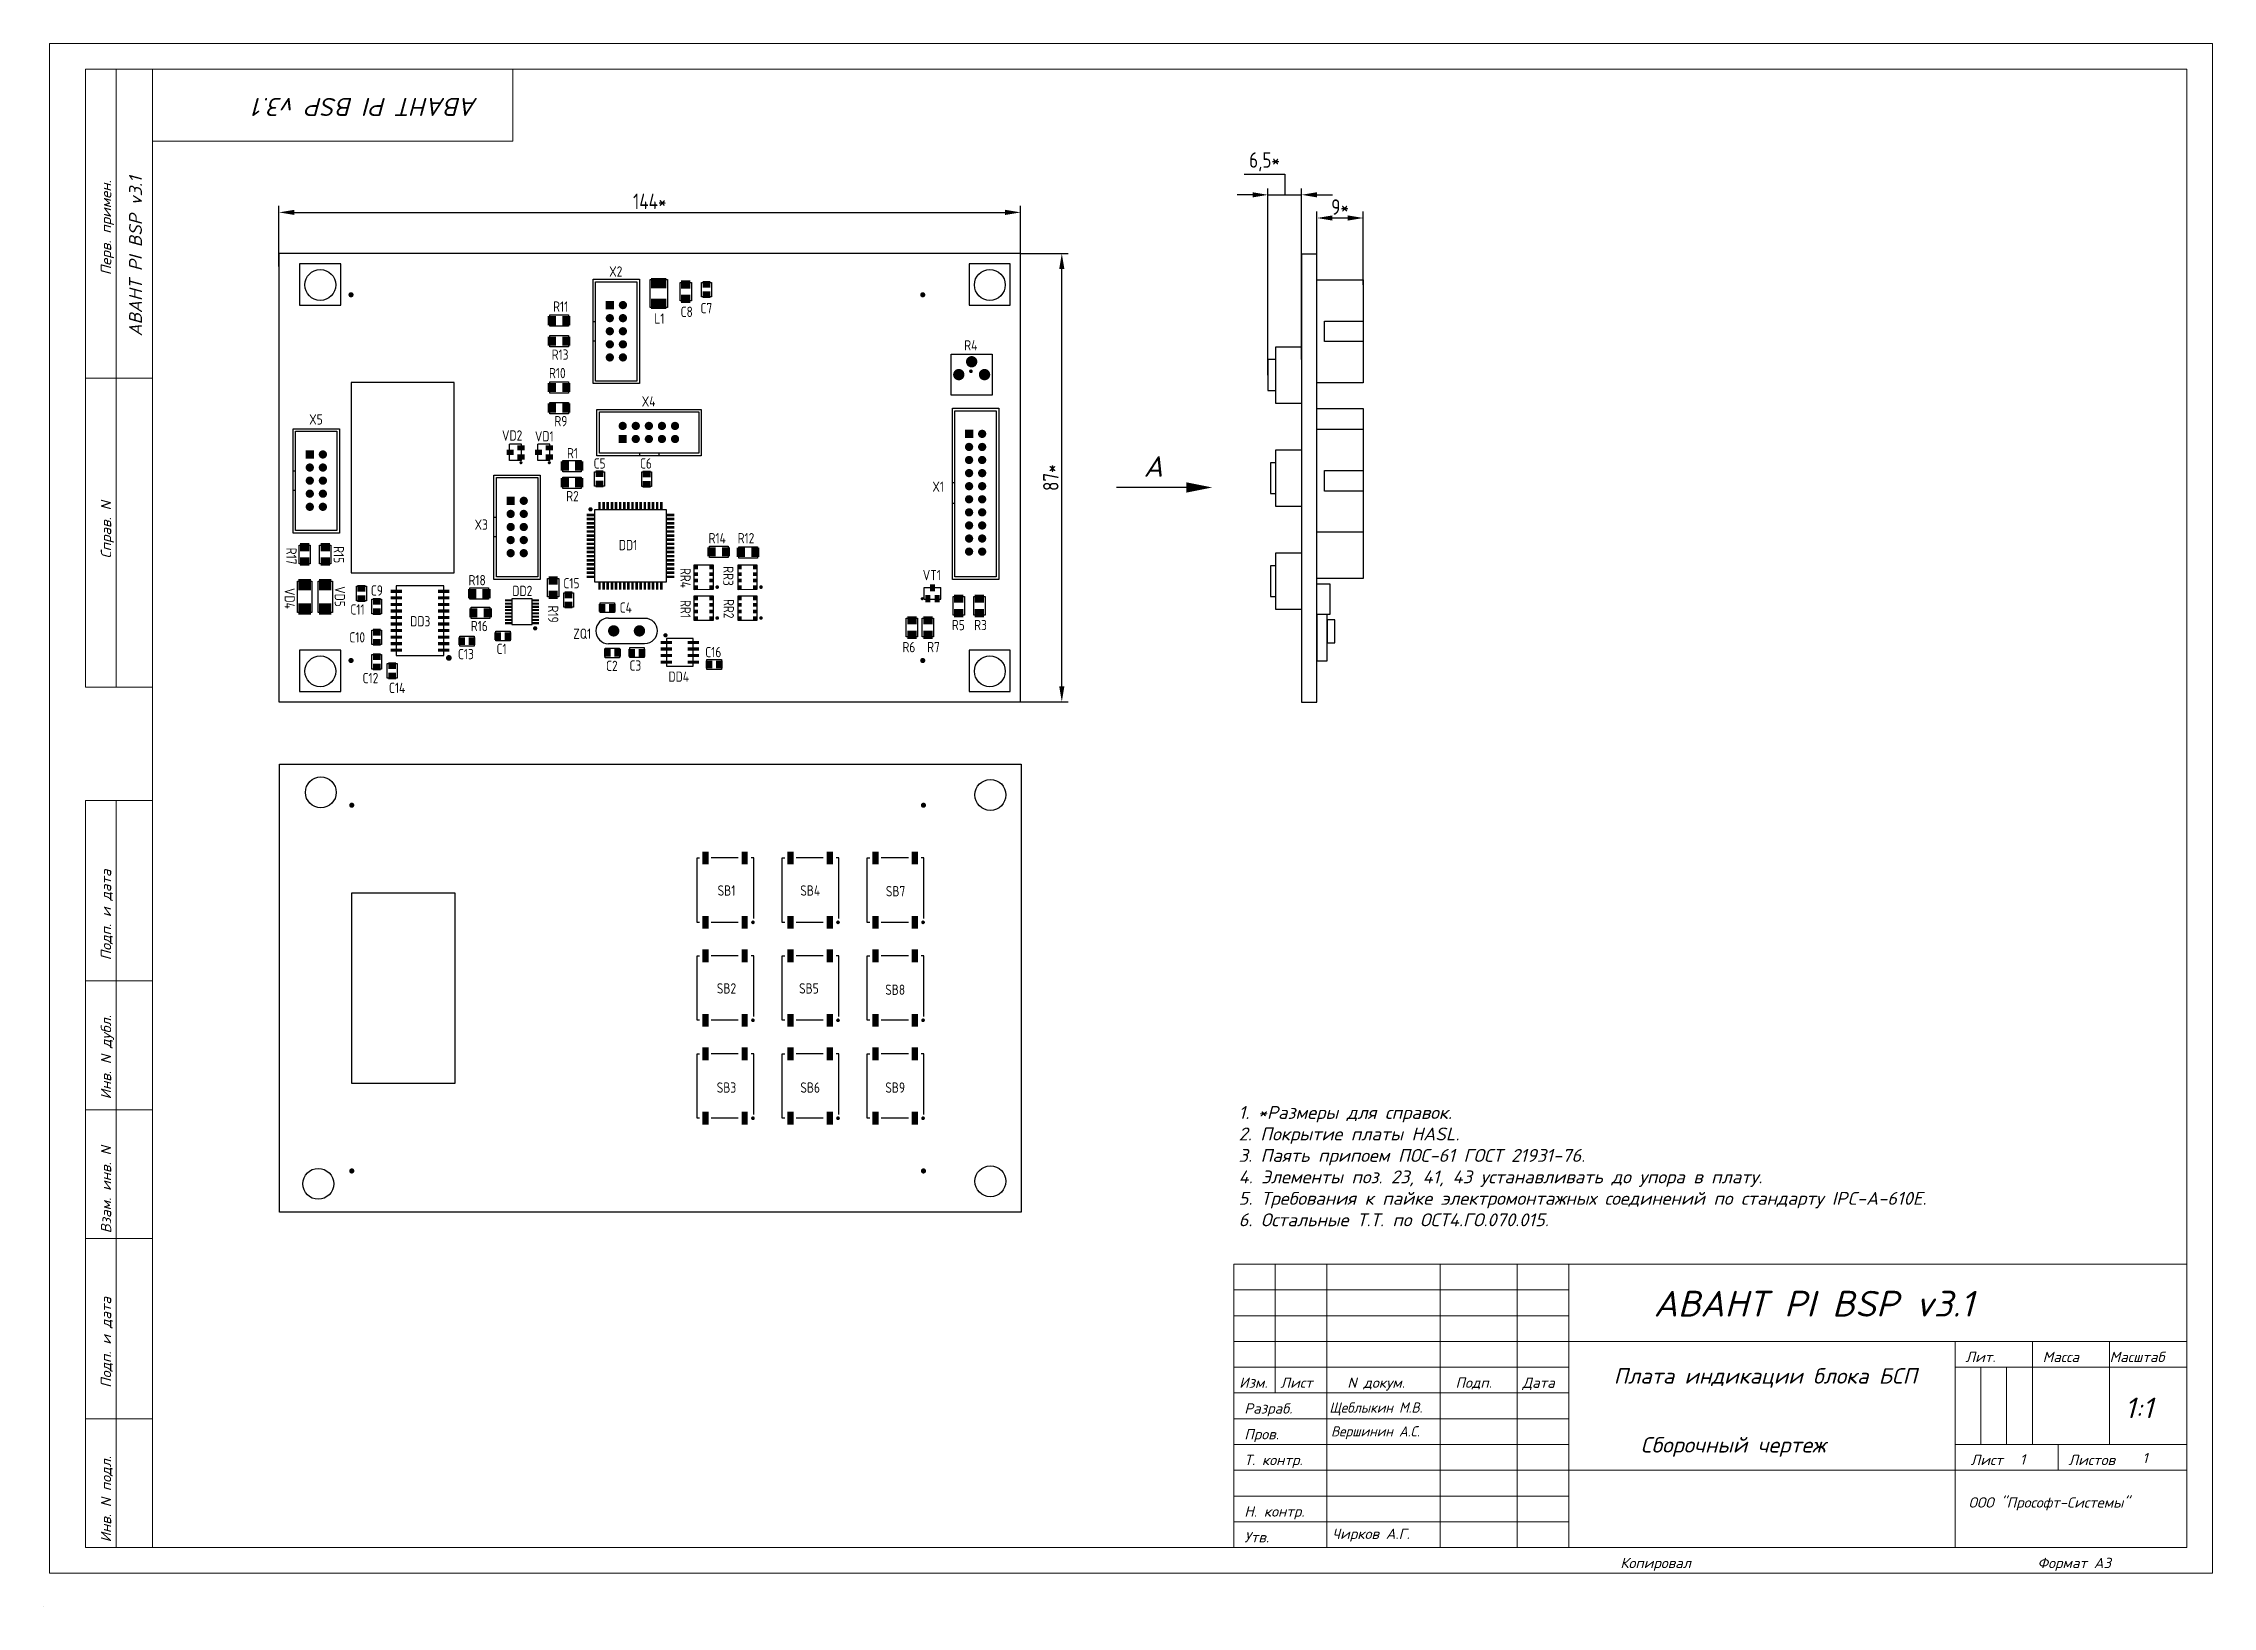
# Model space of a CAD drawing. Extents: x 24 to 880, y 1 to 306.
# Drawn here: x 24.2 to 445.4, y 1.4 to 304.9 of the extents above; entities that cross this region are included whole.
import ezdxf
from ezdxf.enums import TextEntityAlignment as Align

# ---------------------------------------------------------------- set-up
doc = ezdxf.new("R2010")
doc.units = 0
doc.header["$MEASUREMENT"] = 0
for name, color, linetype in [('BOARD', 7, 'Continuous'), ('BOTTOM', 7, 'Continuous'), ('TOP', 7, 'Continuous')]:
    doc.layers.add(name, color=color, linetype=linetype)
doc.layers.add('РАЗМЕРЫ', color=3, linetype='Continuous', lineweight=0)
doc.layers.add('РАМКА', color=7, linetype='Continuous', lineweight=0)
doc.styles.add('ADRF1', font='romans', dxfattribs={"oblique": 15})
doc.styles.add('ГОСТ 2.304', font='CS_Gost2304.shx')
doc.dimstyles.new('ГОСТ', dxfattribs={"dimscale": 0, "dimtxt": 3, "dimasz": 3, "dimexe": 1.25, "dimexo": 0, "dimtad": 1, "dimtoh": 1, "dimdec": 3, "dimtxsty": 'ГОСТ 2.304', "dimcen": 5, "dimadec": 3, "dimazin": 2, "dimtfac": 0.75, "dimtdec": 4, "dimtmove": 1, "dimatfit": 3, "dimfxl": 1, "dimtolj": 1, "dimarcsym": 0})

msp = doc.modelspace()

# ---------------------------------------------------------------- texts
at = {"layer": 'BOARD', "linetype": 'Continuous', "attachment_point": 1, "style": 'ADRF1'}
for s, insert, char_height, width in [('A', (237.8569, 224.7594), 4, 8), ('1. *Размеры для справок.\\P2. Покрытие платы HASL.\\P3. Паять припоем ПОС-61 ГОСТ 21931-76.\\P4. Элементы поз. 23, 41, 43 устанавливать до упора в плату.\\P5. Требования к пайке электромонтажных соединений по стандарту IPC-A-610E.\\P6. Остальные Т.Т. по ОСТ4.ГО.070.015.', (256.3, 98.6), 2.5, 180.700783), ('\\pxqc;{\\H1.0714x;Плата индикации блока БСП}', (323.0924, 47.7115), 2.8, 70.927327), ('1:1', (428.3249, 42.008), 4, 8)]:
    msp.add_mtext(s, dxfattribs=dict(at, insert=insert, char_height=char_height, width=width))
at = {"layer": 'BOTTOM', "style": 'ГОСТ 2.304'}
for s, p in [('SB1', (156.8719, 139.4399)), ('SB4', (173.1219, 139.4399)), ('SB7', (189.6966, 139.3055)), ('SB2', (156.8719, 120.4399)), ('SB5', (172.8719, 120.4399)), ('SB8', (189.6219, 120.1899)), ('SB3', (156.8719, 101.1899)), ('SB6', (173.1219, 101.1899)), ('SB9', (189.6219, 101.1899))]:
    msp.add_text(s, height=2, dxfattribs=at).set_placement(p, align=Align.CENTER)
at = {"layer": 'TOP', "lineweight": 20, "style": 'ГОСТ 2.304'}
for s, p in [('X2', (135.37, 259.6146)), ('R11', (124.6771, 252.7997)), ('C8', (149.1454, 251.7833)), ('L1', (143.8444, 250.4823)), ('R13', (124.5615, 243.4789)), ('R4', (204.3034, 245.2832)), ('R10', (124.024, 239.8893)), ('X4', (141.7528, 234.3954)), ('X5', (77.1654, 230.9018)), ('R9', (124.718, 230.5684)), ('VD2', (115.2507, 227.7775)), ('VD1', (121.4961, 227.6209)), ('R1', (126.9719, 224.3445)), ('X1', (197.9719, 217.8445)), ('R2', (126.9719, 215.995)), ('X3', (109.2576, 210.4823)), ('DD1', (137.7598, 206.5027)), ('R14', (155.0688, 207.8445)), ('R12', (160.6584, 207.8445)), ('VT1', (196.7372, 200.6795)), ('R18', (108.4558, 199.6943)), ('DD2', (117.2299, 197.6021)), ('DD3', (97.4201, 191.7098)), ('R16', (108.8764, 190.7848)), ('ZQ1', (128.8594, 189.2931)), ('R5', (201.8852, 190.9823)), ('R3', (206.1913, 190.9823)), ('R6', (192.2831, 186.6966)), ('R7', (197.0587, 186.7017)), ('DD4', (147.599, 180.9601))]:
    msp.add_text(s, height=2, dxfattribs=at).set_placement(p, align=Align.CENTER)
for s, p in [('C7', (151.8189, 252.4976)), ('C5', (131.0689, 222.3547)), ('C6', (140.0689, 222.3547)), ('C9', (87.8189, 197.6864)), ('C15', (125.1965, 199.0945)), ('C11', (83.8346, 194.0027)), ('C4', (136.125, 194.3599)), ('C10', (83.6349, 188.5926)), ('C13', (104.7219, 185.3445)), ('C1', (112.2219, 186.3445)), ('C16', (152.7424, 185.7323)), ('C12', (86.2118, 180.6813)), ('C2', (133.4907, 183.0535)), ('C3', (138.0317, 183.1132)), ('C14', (91.3291, 178.7783))]:
    msp.add_text(s, height=2, dxfattribs=at).set_placement(p)
for s, p in [('R17', (71.4011, 205.3556)), ('R15', (80.5925, 205.6409)), ('RR4', (147.9011, 201.1205)), ('RR3', (156.2219, 201.4976)), ('VD4', (71.0615, 197.1466)), ('VD5', (80.8196, 197.5182)), ('R19', (122.2219, 194.0945)), ('RR1', (147.9271, 195.0945)), ('RR2', (156.3115, 195.1393))]:
    msp.add_text(s, height=2, rotation=270, dxfattribs=at).set_placement(p, align=Align.CENTER)
msp.add_text('R61', height=0.048, rotation=180, dxfattribs=at).set_placement((24.3171, 1.475))
at = {"layer": 'РАМКА', "style": 'ADRF1', "oblique": 15}
for height, rotation, p in [(3.5, 180, (108.6945, 294.3114)), (2.5, 90, (43.3843, 248.0019))]:
    msp.add_text('АВАНТ PI BSP v3.1', height=height, rotation=rotation, dxfattribs=at).set_placement(p)
for s, height, p in [('АВАНТ PI BSP v3.1', 5, (336.8639, 57.7341)), ('Сборочный чертеж', 3, (334.361, 31.3301)), ('1', 2, (407.9905, 29)), ('1', 2, (431.7713, 29.2846)), ('ООО "Прософт-Системы"', 2, (398.0091, 20.6445)), ('Чирков А.Г.', 2, (274.47, 14.5632))]:
    msp.add_text(s, height=height, dxfattribs=at).set_placement(p)
at = {"layer": 'РАМКА', "style": 'ADRF1', "oblique": 15, "width": 0.9}
for s, p in [('Щеблыкин М.В.', (273.9137, 39.0632)), ('Вершинин А.С.', (274.2373, 34.4539))]:
    msp.add_text(s, height=2, dxfattribs=at).set_placement(p)

# ---------------------------------------------------------------- blocks, each defined once
blk = doc.blocks.new('РАМКА')
at = {"layer": 'РАМКА'}
for p, q in [((0, 297), (0, 0)), ((420, 297), (0, 297)), ((420, 0), (420, 297)), ((7, 172), (7, 292)), ((20, 292), (7, 292)), ((13, 172), (13, 292)), ((20, 292), (415, 292)), ((20, 5), (20, 292)), ((90, 278), (90, 292)), ((415, 292), (415, 5)), ((20, 278), (90, 278)), ((20, 232), (7, 232)), ((20, 172), (7, 172)), ((7, 5), (7, 150)), ((20, 150), (7, 150)), ((13, 5), (13, 150)), ((20, 115), (7, 115)), ((20, 90), (7, 90)), ((20, 65), (7, 65)), ((230, 60), (230, 5)), ((415, 60), (230, 60)), ((238, 60), (238, 35)), ((248, 60), (248, 5)), ((270, 60), (270, 5)), ((285, 60), (285, 5)), ((295, 60), (295, 5)), ((230, 55), (295, 55)), ((230, 50), (295, 50)), ((230, 45), (415, 45)), ((370, 45), (370, 5)), ((385, 45), (385, 25)), ((400, 45), (400, 25)), ((230, 40), (295, 40)), ((370, 40), (415, 40)), ((375, 40), (375, 25)), ((380, 40), (380, 25)), ((230, 35), (295, 35)), ((20, 30), (7, 30)), ((230, 30), (295, 30)), ((230, 25), (295, 25)), ((370, 25), (415, 25)), ((390, 25), (390, 20)), ((230, 20), (415, 20)), ((230, 15), (295, 15)), ((230, 10), (295, 10)), ((20, 5), (7, 5)), ((415, 5), (20, 5)), ((0, 0), (420, 0))]:
    blk.add_line(p, q, dxfattribs=at)
at = {"layer": 'РАМКА', "style": 'ADRF1', "oblique": 15}
for s, p in [('Перв. примен.', (12, 252)), ('Справ. N', (12, 197)), ('Подп. и дата', (12, 119)), ('Инв. N дубл.', (12, 92)), ('Взам. инв. N', (12, 66)), ('Подп. и дата', (12, 36)), ('Инв. N подл.', (12, 6))]:
    blk.add_text(s, height=2, rotation=90, dxfattribs=at).set_placement(p)
for s, p in [('Лит.', (372, 41)), ('Масса', (387, 41)), ('Масштаб', (400, 41)), ('Изм.', (231, 36)), ('Лист', (239, 36)), ('N докум.', (252, 36)), ('Подп.', (273, 36)), ('Дата', (286, 36)), ('Разраб.', (232, 31)), ('Пров.', (232, 26)), ('Т. контр.', (232, 21)), ('Лист', (373, 21)), ('Листов', (392, 21)), ('Н. контр.', (232, 11)), ('Утв.', (232, 6)), ('Копировал', (305, 1)), ('Формат A3', (386, 1))]:
    blk.add_text(s, height=2, dxfattribs=at).set_placement(p)
blk = doc.blocks.new('*D629')
at = {"layer": 'РАЗМЕРЫ', "color": 0, "lineweight": -2}
for p, q in [((213.97, 264.09), (223.22, 264.09)), ((221.97, 180.09), (221.97, 261.09)), ((213.97, 177.09), (223.22, 177.09))]:
    blk.add_line(p, q, dxfattribs=at)
at = {"layer": 'РАЗМЕРЫ', "color": 0}
for points in [[(222.47, 261.09), (221.47, 261.09), (221.97, 264.09)], [(221.47, 180.09), (222.47, 180.09), (221.97, 177.09)]]:
    blk.add_solid(points, dxfattribs=at)
at = {"layer": 'РАЗМЕРЫ', "color": 0, "linetype": 'Continuous', "insert": (219.84, 220.59), "char_height": 3, "attachment_point": 5, "rotation": 90, "style": 'ГОСТ 2.304'}
blk.add_mtext('\\A1;87*', dxfattribs=at)
blk = doc.blocks.new('*D631')
at = {"layer": 'РАЗМЕРЫ', "color": 0, "lineweight": -2}
for p, q in [((69.97, 261.59), (69.97, 273.34)), ((72.97, 272.09), (210.97, 272.09)), ((213.97, 260.59), (213.97, 273.34))]:
    blk.add_line(p, q, dxfattribs=at)
at = {"layer": 'РАЗМЕРЫ', "color": 0}
for points in [[(72.97, 272.59), (72.97, 271.59), (69.97, 272.09)], [(210.97, 271.59), (210.97, 272.59), (213.97, 272.09)]]:
    blk.add_solid(points, dxfattribs=at)
at = {"layer": 'РАЗМЕРЫ', "color": 0, "linetype": 'Continuous', "insert": (141.97, 274.22), "char_height": 3, "attachment_point": 5, "style": 'ГОСТ 2.304'}
blk.add_mtext('\\A1;144*', dxfattribs=at)
blk = doc.blocks.new('*D641')
at = {"layer": 'РАЗМЕРЫ', "color": 0, "lineweight": -2}
for p, q in [((257.4, 279.4875), (265.25, 279.4875)), ((265.25, 279.4875), (265.25, 275.5)), ((259, 275.5), (256, 275.5)), ((262, 240.5), (262, 276.75)), ((262, 275.5), (268.5, 275.5)), ((268.5, 243.5), (268.5, 276.75)), ((271.5, 275.5), (274.5, 275.5))]:
    blk.add_line(p, q, dxfattribs=at)
at = {"layer": 'РАЗМЕРЫ', "color": 0}
for points in [[(259, 275), (259, 276), (262, 275.5)], [(271.5, 276), (271.5, 275), (268.5, 275.5)]]:
    blk.add_solid(points, dxfattribs=at)
at = {"layer": 'РАЗМЕРЫ', "color": 0, "linetype": 'Continuous', "insert": (261.325, 281.9125), "char_height": 3, "attachment_point": 5, "style": 'ГОСТ 2.304'}
blk.add_mtext('\\A1;6,5*', dxfattribs=at)
blk = doc.blocks.new('*D642')
at = {"layer": 'РАЗМЕРЫ', "color": 0, "lineweight": -2}
for p, q in [((271.5, 263), (271.5, 272.25)), ((274.5, 271), (277.5, 271)), ((280.5, 258), (280.5, 272.25))]:
    blk.add_line(p, q, dxfattribs=at)
at = {"layer": 'РАЗМЕРЫ', "color": 0}
for points in [[(274.5, 271.5), (274.5, 270.5), (271.5, 271)], [(277.5, 270.5), (277.5, 271.5), (280.5, 271)]]:
    blk.add_solid(points, dxfattribs=at)
at = {"layer": 'РАЗМЕРЫ', "color": 0, "linetype": 'Continuous', "insert": (276, 273.125), "char_height": 3, "attachment_point": 5, "style": 'ГОСТ 2.304'}
blk.add_mtext('\\A1;9*', dxfattribs=at)

# ---------------------------------------------------------------- dimensions: what is measured, and where the dimension line sits
at = {"layer": 'РАЗМЕРЫ'}
for base, p1, p2, picture, middle in [((268.5, 275.5), (262, 240.5), (268.5, 243.5), '*D641', (264.625, 281.9125)), ((213.9689, 272.0945), (69.9689, 261.5945), (213.9689, 260.5945), '*D631', (141.9689, 274.2195)), ((280.5, 271), (271.5, 263), (280.5, 258), '*D642', (276, 273.125))]:
    dim = msp.add_linear_dim(base=base, p1=p1, p2=p2, dimstyle='ГОСТ', override={"dimscale": 1, "dimlfac": 1, "dimpost": '*', "dimtxsty": 'ГОСТ 2.304', "dimsah": 1, "dimtolj": 1}, dxfattribs=at)
    dim.commit()
    dim.dimension.update_dxf_attribs({"geometry": picture, "text_midpoint": middle})
dim = msp.add_linear_dim(base=(221.9689, 264.0945), p1=(213.9689, 177.0945), p2=(213.9689, 264.0945), angle=270, dimstyle='ГОСТ', override={"dimscale": 1, "dimlfac": 1, "dimpost": '*', "dimtxsty": 'ГОСТ 2.304', "dimsah": 1, "dimtolj": 1}, dxfattribs=at)
dim.commit()
dim.dimension.update_dxf_attribs({"geometry": '*D629', "text_midpoint": (219.8439, 220.5945)})

# ---------------------------------------------------------------- linework, layer by layer
at = {"layer": 'BOARD', "linetype": 'Continuous'}
msp.add_line((246.5914, 218.6491), (232.5914, 218.6491), dxfattribs=at)
at = {"layer": 'BOARD'}
for points in [[(69.9689, 264.0945), (69.9689, 177.0945), (213.9689, 177.0945), (213.9689, 264.0945)], [(268.5, 264), (268.5, 177), (271.5, 177), (271.5, 264)], [(271.5, 259), (280.5, 259), (280.5, 239), (271.5, 239)], [(83.9689, 239.0945), (83.9689, 202.0945), (103.9689, 202.0945), (103.9689, 239.0945)], [(271.5, 234), (280.5, 234), (280.5, 201), (271.5, 201)], [(271.5, 230), (280.5, 230), (280.5, 210), (271.5, 210)], [(274, 194), (271.5, 194), (271.5, 200), (274, 200)], [(271.5, 194), (271.5, 185), (273.5, 185), (273.5, 194)], [(70.1111, 78), (70.1111, 165), (214.1111, 165), (214.1111, 78)], [(84.1111, 103), (84.1111, 140), (104.1111, 140), (104.1111, 103)]]:
    msp.add_lwpolyline(points, close=True, dxfattribs=at)
at = {"layer": 'BOARD', "linetype": 'Continuous'}
for points in [[(273, 251), (280.5, 251), (280.5, 247), (273, 247)], [(268.5, 235), (263.5, 235), (263.5, 246), (268.5, 246)], [(263.5, 243.5), (262, 243.5), (262, 237.5), (263.5, 237.5)], [(263.5, 223.5), (262.5, 223.5), (262.5, 217.5), (263.5, 217.5)], [(268.5, 215), (263.5, 215), (263.5, 226), (268.5, 226)], [(273, 222), (280.5, 222), (280.5, 218), (273, 218)], [(263.5, 203.5), (262.5, 203.5), (262.5, 197.5), (263.5, 197.5)], [(268.5, 195), (263.5, 195), (263.5, 206), (268.5, 206)], [(273.5, 188.5), (275, 188.5), (275, 193), (273.5, 193)]]:
    msp.add_lwpolyline(points, close=True, dxfattribs=at)
at = {"layer": 'BOARD'}
msp.add_solid([(246.1597, 217.6917), (246.1597, 219.6917), (251.1597, 218.6917)], dxfattribs=at)
at = {"layer": 'BOTTOM', "const_width": 0.2}
for points in [[(83.7141, 157, -1), (84.5141, 157, -1)], [(194.7141, 157, -1), (195.5141, 157, -1)], [(162.0111, 134.527, -1), (162.0111, 134.005, -1)], [(178.5211, 134.527, -1), (178.5211, 134.005, -1)], [(195.0311, 134.527, -1), (195.0311, 134.005, -1)], [(162.0111, 115.511, -1), (162.0111, 114.989, -1)], [(178.5211, 115.511, -1), (178.5211, 114.989, -1)], [(195.0311, 115.511, -1), (195.0311, 114.989, -1)], [(162.0111, 96.495, -1), (162.0111, 95.973, -1)], [(178.5211, 96.495, -1), (178.5211, 95.973, -1)], [(195.0311, 96.495, -1), (195.0311, 95.973, -1)], [(83.7141, 86, -1), (84.5141, 86, -1)], [(194.7141, 86, -1), (195.5141, 86, -1)]]:
    msp.add_lwpolyline(points, format="xyb", close=True, dxfattribs=at)
for points in [[(83.9141, 156.654), (83.9141, 157.346)], [(84.1141, 156.6), (84.1141, 157.4)], [(84.3141, 156.654), (84.3141, 157.346)], [(194.9141, 156.654), (194.9141, 157.346)], [(195.1141, 156.6), (195.1141, 157.4)], [(195.3141, 156.654), (195.3141, 157.346)], [(152.3141, 145.616), (152.3141, 147.916)], [(152.5141, 145.616), (152.5141, 147.916)], [(152.7141, 145.616), (152.7141, 147.916)], [(152.9141, 145.616), (152.9141, 147.916)], [(153.1141, 145.616), (153.1141, 147.916)], [(159.9141, 145.616), (159.9141, 147.916)], [(160.1141, 145.616), (160.1141, 147.916)], [(160.3141, 145.616), (160.3141, 147.916)], [(160.5141, 145.616), (160.5141, 147.916)], [(160.7141, 145.616), (160.7141, 147.916)], [(168.9141, 145.616), (168.9141, 147.916)], [(169.1141, 145.616), (169.1141, 147.916)], [(169.3141, 145.616), (169.3141, 147.916)], [(169.5141, 145.616), (169.5141, 147.916)], [(169.7141, 145.616), (169.7141, 147.916)], [(176.5141, 145.616), (176.5141, 147.916)], [(176.7141, 145.616), (176.7141, 147.916)], [(176.9141, 145.616), (176.9141, 147.916)], [(177.1141, 145.616), (177.1141, 147.916)], [(177.3141, 145.616), (177.3141, 147.916)], [(185.3141, 145.616), (185.3141, 147.916)], [(185.5141, 145.616), (185.5141, 147.916)], [(185.7141, 145.616), (185.7141, 147.916)], [(185.9141, 145.616), (185.9141, 147.916)], [(186.1141, 145.616), (186.1141, 147.916)], [(193.1141, 145.616), (193.1141, 147.916)], [(193.3141, 145.616), (193.3141, 147.916)], [(193.5141, 145.616), (193.5141, 147.916)], [(193.7141, 145.616), (193.7141, 147.916)], [(193.9141, 145.616), (193.9141, 147.916)], [(152.3141, 133.116), (152.3141, 135.416)], [(152.5141, 133.116), (152.5141, 135.416)], [(152.7141, 133.116), (152.7141, 135.416)], [(152.9141, 133.116), (152.9141, 135.416)], [(153.1141, 133.116), (153.1141, 135.416)], [(159.9141, 133.116), (159.9141, 135.416)], [(160.1141, 133.116), (160.1141, 135.416)], [(160.3141, 133.116), (160.3141, 135.416)], [(160.5141, 133.116), (160.5141, 135.416)], [(160.7141, 133.116), (160.7141, 135.416)], [(168.9141, 133.116), (168.9141, 135.416)], [(169.1141, 133.116), (169.1141, 135.416)], [(169.3141, 133.116), (169.3141, 135.416)], [(169.5141, 133.116), (169.5141, 135.416)], [(169.7141, 133.116), (169.7141, 135.416)], [(176.5141, 133.116), (176.5141, 135.416)], [(176.7141, 133.116), (176.7141, 135.416)], [(176.9141, 133.116), (176.9141, 135.416)], [(177.1141, 133.116), (177.1141, 135.416)], [(177.3141, 133.116), (177.3141, 135.416)], [(185.3141, 133.116), (185.3141, 135.416)], [(185.5141, 133.116), (185.5141, 135.416)], [(185.7141, 133.116), (185.7141, 135.416)], [(185.9141, 133.116), (185.9141, 135.416)], [(186.1141, 133.116), (186.1141, 135.416)], [(193.1141, 133.116), (193.1141, 135.416)], [(193.3141, 133.116), (193.3141, 135.416)], [(193.5141, 133.116), (193.5141, 135.416)], [(193.7141, 133.116), (193.7141, 135.416)], [(193.9141, 133.116), (193.9141, 135.416)], [(161.9141, 134.024), (161.9141, 134.508)], [(162.1141, 134.027), (162.1141, 134.505)], [(178.3141, 134.108), (178.3141, 134.424)], [(178.5141, 134.006), (178.5141, 134.526)], [(178.7141, 134.091), (178.7141, 134.441)], [(194.9141, 134.033), (194.9141, 134.499)], [(195.1141, 134.019), (195.1141, 134.513)], [(152.3141, 126.6), (152.3141, 128.9)], [(152.5141, 126.6), (152.5141, 128.9)], [(152.7141, 126.6), (152.7141, 128.9)], [(152.9141, 126.6), (152.9141, 128.9)], [(153.1141, 126.6), (153.1141, 128.9)], [(159.9141, 126.6), (159.9141, 128.9)], [(160.1141, 126.6), (160.1141, 128.9)], [(160.3141, 126.6), (160.3141, 128.9)], [(160.5141, 126.6), (160.5141, 128.9)], [(160.7141, 126.6), (160.7141, 128.9)], [(168.9141, 126.6), (168.9141, 128.9)], [(169.1141, 126.6), (169.1141, 128.9)], [(169.3141, 126.6), (169.3141, 128.9)], [(169.5141, 126.6), (169.5141, 128.9)], [(169.7141, 126.6), (169.7141, 128.9)], [(176.5141, 126.6), (176.5141, 128.9)], [(176.7141, 126.6), (176.7141, 128.9)], [(176.9141, 126.6), (176.9141, 128.9)], [(177.1141, 126.6), (177.1141, 128.9)], [(177.3141, 126.6), (177.3141, 128.9)], [(185.3141, 126.6), (185.3141, 128.9)], [(185.5141, 126.6), (185.5141, 128.9)], [(185.7141, 126.6), (185.7141, 128.9)], [(185.9141, 126.6), (185.9141, 128.9)], [(186.1141, 126.6), (186.1141, 128.9)], [(193.1141, 126.6), (193.1141, 128.9)], [(193.3141, 126.6), (193.3141, 128.9)], [(193.5141, 126.6), (193.5141, 128.9)], [(193.7141, 126.6), (193.7141, 128.9)], [(193.9141, 126.6), (193.9141, 128.9)], [(152.3141, 114.1), (152.3141, 116.4)], [(152.5141, 114.1), (152.5141, 116.4)], [(152.7141, 114.1), (152.7141, 116.4)], [(152.9141, 114.1), (152.9141, 116.4)], [(153.1141, 114.1), (153.1141, 116.4)], [(159.9141, 114.1), (159.9141, 116.4)], [(160.1141, 114.1), (160.1141, 116.4)], [(160.3141, 114.1), (160.3141, 116.4)], [(160.5141, 114.1), (160.5141, 116.4)], [(160.7141, 114.1), (160.7141, 116.4)], [(161.9141, 115.008), (161.9141, 115.492)], [(162.1141, 115.011), (162.1141, 115.489)], [(168.9141, 114.1), (168.9141, 116.4)], [(169.1141, 114.1), (169.1141, 116.4)], [(169.3141, 114.1), (169.3141, 116.4)], [(169.5141, 114.1), (169.5141, 116.4)], [(169.7141, 114.1), (169.7141, 116.4)], [(176.5141, 114.1), (176.5141, 116.4)], [(176.7141, 114.1), (176.7141, 116.4)], [(176.9141, 114.1), (176.9141, 116.4)], [(177.1141, 114.1), (177.1141, 116.4)], [(177.3141, 114.1), (177.3141, 116.4)], [(178.3141, 115.092), (178.3141, 115.408)], [(178.5141, 114.99), (178.5141, 115.51)], [(178.7141, 115.075), (178.7141, 115.425)], [(185.3141, 114.1), (185.3141, 116.4)], [(185.5141, 114.1), (185.5141, 116.4)], [(185.7141, 114.1), (185.7141, 116.4)], [(185.9141, 114.1), (185.9141, 116.4)], [(186.1141, 114.1), (186.1141, 116.4)], [(193.1141, 114.1), (193.1141, 116.4)], [(193.3141, 114.1), (193.3141, 116.4)], [(193.5141, 114.1), (193.5141, 116.4)], [(193.7141, 114.1), (193.7141, 116.4)], [(193.9141, 114.1), (193.9141, 116.4)], [(194.9141, 115.017), (194.9141, 115.483)], [(195.1141, 115.003), (195.1141, 115.497)], [(152.3141, 107.584), (152.3141, 109.884)], [(152.5141, 107.584), (152.5141, 109.884)], [(152.7141, 107.584), (152.7141, 109.884)], [(152.9141, 107.584), (152.9141, 109.884)], [(153.1141, 107.584), (153.1141, 109.884)], [(159.9141, 107.584), (159.9141, 109.884)], [(160.1141, 107.584), (160.1141, 109.884)], [(160.3141, 107.584), (160.3141, 109.884)], [(160.5141, 107.584), (160.5141, 109.884)], [(160.7141, 107.584), (160.7141, 109.884)], [(168.9141, 107.584), (168.9141, 109.884)], [(169.1141, 107.584), (169.1141, 109.884)], [(169.3141, 107.584), (169.3141, 109.884)], [(169.5141, 107.584), (169.5141, 109.884)], [(169.7141, 107.584), (169.7141, 109.884)], [(176.5141, 107.584), (176.5141, 109.884)], [(176.7141, 107.584), (176.7141, 109.884)], [(176.9141, 107.584), (176.9141, 109.884)], [(177.1141, 107.584), (177.1141, 109.884)], [(177.3141, 107.584), (177.3141, 109.884)], [(185.3141, 107.584), (185.3141, 109.884)], [(185.5141, 107.584), (185.5141, 109.884)], [(185.7141, 107.584), (185.7141, 109.884)], [(185.9141, 107.584), (185.9141, 109.884)], [(186.1141, 107.584), (186.1141, 109.884)], [(193.1141, 107.584), (193.1141, 109.884)], [(193.3141, 107.584), (193.3141, 109.884)], [(193.5141, 107.584), (193.5141, 109.884)], [(193.7141, 107.584), (193.7141, 109.884)], [(193.9141, 107.584), (193.9141, 109.884)], [(152.3141, 95.084), (152.3141, 97.384)], [(152.5141, 95.084), (152.5141, 97.384)], [(152.7141, 95.084), (152.7141, 97.384)], [(152.9141, 95.084), (152.9141, 97.384)], [(153.1141, 95.084), (153.1141, 97.384)], [(159.9141, 95.084), (159.9141, 97.384)], [(160.1141, 95.084), (160.1141, 97.384)], [(160.3141, 95.084), (160.3141, 97.384)], [(160.5141, 95.084), (160.5141, 97.384)], [(160.7141, 95.084), (160.7141, 97.384)], [(168.9141, 95.084), (168.9141, 97.384)], [(169.1141, 95.084), (169.1141, 97.384)], [(169.3141, 95.084), (169.3141, 97.384)], [(169.5141, 95.084), (169.5141, 97.384)], [(169.7141, 95.084), (169.7141, 97.384)], [(176.5141, 95.084), (176.5141, 97.384)], [(176.7141, 95.084), (176.7141, 97.384)], [(176.9141, 95.084), (176.9141, 97.384)], [(177.1141, 95.084), (177.1141, 97.384)], [(177.3141, 95.084), (177.3141, 97.384)], [(185.3141, 95.084), (185.3141, 97.384)], [(185.5141, 95.084), (185.5141, 97.384)], [(185.7141, 95.084), (185.7141, 97.384)], [(185.9141, 95.084), (185.9141, 97.384)], [(186.1141, 95.084), (186.1141, 97.384)], [(193.1141, 95.084), (193.1141, 97.384)], [(193.3141, 95.084), (193.3141, 97.384)], [(193.5141, 95.084), (193.5141, 97.384)], [(193.7141, 95.084), (193.7141, 97.384)], [(193.9141, 95.084), (193.9141, 97.384)], [(161.9141, 95.992), (161.9141, 96.476)], [(162.1141, 95.995), (162.1141, 96.473)], [(178.3141, 96.076), (178.3141, 96.392)], [(178.5141, 95.974), (178.5141, 96.494)], [(178.7141, 96.059), (178.7141, 96.409)], [(194.9141, 96.001), (194.9141, 96.467)], [(195.1141, 95.987), (195.1141, 96.481)], [(83.9141, 85.654), (83.9141, 86.346)], [(84.1141, 85.6), (84.1141, 86.4)], [(84.3141, 85.654), (84.3141, 86.346)], [(194.9141, 85.654), (194.9141, 86.346)], [(195.1141, 85.6), (195.1141, 86.4)], [(195.3141, 85.654), (195.3141, 86.346)]]:
    msp.add_lwpolyline(points, dxfattribs=at)
for points in [[(152.2911, 145.616), (153.2911, 145.616), (153.2911, 147.916), (152.2911, 147.916)], [(159.9111, 145.616), (160.9111, 145.616), (160.9111, 147.916), (159.9111, 147.916)], [(168.8011, 145.616), (169.8011, 145.616), (169.8011, 147.916), (168.8011, 147.916)], [(176.4211, 145.616), (177.4211, 145.616), (177.4211, 147.916), (176.4211, 147.916)], [(185.3111, 145.616), (186.3111, 145.616), (186.3111, 147.916), (185.3111, 147.916)], [(192.9311, 145.616), (193.9311, 145.616), (193.9311, 147.916), (192.9311, 147.916)], [(152.2911, 133.116), (153.2911, 133.116), (153.2911, 135.416), (152.2911, 135.416)], [(159.9111, 133.116), (160.9111, 133.116), (160.9111, 135.416), (159.9111, 135.416)], [(168.8011, 133.116), (169.8011, 133.116), (169.8011, 135.416), (168.8011, 135.416)], [(176.4211, 133.116), (177.4211, 133.116), (177.4211, 135.416), (176.4211, 135.416)], [(185.3111, 133.116), (186.3111, 133.116), (186.3111, 135.416), (185.3111, 135.416)], [(192.9311, 133.116), (193.9311, 133.116), (193.9311, 135.416), (192.9311, 135.416)], [(152.2911, 126.6), (153.2911, 126.6), (153.2911, 128.9), (152.2911, 128.9)], [(159.9111, 126.6), (160.9111, 126.6), (160.9111, 128.9), (159.9111, 128.9)], [(168.8011, 126.6), (169.8011, 126.6), (169.8011, 128.9), (168.8011, 128.9)], [(176.4211, 126.6), (177.4211, 126.6), (177.4211, 128.9), (176.4211, 128.9)], [(185.3111, 126.6), (186.3111, 126.6), (186.3111, 128.9), (185.3111, 128.9)], [(192.9311, 126.6), (193.9311, 126.6), (193.9311, 128.9), (192.9311, 128.9)], [(152.2911, 114.1), (153.2911, 114.1), (153.2911, 116.4), (152.2911, 116.4)], [(159.9111, 114.1), (160.9111, 114.1), (160.9111, 116.4), (159.9111, 116.4)], [(168.8011, 114.1), (169.8011, 114.1), (169.8011, 116.4), (168.8011, 116.4)], [(176.4211, 114.1), (177.4211, 114.1), (177.4211, 116.4), (176.4211, 116.4)], [(185.3111, 114.1), (186.3111, 114.1), (186.3111, 116.4), (185.3111, 116.4)], [(192.9311, 114.1), (193.9311, 114.1), (193.9311, 116.4), (192.9311, 116.4)], [(152.2911, 107.584), (153.2911, 107.584), (153.2911, 109.884), (152.2911, 109.884)], [(159.9111, 107.584), (160.9111, 107.584), (160.9111, 109.884), (159.9111, 109.884)], [(168.8011, 107.584), (169.8011, 107.584), (169.8011, 109.884), (168.8011, 109.884)], [(176.4211, 107.584), (177.4211, 107.584), (177.4211, 109.884), (176.4211, 109.884)], [(185.3111, 107.584), (186.3111, 107.584), (186.3111, 109.884), (185.3111, 109.884)], [(192.9311, 107.584), (193.9311, 107.584), (193.9311, 109.884), (192.9311, 109.884)], [(152.2911, 95.084), (153.2911, 95.084), (153.2911, 97.384), (152.2911, 97.384)], [(159.9111, 95.084), (160.9111, 95.084), (160.9111, 97.384), (159.9111, 97.384)], [(168.8011, 95.084), (169.8011, 95.084), (169.8011, 97.384), (168.8011, 97.384)], [(176.4211, 95.084), (177.4211, 95.084), (177.4211, 97.384), (176.4211, 97.384)], [(185.3111, 95.084), (186.3111, 95.084), (186.3111, 97.384), (185.3111, 97.384)], [(192.9311, 95.084), (193.9311, 95.084), (193.9311, 97.384), (192.9311, 97.384)]]:
    msp.add_lwpolyline(points, close=True, dxfattribs=at)
at = {"layer": 'BOTTOM'}
for points in [[(151.6611, 134.266), (151.1611, 134.266), (151.1611, 146.766), (151.6611, 146.766)], [(159.1611, 146.766), (153.9111, 146.766)], [(162.1611, 135.016), (162.1611, 146.766), (161.6611, 146.766)], [(168.1711, 134.266), (167.6711, 134.266), (167.6711, 146.766), (168.1711, 146.766)], [(175.6711, 146.766), (170.4211, 146.766)], [(178.6711, 135.016), (178.6711, 146.766), (178.1711, 146.766)], [(184.6811, 134.266), (184.1811, 134.266), (184.1811, 146.766), (184.6811, 146.766)], [(192.1811, 146.766), (186.9311, 146.766)], [(195.1811, 135.016), (195.1811, 146.766), (194.6811, 146.766)], [(159.1611, 134.266), (153.9111, 134.266)], [(175.6711, 134.266), (170.4211, 134.266)], [(192.1811, 134.266), (186.9311, 134.266)], [(151.6611, 115.25), (151.1611, 115.25), (151.1611, 127.75), (151.6611, 127.75)], [(159.1611, 127.75), (153.9111, 127.75)], [(162.1611, 116), (162.1611, 127.75), (161.6611, 127.75)], [(168.1711, 115.25), (167.6711, 115.25), (167.6711, 127.75), (168.1711, 127.75)], [(175.6711, 127.75), (170.4211, 127.75)], [(178.6711, 116), (178.6711, 127.75), (178.1711, 127.75)], [(184.6811, 115.25), (184.1811, 115.25), (184.1811, 127.75), (184.6811, 127.75)], [(192.1811, 127.75), (186.9311, 127.75)], [(195.1811, 116), (195.1811, 127.75), (194.6811, 127.75)], [(159.1611, 115.25), (153.9111, 115.25)], [(175.6711, 115.25), (170.4211, 115.25)], [(192.1811, 115.25), (186.9311, 115.25)], [(151.6611, 96.234), (151.1611, 96.234), (151.1611, 108.734), (151.6611, 108.734)], [(159.1611, 108.734), (153.9111, 108.734)], [(162.1611, 96.984), (162.1611, 108.734), (161.6611, 108.734)], [(168.1711, 96.234), (167.6711, 96.234), (167.6711, 108.734), (168.1711, 108.734)], [(175.6711, 108.734), (170.4211, 108.734)], [(178.6711, 96.984), (178.6711, 108.734), (178.1711, 108.734)], [(184.6811, 96.234), (184.1811, 96.234), (184.1811, 108.734), (184.6811, 108.734)], [(192.1811, 108.734), (186.9311, 108.734)], [(195.1811, 96.984), (195.1811, 108.734), (194.6811, 108.734)], [(159.1611, 96.234), (153.9111, 96.234)], [(175.6711, 96.234), (170.4211, 96.234)], [(192.1811, 96.234), (186.9311, 96.234)]]:
    msp.add_lwpolyline(points, dxfattribs=at)
at = {"layer": 'TOP'}
for points in [[(81.9689, 254.0945), (81.9689, 262.0945), (73.9689, 262.0945)], [(73.9689, 262.0945), (73.9689, 254.0945), (81.9689, 254.0945)], [(211.9689, 254.0945), (211.9689, 262.0945), (203.9689, 262.0945)], [(203.9689, 262.0945), (203.9689, 254.0945), (211.9689, 254.0945)], [(131.4689, 250.8445), (130.9689, 250.8445)], [(131.4689, 247.0945), (130.9689, 247.0945)], [(117.0689, 223.8945), (117.0689, 227.0945), (114.7689, 227.0945)], [(117.0689, 223.8945), (114.7689, 223.8945), (114.7689, 227.0945)], [(122.5689, 223.8945), (122.5689, 227.0945), (120.2689, 227.0945)], [(122.5689, 223.8945), (120.2689, 223.8945), (120.2689, 227.0945)], [(139.9689, 225.3445), (139.9689, 224.8445)], [(143.7189, 225.3445), (143.7189, 224.8445)], [(73.2189, 221.8445), (72.7189, 221.8445)], [(201.2189, 219.5945), (200.7189, 219.5945)], [(73.2189, 218.0945), (72.7189, 218.0945)], [(201.2189, 215.5945), (200.7189, 215.5945)], [(112.2189, 212.8445), (111.7189, 212.8445)], [(112.2189, 209.0945), (111.7189, 209.0945)], [(195.2689, 196.9945), (198.4689, 196.9945), (198.4689, 199.2945)], [(195.2689, 196.9945), (195.2689, 199.2945), (198.4689, 199.2945)], [(133.9689, 193.3445), (140.9689, 193.3445)], [(81.9689, 179.0945), (81.9689, 187.0945), (73.9689, 187.0945)], [(73.9689, 187.0945), (73.9689, 179.0945), (81.9689, 179.0945)], [(140.9689, 188.3445), (133.9689, 188.3445)], [(211.9689, 179.0945), (211.9689, 187.0945), (203.9689, 187.0945)], [(203.9689, 187.0945), (203.9689, 179.0945), (211.9689, 179.0945)]]:
    msp.add_lwpolyline(points, dxfattribs=at)
for points in [[(130.9689, 259.0945), (139.9689, 259.0945), (139.9689, 238.8445), (130.9689, 238.8445)], [(131.4689, 258.5945), (139.4689, 258.5945), (139.4689, 239.3445), (131.4689, 239.3445)], [(142.0189, 259.0445), (145.4189, 259.0445), (145.4189, 253.6445), (142.0189, 253.6445)], [(147.8689, 258.4945), (150.0689, 258.4945), (150.0689, 254.8945), (147.8689, 254.8945)], [(152.0328, 258.4945), (153.9328, 258.4945), (153.9328, 255.6945), (152.0328, 255.6945)], [(122.5689, 249.9945), (122.5689, 252.1945), (126.1689, 252.1945), (126.1689, 249.9945)], [(122.5689, 245.9945), (122.5689, 248.1945), (126.1689, 248.1945), (126.1689, 245.9945)], [(208.4689, 236.5945), (200.4689, 236.5945), (200.4689, 244.5945), (208.4689, 244.5945)], [(122.5689, 236.9945), (122.5689, 239.1945), (126.1689, 239.1945), (126.1689, 236.9945)], [(122.5689, 232.9945), (122.5689, 235.1945), (126.1689, 235.1945), (126.1689, 232.9945)], [(131.7189, 224.8445), (131.7189, 233.8445), (151.9689, 233.8445), (151.9689, 224.8445)], [(132.2189, 225.3445), (132.2189, 233.3445), (151.4689, 233.3445), (151.4689, 225.3445)], [(200.7189, 234.0945), (209.7189, 234.0945), (209.7189, 200.8445), (200.7189, 200.8445)], [(201.2189, 233.5945), (209.2189, 233.5945), (209.2189, 201.3445), (201.2189, 201.3445)], [(72.7189, 230.0945), (81.7189, 230.0945), (81.7189, 209.8445), (72.7189, 209.8445)], [(73.2189, 229.5945), (81.2189, 229.5945), (81.2189, 210.3445), (73.2189, 210.3445)], [(125.0719, 221.7445), (125.0719, 223.9445), (128.6719, 223.9445), (128.6719, 221.7445)], [(111.7189, 221.0945), (120.7189, 221.0945), (120.7189, 200.8445), (111.7189, 200.8445)], [(112.2189, 220.5945), (120.2189, 220.5945), (120.2189, 201.3445), (112.2189, 201.3445)], [(125.0719, 218.4945), (125.0719, 220.6945), (128.6719, 220.6945), (128.6719, 218.4945)], [(133.1615, 218.9143), (131.2615, 218.9143), (131.2615, 221.7143), (133.1615, 221.7143)], [(142.3249, 218.8945), (140.4249, 218.8945), (140.4249, 221.6945), (142.3249, 221.6945)], [(131.2189, 200.3445), (145.2189, 200.3445), (145.2189, 214.3445), (131.2189, 214.3445)], [(73.8719, 207.4945), (76.0719, 207.4945), (76.0719, 203.8945), (73.8719, 203.8945)], [(77.8689, 207.4945), (80.0689, 207.4945), (80.0689, 203.8945), (77.8689, 203.8945)], [(157.1719, 207.2945), (157.1719, 205.0945), (153.5719, 205.0945), (153.5719, 207.2945)], [(162.8689, 207.1945), (162.8689, 204.9945), (159.2689, 204.9945), (159.2689, 207.1945)], [(154.2689, 203.6445), (154.2689, 198.8545), (150.6189, 198.8445), (150.6189, 203.6445)], [(162.7689, 203.6445), (162.7689, 198.8545), (159.1189, 198.8445), (159.1189, 203.6445)], [(76.3719, 194.3945), (73.5719, 194.3945), (73.5719, 200.4945), (76.3719, 200.4945)], [(80.3689, 194.3945), (77.5689, 194.3945), (77.5689, 200.4945), (80.3689, 200.4945)], [(85.0445, 199.4945), (86.9445, 199.4945), (86.9445, 196.6945), (85.0445, 196.6945)], [(92.7189, 199.5945), (92.7189, 186.0945), (101.9689, 186.0945), (101.9689, 199.5945)], [(107.0689, 196.9945), (107.0689, 199.1945), (110.6689, 199.1945), (110.6689, 196.9945)], [(124.3219, 197.4445), (122.1219, 197.4445), (122.1219, 201.0445), (124.3219, 201.0445)], [(125.2824, 198.2445), (127.1824, 198.2445), (127.1824, 195.4445), (125.2824, 195.4445)], [(89.9085, 194.1794), (88.0085, 194.1794), (88.0085, 196.9794), (89.9085, 196.9794)], [(107.3189, 193.2445), (107.3189, 195.4445), (110.9189, 195.4445), (110.9189, 193.2445)], [(119.1689, 197.0665), (115.1689, 197.0665), (115.1689, 192.0675), (119.1689, 192.0675)], [(135.1219, 196.2941), (135.1219, 194.3941), (132.3219, 194.3941), (132.3219, 196.2941)], [(154.2689, 197.6445), (154.2689, 192.8545), (150.6189, 192.8445), (150.6189, 197.6445)], [(162.7689, 197.6445), (162.7689, 192.8545), (159.1189, 192.8445), (159.1189, 197.6445)], [(200.8689, 197.4945), (203.0689, 197.4945), (203.0689, 193.8945), (200.8689, 193.8945)], [(204.8689, 197.4945), (207.0689, 197.4945), (207.0689, 193.8945), (204.8689, 193.8945)], [(89.8963, 188.1945), (87.9963, 188.1945), (87.9963, 190.9945), (89.8963, 190.9945)], [(105.0689, 187.8898), (105.0689, 189.7898), (107.8689, 189.7898), (107.8689, 187.8898)], [(114.8689, 190.8143), (114.8689, 188.9143), (112.0689, 188.9143), (112.0689, 190.8143)], [(191.7719, 193.2945), (193.9719, 193.2945), (193.9719, 189.6945), (191.7719, 189.6945)], [(197.0689, 189.6945), (194.8689, 189.6945), (194.8689, 193.2945), (197.0689, 193.2945)], [(88.0173, 186.2445), (89.9173, 186.2445), (89.9173, 183.4445), (88.0173, 183.4445)], [(133.3219, 185.5945), (133.3219, 187.4945), (136.1219, 187.4945), (136.1219, 185.5945)], [(140.8719, 187.5945), (140.8719, 185.6945), (138.0719, 185.6945), (138.0719, 187.5945)], [(145.2189, 189.3945), (145.2189, 183.9945), (150.4189, 183.9945), (150.4189, 189.3945)], [(91.0193, 184.4945), (92.9193, 184.4945), (92.9193, 181.6945), (91.0193, 181.6945)], [(153.0719, 183.3747), (153.0719, 185.2747), (155.8719, 185.2747), (155.8719, 183.3747)]]:
    msp.add_lwpolyline(points, close=True, dxfattribs=at)
at = {"layer": 'TOP', "const_width": 0.1}
for points in [[(142.2689, 259.2945), (145.1689, 259.2945), (145.1689, 257.3945), (142.2689, 257.3945)], [(148.1189, 258.8445), (149.8189, 258.8445), (149.8189, 257.3445), (148.1189, 257.3445)], [(152.2689, 258.6945), (153.6689, 258.6945), (153.6689, 257.4945), (152.2689, 257.4945)], [(133.4689, 254.8445), (134.9689, 254.8445), (134.9689, 253.3445), (133.4689, 253.3445)], [(142.2689, 255.2945), (145.1689, 255.2945), (145.1689, 253.3945), (142.2689, 253.3945)], [(148.1189, 256.0445), (149.8189, 256.0445), (149.8189, 254.5445), (148.1189, 254.5445)], [(152.2689, 256.6945), (153.6689, 256.6945), (153.6689, 255.4945), (152.2689, 255.4945)], [(122.2189, 251.9445), (123.7189, 251.9445), (123.7189, 250.2445), (122.2189, 250.2445)], [(125.0189, 251.9445), (126.5189, 251.9445), (126.5189, 250.2445), (125.0189, 250.2445)], [(122.2189, 247.9445), (123.7189, 247.9445), (123.7189, 246.2445), (122.2189, 246.2445)], [(125.0189, 247.9445), (126.5189, 247.9445), (126.5189, 246.2445), (125.0189, 246.2445)], [(122.2189, 238.9445), (123.7189, 238.9445), (123.7189, 237.2445), (122.2189, 237.2445)], [(125.0189, 238.9445), (126.5189, 238.9445), (126.5189, 237.2445), (125.0189, 237.2445)], [(122.2189, 234.9445), (123.7189, 234.9445), (123.7189, 233.2445), (122.2189, 233.2445)], [(125.0189, 234.9445), (126.5189, 234.9445), (126.5189, 233.2445), (125.0189, 233.2445)], [(135.9689, 228.8445), (137.4689, 228.8445), (137.4689, 227.3445), (135.9689, 227.3445)], [(203.2189, 229.8445), (204.7189, 229.8445), (204.7189, 228.3445), (203.2189, 228.3445)], [(75.2189, 225.8445), (76.7189, 225.8445), (76.7189, 224.3445), (75.2189, 224.3445)], [(114.2189, 225.9445), (115.5189, 225.9445), (115.5189, 225.0445), (114.2189, 225.0445)], [(116.3189, 226.8445), (117.6189, 226.8445), (117.6189, 225.9445), (116.3189, 225.9445)], [(116.3189, 225.0445), (117.6189, 225.0445), (117.6189, 224.1445), (116.3189, 224.1445)], [(119.7189, 225.9445), (121.0189, 225.9445), (121.0189, 225.0445), (119.7189, 225.0445)], [(121.8189, 226.8445), (123.1189, 226.8445), (123.1189, 225.9445), (121.8189, 225.9445)], [(121.8189, 225.0445), (123.1189, 225.0445), (123.1189, 224.1445), (121.8189, 224.1445)], [(124.7219, 223.6945), (126.2219, 223.6945), (126.2219, 221.9945), (124.7219, 221.9945)], [(127.5219, 223.6945), (129.0219, 223.6945), (129.0219, 221.9945), (127.5219, 221.9945)], [(124.7219, 220.4445), (126.2219, 220.4445), (126.2219, 218.7445), (124.7219, 218.7445)], [(127.5219, 220.4445), (129.0219, 220.4445), (129.0219, 218.7445), (127.5219, 218.7445)], [(131.5219, 221.9445), (132.9219, 221.9445), (132.9219, 220.7445), (131.5219, 220.7445)], [(131.5219, 219.9445), (132.9219, 219.9445), (132.9219, 218.7445), (131.5219, 218.7445)], [(140.6719, 221.8945), (142.0719, 221.8945), (142.0719, 220.6945), (140.6719, 220.6945)], [(140.6719, 219.8945), (142.0719, 219.8945), (142.0719, 218.6945), (140.6719, 218.6945)], [(114.2189, 216.8445), (115.7189, 216.8445), (115.7189, 215.3445), (114.2189, 215.3445)], [(132.0189, 215.7945), (132.4189, 215.7945), (132.4189, 214.3945), (132.0189, 214.3945)], [(132.8189, 215.7945), (133.2189, 215.7945), (133.2189, 214.3945), (132.8189, 214.3945)], [(133.6189, 215.7945), (134.0189, 215.7945), (134.0189, 214.3945), (133.6189, 214.3945)], [(134.4189, 215.7945), (134.8189, 215.7945), (134.8189, 214.3945), (134.4189, 214.3945)], [(135.2189, 215.7945), (135.6189, 215.7945), (135.6189, 214.3945), (135.2189, 214.3945)], [(136.0189, 215.7945), (136.4189, 215.7945), (136.4189, 214.3945), (136.0189, 214.3945)], [(136.8189, 215.7945), (137.2189, 215.7945), (137.2189, 214.3945), (136.8189, 214.3945)], [(137.6189, 215.7945), (138.0189, 215.7945), (138.0189, 214.3945), (137.6189, 214.3945)], [(138.4189, 215.7945), (138.8189, 215.7945), (138.8189, 214.3945), (138.4189, 214.3945)], [(139.2189, 215.7945), (139.6189, 215.7945), (139.6189, 214.3945), (139.2189, 214.3945)], [(140.0189, 215.7945), (140.4189, 215.7945), (140.4189, 214.3945), (140.0189, 214.3945)], [(140.8189, 215.7945), (141.2189, 215.7945), (141.2189, 214.3945), (140.8189, 214.3945)], [(141.6189, 215.7945), (142.0189, 215.7945), (142.0189, 214.3945), (141.6189, 214.3945)], [(142.4189, 215.7945), (142.8189, 215.7945), (142.8189, 214.3945), (142.4189, 214.3945)], [(143.2189, 215.7945), (143.6189, 215.7945), (143.6189, 214.3945), (143.2189, 214.3945)], [(144.0189, 215.7945), (144.4189, 215.7945), (144.4189, 214.3945), (144.0189, 214.3945)], [(129.7689, 213.5445), (131.1689, 213.5445), (131.1689, 213.1445), (129.7689, 213.1445)], [(129.7689, 212.7445), (131.1689, 212.7445), (131.1689, 212.3445), (129.7689, 212.3445)], [(129.7689, 211.9445), (131.1689, 211.9445), (131.1689, 211.5445), (129.7689, 211.5445)], [(129.7689, 211.1445), (131.1689, 211.1445), (131.1689, 210.7445), (129.7689, 210.7445)], [(145.2689, 213.5445), (146.6689, 213.5445), (146.6689, 213.1445), (145.2689, 213.1445)], [(145.2689, 212.7445), (146.6689, 212.7445), (146.6689, 212.3445), (145.2689, 212.3445)], [(145.2689, 211.9445), (146.6689, 211.9445), (146.6689, 211.5445), (145.2689, 211.5445)], [(145.2689, 211.1445), (146.6689, 211.1445), (146.6689, 210.7445), (145.2689, 210.7445)], [(74.1219, 207.8445), (75.8219, 207.8445), (75.8219, 206.3445), (74.1219, 206.3445)], [(78.1189, 207.8445), (79.8189, 207.8445), (79.8189, 206.3445), (78.1189, 206.3445)], [(129.7689, 210.3445), (131.1689, 210.3445), (131.1689, 209.9445), (129.7689, 209.9445)], [(129.7689, 209.5445), (131.1689, 209.5445), (131.1689, 209.1445), (129.7689, 209.1445)], [(129.7689, 208.7445), (131.1689, 208.7445), (131.1689, 208.3445), (129.7689, 208.3445)], [(129.7689, 207.9445), (131.1689, 207.9445), (131.1689, 207.5445), (129.7689, 207.5445)], [(129.7689, 207.1445), (131.1689, 207.1445), (131.1689, 206.7445), (129.7689, 206.7445)], [(129.7689, 206.3445), (131.1689, 206.3445), (131.1689, 205.9445), (129.7689, 205.9445)], [(145.2689, 210.3445), (146.6689, 210.3445), (146.6689, 209.9445), (145.2689, 209.9445)], [(145.2689, 209.5445), (146.6689, 209.5445), (146.6689, 209.1445), (145.2689, 209.1445)], [(145.2689, 208.7445), (146.6689, 208.7445), (146.6689, 208.3445), (145.2689, 208.3445)], [(145.2689, 207.9445), (146.6689, 207.9445), (146.6689, 207.5445), (145.2689, 207.5445)], [(145.2689, 207.1445), (146.6689, 207.1445), (146.6689, 206.7445), (145.2689, 206.7445)], [(145.2689, 206.3445), (146.6689, 206.3445), (146.6689, 205.9445), (145.2689, 205.9445)], [(153.2219, 207.0445), (154.7219, 207.0445), (154.7219, 205.3445), (153.2219, 205.3445)], [(156.0219, 207.0445), (157.5219, 207.0445), (157.5219, 205.3445), (156.0219, 205.3445)], [(158.9189, 206.9445), (160.4189, 206.9445), (160.4189, 205.2445), (158.9189, 205.2445)], [(161.7189, 206.9445), (163.2189, 206.9445), (163.2189, 205.2445), (161.7189, 205.2445)], [(74.1219, 205.0445), (75.8219, 205.0445), (75.8219, 203.5445), (74.1219, 203.5445)], [(78.1189, 205.0445), (79.8189, 205.0445), (79.8189, 203.5445), (78.1189, 203.5445)], [(129.7689, 205.5445), (131.1689, 205.5445), (131.1689, 205.1445), (129.7689, 205.1445)], [(129.7689, 204.7445), (131.1689, 204.7445), (131.1689, 204.3445), (129.7689, 204.3445)], [(129.7689, 203.9445), (131.1689, 203.9445), (131.1689, 203.5445), (129.7689, 203.5445)], [(129.7689, 203.1445), (131.1689, 203.1445), (131.1689, 202.7445), (129.7689, 202.7445)], [(129.7689, 202.3445), (131.1689, 202.3445), (131.1689, 201.9445), (129.7689, 201.9445)], [(145.2689, 205.5445), (146.6689, 205.5445), (146.6689, 205.1445), (145.2689, 205.1445)], [(145.2689, 204.7445), (146.6689, 204.7445), (146.6689, 204.3445), (145.2689, 204.3445)], [(145.2689, 203.9445), (146.6689, 203.9445), (146.6689, 203.5445), (145.2689, 203.5445)], [(145.2689, 203.1445), (146.6689, 203.1445), (146.6689, 202.7445), (145.2689, 202.7445)], [(145.2689, 202.3445), (146.6689, 202.3445), (146.6689, 201.9445), (145.2689, 201.9445)], [(150.5439, 203.4595), (151.2939, 203.4595), (151.2939, 202.8495), (150.5439, 202.8495)], [(150.5439, 202.1895), (151.2939, 202.1895), (151.2939, 201.5795), (150.5439, 201.5795)], [(153.5939, 203.4595), (154.3439, 203.4595), (154.3439, 202.8495), (153.5939, 202.8495)], [(153.5939, 202.1895), (154.3439, 202.1895), (154.3439, 201.5795), (153.5939, 201.5795)], [(159.0439, 203.4595), (159.7939, 203.4595), (159.7939, 202.8495), (159.0439, 202.8495)], [(159.0439, 202.1895), (159.7939, 202.1895), (159.7939, 201.5795), (159.0439, 201.5795)], [(162.0939, 203.4595), (162.8439, 203.4595), (162.8439, 202.8495), (162.0939, 202.8495)], [(162.0939, 202.1895), (162.8439, 202.1895), (162.8439, 201.5795), (162.0939, 201.5795)], [(73.8219, 200.8445), (76.1219, 200.8445), (76.1219, 198.7445), (73.8219, 198.7445)], [(77.8189, 200.8445), (80.1189, 200.8445), (80.1189, 198.7445), (77.8189, 198.7445)], [(85.2689, 199.6945), (86.6689, 199.6945), (86.6689, 198.4945), (85.2689, 198.4945)], [(91.7189, 198.7745), (93.8189, 198.7745), (93.8189, 198.2745), (91.7189, 198.2745)], [(100.9189, 198.7745), (103.0189, 198.7745), (103.0189, 198.2745), (100.9189, 198.2745)], [(106.7189, 198.9445), (108.2189, 198.9445), (108.2189, 197.2445), (106.7189, 197.2445)], [(109.5189, 198.9445), (111.0189, 198.9445), (111.0189, 197.2445), (109.5189, 197.2445)], [(122.3719, 201.3945), (124.0719, 201.3945), (124.0719, 199.8945), (122.3719, 199.8945)], [(122.3719, 198.5945), (124.0719, 198.5945), (124.0719, 197.0945), (122.3719, 197.0945)], [(125.5219, 198.4445), (126.9219, 198.4445), (126.9219, 197.2445), (125.5219, 197.2445)], [(129.7689, 201.5445), (131.1689, 201.5445), (131.1689, 201.1445), (129.7689, 201.1445)], [(132.0189, 200.2945), (132.4189, 200.2945), (132.4189, 198.8945), (132.0189, 198.8945)], [(132.8189, 200.2945), (133.2189, 200.2945), (133.2189, 198.8945), (132.8189, 198.8945)], [(133.6189, 200.2945), (134.0189, 200.2945), (134.0189, 198.8945), (133.6189, 198.8945)], [(134.4189, 200.2945), (134.8189, 200.2945), (134.8189, 198.8945), (134.4189, 198.8945)], [(135.2189, 200.2945), (135.6189, 200.2945), (135.6189, 198.8945), (135.2189, 198.8945)], [(136.0189, 200.2945), (136.4189, 200.2945), (136.4189, 198.8945), (136.0189, 198.8945)], [(136.8189, 200.2945), (137.2189, 200.2945), (137.2189, 198.8945), (136.8189, 198.8945)], [(137.6189, 200.2945), (138.0189, 200.2945), (138.0189, 198.8945), (137.6189, 198.8945)], [(138.4189, 200.2945), (138.8189, 200.2945), (138.8189, 198.8945), (138.4189, 198.8945)], [(139.2189, 200.2945), (139.6189, 200.2945), (139.6189, 198.8945), (139.2189, 198.8945)], [(140.0189, 200.2945), (140.4189, 200.2945), (140.4189, 198.8945), (140.0189, 198.8945)], [(140.8189, 200.2945), (141.2189, 200.2945), (141.2189, 198.8945), (140.8189, 198.8945)], [(141.6189, 200.2945), (142.0189, 200.2945), (142.0189, 198.8945), (141.6189, 198.8945)], [(142.4189, 200.2945), (142.8189, 200.2945), (142.8189, 198.8945), (142.4189, 198.8945)], [(143.2189, 200.2945), (143.6189, 200.2945), (143.6189, 198.8945), (143.2189, 198.8945)], [(144.0189, 200.2945), (144.4189, 200.2945), (144.4189, 198.8945), (144.0189, 198.8945)], [(145.2689, 201.5445), (146.6689, 201.5445), (146.6689, 201.1445), (145.2689, 201.1445)], [(150.5439, 200.9195), (151.2939, 200.9195), (151.2939, 200.3095), (150.5439, 200.3095)], [(150.5439, 199.6495), (151.2939, 199.6495), (151.2939, 199.0395), (150.5439, 199.0395)], [(153.5939, 200.9195), (154.3439, 200.9195), (154.3439, 200.3095), (153.5939, 200.3095)], [(153.5939, 199.6495), (154.3439, 199.6495), (154.3439, 199.0395), (153.5939, 199.0395)], [(159.0439, 200.9195), (159.7939, 200.9195), (159.7939, 200.3095), (159.0439, 200.3095)], [(159.0439, 199.6495), (159.7939, 199.6495), (159.7939, 199.0395), (159.0439, 199.0395)], [(162.0939, 200.9195), (162.8439, 200.9195), (162.8439, 200.3095), (162.0939, 200.3095)], [(162.0939, 199.6495), (162.8439, 199.6495), (162.8439, 199.0395), (162.0939, 199.0395)], [(196.4189, 199.8445), (197.3189, 199.8445), (197.3189, 198.5445), (196.4189, 198.5445)], [(73.8219, 196.1445), (76.1219, 196.1445), (76.1219, 194.0445), (73.8219, 194.0445)], [(77.8189, 196.1445), (80.1189, 196.1445), (80.1189, 194.0445), (77.8189, 194.0445)], [(85.2689, 197.6945), (86.6689, 197.6945), (86.6689, 196.4945), (85.2689, 196.4945)], [(88.2689, 197.1945), (89.6689, 197.1945), (89.6689, 195.9945), (88.2689, 195.9945)], [(88.2689, 195.1945), (89.6689, 195.1945), (89.6689, 193.9945), (88.2689, 193.9945)], [(91.7189, 197.5045), (93.8189, 197.5045), (93.8189, 197.0045), (91.7189, 197.0045)], [(91.7189, 196.2345), (93.8189, 196.2345), (93.8189, 195.7345), (91.7189, 195.7345)], [(91.7189, 194.9645), (93.8189, 194.9645), (93.8189, 194.4645), (91.7189, 194.4645)], [(91.7189, 193.6945), (93.8189, 193.6945), (93.8189, 193.1945), (91.7189, 193.1945)], [(100.9189, 197.5045), (103.0189, 197.5045), (103.0189, 197.0045), (100.9189, 197.0045)], [(100.9189, 196.2345), (103.0189, 196.2345), (103.0189, 195.7345), (100.9189, 195.7345)], [(100.9189, 194.9645), (103.0189, 194.9645), (103.0189, 194.4645), (100.9189, 194.4645)], [(100.9189, 193.6945), (103.0189, 193.6945), (103.0189, 193.1945), (100.9189, 193.1945)], [(106.9689, 195.1945), (108.4689, 195.1945), (108.4689, 193.4945), (106.9689, 193.4945)], [(109.7689, 195.1945), (111.2689, 195.1945), (111.2689, 193.4945), (109.7689, 193.4945)], [(113.9189, 196.9395), (115.3189, 196.9395), (115.3189, 196.6395), (113.9189, 196.6395)], [(113.9189, 196.3045), (115.3189, 196.3045), (115.3189, 196.0045), (113.9189, 196.0045)], [(113.9189, 195.6695), (115.3189, 195.6695), (115.3189, 195.3695), (113.9189, 195.3695)], [(113.9189, 195.0345), (115.3189, 195.0345), (115.3189, 194.7345), (113.9189, 194.7345)], [(113.9189, 194.3995), (115.3189, 194.3995), (115.3189, 194.0995), (113.9189, 194.0995)], [(113.9189, 193.7645), (115.3189, 193.7645), (115.3189, 193.4645), (113.9189, 193.4645)], [(119.0189, 196.9395), (120.4189, 196.9395), (120.4189, 196.6395), (119.0189, 196.6395)], [(119.0189, 196.3045), (120.4189, 196.3045), (120.4189, 196.0045), (119.0189, 196.0045)], [(119.0189, 195.6695), (120.4189, 195.6695), (120.4189, 195.3695), (119.0189, 195.3695)], [(119.0189, 195.0345), (120.4189, 195.0345), (120.4189, 194.7345), (119.0189, 194.7345)], [(119.0189, 194.3995), (120.4189, 194.3995), (120.4189, 194.0995), (119.0189, 194.0995)], [(119.0189, 193.7645), (120.4189, 193.7645), (120.4189, 193.4645), (119.0189, 193.4645)], [(125.5219, 196.4445), (126.9219, 196.4445), (126.9219, 195.2445), (125.5219, 195.2445)], [(132.1219, 196.0445), (133.3219, 196.0445), (133.3219, 194.6445), (132.1219, 194.6445)], [(134.1219, 196.0445), (135.3219, 196.0445), (135.3219, 194.6445), (134.1219, 194.6445)], [(150.5439, 197.4595), (151.2939, 197.4595), (151.2939, 196.8495), (150.5439, 196.8495)], [(150.5439, 196.1895), (151.2939, 196.1895), (151.2939, 195.5795), (150.5439, 195.5795)], [(150.5439, 194.9195), (151.2939, 194.9195), (151.2939, 194.3095), (150.5439, 194.3095)], [(153.5939, 197.4595), (154.3439, 197.4595), (154.3439, 196.8495), (153.5939, 196.8495)], [(153.5939, 196.1895), (154.3439, 196.1895), (154.3439, 195.5795), (153.5939, 195.5795)], [(153.5939, 194.9195), (154.3439, 194.9195), (154.3439, 194.3095), (153.5939, 194.3095)], [(159.0439, 197.4595), (159.7939, 197.4595), (159.7939, 196.8495), (159.0439, 196.8495)], [(159.0439, 196.1895), (159.7939, 196.1895), (159.7939, 195.5795), (159.0439, 195.5795)], [(159.0439, 194.9195), (159.7939, 194.9195), (159.7939, 194.3095), (159.0439, 194.3095)], [(162.0939, 197.4595), (162.8439, 197.4595), (162.8439, 196.8495), (162.0939, 196.8495)], [(162.0939, 196.1895), (162.8439, 196.1895), (162.8439, 195.5795), (162.0939, 195.5795)], [(162.0939, 194.9195), (162.8439, 194.9195), (162.8439, 194.3095), (162.0939, 194.3095)], [(195.5189, 197.7445), (196.4189, 197.7445), (196.4189, 196.4445), (195.5189, 196.4445)], [(197.3189, 197.7445), (198.2189, 197.7445), (198.2189, 196.4445), (197.3189, 196.4445)], [(201.1189, 197.8445), (202.8189, 197.8445), (202.8189, 196.3445), (201.1189, 196.3445)], [(201.1189, 195.0445), (202.8189, 195.0445), (202.8189, 193.5445), (201.1189, 193.5445)], [(205.1189, 197.8445), (206.8189, 197.8445), (206.8189, 196.3445), (205.1189, 196.3445)], [(205.1189, 195.0445), (206.8189, 195.0445), (206.8189, 193.5445), (205.1189, 193.5445)], [(88.2719, 191.1945), (89.6719, 191.1945), (89.6719, 189.9945), (88.2719, 189.9945)], [(91.7189, 192.4245), (93.8189, 192.4245), (93.8189, 191.9245), (91.7189, 191.9245)], [(91.7189, 191.1545), (93.8189, 191.1545), (93.8189, 190.6545), (91.7189, 190.6545)], [(91.7189, 189.8845), (93.8189, 189.8845), (93.8189, 189.3845), (91.7189, 189.3845)], [(100.9189, 192.4245), (103.0189, 192.4245), (103.0189, 191.9245), (100.9189, 191.9245)], [(100.9189, 191.1545), (103.0189, 191.1545), (103.0189, 190.6545), (100.9189, 190.6545)], [(100.9189, 189.8845), (103.0189, 189.8845), (103.0189, 189.3845), (100.9189, 189.3845)], [(104.8689, 189.5445), (106.0689, 189.5445), (106.0689, 188.1445), (104.8689, 188.1445)], [(106.8689, 189.5445), (108.0689, 189.5445), (108.0689, 188.1445), (106.8689, 188.1445)], [(111.8689, 190.5445), (113.0689, 190.5445), (113.0689, 189.1445), (111.8689, 189.1445)], [(113.8689, 190.5445), (115.0689, 190.5445), (115.0689, 189.1445), (113.8689, 189.1445)], [(113.9189, 193.1295), (115.3189, 193.1295), (115.3189, 192.8295), (113.9189, 192.8295)], [(113.9189, 192.4945), (115.3189, 192.4945), (115.3189, 192.1945), (113.9189, 192.1945)], [(119.0189, 193.1295), (120.4189, 193.1295), (120.4189, 192.8295), (119.0189, 192.8295)], [(119.0189, 192.4945), (120.4189, 192.4945), (120.4189, 192.1945), (119.0189, 192.1945)], [(150.5439, 193.6495), (151.2939, 193.6495), (151.2939, 193.0395), (150.5439, 193.0395)], [(153.5939, 193.6495), (154.3439, 193.6495), (154.3439, 193.0395), (153.5939, 193.0395)], [(159.0439, 193.6495), (159.7939, 193.6495), (159.7939, 193.0395), (159.0439, 193.0395)], [(162.0939, 193.6495), (162.8439, 193.6495), (162.8439, 193.0395), (162.0939, 193.0395)], [(192.0219, 193.6445), (193.7219, 193.6445), (193.7219, 192.1445), (192.0219, 192.1445)], [(192.0219, 190.8445), (193.7219, 190.8445), (193.7219, 189.3445), (192.0219, 189.3445)], [(195.1189, 193.6445), (196.8189, 193.6445), (196.8189, 192.1445), (195.1189, 192.1445)], [(195.1189, 190.8445), (196.8189, 190.8445), (196.8189, 189.3445), (195.1189, 189.3445)], [(88.2719, 189.1945), (89.6719, 189.1945), (89.6719, 187.9945), (88.2719, 187.9945)], [(88.2719, 186.4445), (89.6719, 186.4445), (89.6719, 185.2445), (88.2719, 185.2445)], [(91.7189, 188.6145), (93.8189, 188.6145), (93.8189, 188.1145), (91.7189, 188.1145)], [(91.7189, 187.3445), (93.8189, 187.3445), (93.8189, 186.8445), (91.7189, 186.8445)], [(100.9189, 188.6145), (103.0189, 188.6145), (103.0189, 188.1145), (100.9189, 188.1145)], [(100.9189, 187.3445), (103.0189, 187.3445), (103.0189, 186.8445), (100.9189, 186.8445)], [(133.1219, 187.2945), (134.3219, 187.2945), (134.3219, 185.8945), (133.1219, 185.8945)], [(135.1219, 187.2945), (136.3219, 187.2945), (136.3219, 185.8945), (135.1219, 185.8945)], [(137.8719, 187.2945), (139.0719, 187.2945), (139.0719, 185.8945), (137.8719, 185.8945)], [(139.8719, 187.2945), (141.0719, 187.2945), (141.0719, 185.8945), (139.8719, 185.8945)], [(144.1689, 188.8445), (146.2689, 188.8445), (146.2689, 188.3445), (144.1689, 188.3445)], [(144.1689, 187.5745), (146.2689, 187.5745), (146.2689, 187.0745), (144.1689, 187.0745)], [(144.1689, 186.3045), (146.2689, 186.3045), (146.2689, 185.8045), (144.1689, 185.8045)], [(149.3689, 188.8445), (151.4689, 188.8445), (151.4689, 188.3445), (149.3689, 188.3445)], [(149.3689, 187.5745), (151.4689, 187.5745), (151.4689, 187.0745), (149.3689, 187.0745)], [(149.3689, 186.3045), (151.4689, 186.3045), (151.4689, 185.8045), (149.3689, 185.8045)], [(88.2719, 184.4445), (89.6719, 184.4445), (89.6719, 183.2445), (88.2719, 183.2445)], [(91.2689, 184.6945), (92.6689, 184.6945), (92.6689, 183.4945), (91.2689, 183.4945)], [(91.2689, 182.6945), (92.6689, 182.6945), (92.6689, 181.4945), (91.2689, 181.4945)], [(144.1689, 185.0345), (146.2689, 185.0345), (146.2689, 184.5345), (144.1689, 184.5345)], [(149.3689, 185.0345), (151.4689, 185.0345), (151.4689, 184.5345), (149.3689, 184.5345)], [(152.8719, 185.0445), (154.0719, 185.0445), (154.0719, 183.6445), (152.8719, 183.6445)], [(154.8719, 185.0445), (156.0719, 185.0445), (156.0719, 183.6445), (154.8719, 183.6445)]]:
    msp.add_lwpolyline(points, close=True, dxfattribs=at)
for points in [[(142.2719, 259.2945), (142.2719, 257.3945)], [(142.3719, 259.2945), (142.3719, 257.3945)], [(142.4719, 259.2945), (142.4719, 257.3945)], [(142.5719, 259.2945), (142.5719, 257.3945)], [(142.6719, 259.2945), (142.6719, 257.3945)], [(142.7719, 259.2945), (142.7719, 257.3945)], [(142.8719, 259.2945), (142.8719, 257.3945)], [(142.9719, 259.2945), (142.9719, 257.3945)], [(143.0719, 259.2945), (143.0719, 257.3945)], [(143.1719, 259.2945), (143.1719, 257.3945)], [(143.2719, 259.2945), (143.2719, 257.3945)], [(143.3719, 259.2945), (143.3719, 257.3945)], [(143.4719, 259.2945), (143.4719, 257.3945)], [(143.5719, 259.2945), (143.5719, 257.3945)], [(143.6719, 259.2945), (143.6719, 257.3945)], [(143.7719, 259.2945), (143.7719, 257.3945)], [(143.8719, 259.2945), (143.8719, 257.3945)], [(143.9719, 259.2945), (143.9719, 257.3945)], [(144.0719, 259.2945), (144.0719, 257.3945)], [(144.1719, 259.2945), (144.1719, 257.3945)], [(144.2719, 259.2945), (144.2719, 257.3945)], [(144.3719, 259.2945), (144.3719, 257.3945)], [(144.4719, 259.2945), (144.4719, 257.3945)], [(144.5719, 259.2945), (144.5719, 257.3945)], [(144.6719, 259.2945), (144.6719, 257.3945)], [(144.7719, 259.2945), (144.7719, 257.3945)], [(144.8719, 259.2945), (144.8719, 257.3945)], [(144.9719, 259.2945), (144.9719, 257.3945)], [(145.0719, 259.2945), (145.0719, 257.3945)], [(148.1719, 258.8445), (148.1719, 257.3445)], [(148.2719, 258.8445), (148.2719, 257.3445)], [(148.3719, 258.8445), (148.3719, 257.3445)], [(148.4719, 258.8445), (148.4719, 257.3445)], [(148.5719, 258.8445), (148.5719, 257.3445)], [(148.6719, 258.8445), (148.6719, 257.3445)], [(148.7719, 258.8445), (148.7719, 257.3445)], [(148.8719, 258.8445), (148.8719, 257.3445)], [(148.9719, 258.8445), (148.9719, 257.3445)], [(149.0719, 258.8445), (149.0719, 257.3445)], [(149.1719, 258.8445), (149.1719, 257.3445)], [(149.2719, 258.8445), (149.2719, 257.3445)], [(149.3719, 258.8445), (149.3719, 257.3445)], [(149.4719, 258.8445), (149.4719, 257.3445)], [(149.5719, 258.8445), (149.5719, 257.3445)], [(149.6719, 258.8445), (149.6719, 257.3445)], [(149.7719, 258.8445), (149.7719, 257.3445)], [(152.2719, 258.6945), (152.2719, 257.4945)], [(152.3719, 258.6945), (152.3719, 257.4945)], [(152.4719, 258.6945), (152.4719, 257.4945)], [(152.5719, 258.6945), (152.5719, 257.4945)], [(152.6719, 258.6945), (152.6719, 257.4945)], [(152.7719, 258.6945), (152.7719, 257.4945)], [(152.8719, 258.6945), (152.8719, 257.4945)], [(152.9719, 258.6945), (152.9719, 257.4945)], [(153.0719, 258.6945), (153.0719, 257.4945)], [(153.1719, 258.6945), (153.1719, 257.4945)], [(153.2719, 258.6945), (153.2719, 257.4945)], [(153.3719, 258.6945), (153.3719, 257.4945)], [(153.4719, 258.6945), (153.4719, 257.4945)], [(153.5719, 258.6945), (153.5719, 257.4945)], [(83.5719, 256.3005), (83.5719, 255.8885)], [(83.6719, 256.4295), (83.6719, 255.7595)], [(83.7719, 256.4975), (83.7719, 255.6915)], [(83.8719, 256.5325), (83.8719, 255.6565)], [(83.9719, 256.5445), (83.9719, 255.6445)], [(84.0719, 256.5325), (84.0719, 255.6565)], [(84.1719, 256.4975), (84.1719, 255.6915)], [(84.2719, 256.4295), (84.2719, 255.7595)], [(84.3719, 256.3005), (84.3719, 255.8885)], [(133.4719, 254.8445), (133.4719, 253.3445)], [(133.5719, 254.8445), (133.5719, 253.3445)], [(133.6719, 254.8445), (133.6719, 253.3445)], [(133.7719, 254.8445), (133.7719, 253.3445)], [(133.8719, 254.8445), (133.8719, 253.3445)], [(133.9719, 254.8445), (133.9719, 253.3445)], [(134.0719, 254.8445), (134.0719, 253.3445)], [(134.1719, 254.8445), (134.1719, 253.3445)], [(134.2719, 254.8445), (134.2719, 253.3445)], [(134.3719, 254.8445), (134.3719, 253.3445)], [(134.4719, 254.8445), (134.4719, 253.3445)], [(134.5719, 254.8445), (134.5719, 253.3445)], [(134.6719, 254.8445), (134.6719, 253.3445)], [(134.7719, 254.8445), (134.7719, 253.3445)], [(134.8719, 254.8445), (134.8719, 253.3445)], [(136.0719, 254.3945), (136.0719, 253.7945)], [(136.1719, 254.5605), (136.1719, 253.6285)], [(136.2719, 254.6645), (136.2719, 253.5245)], [(136.3719, 254.7365), (136.3719, 253.4525)], [(136.4719, 254.7865), (136.4719, 253.4025)], [(136.5719, 254.8205), (136.5719, 253.3685)], [(136.6719, 254.8385), (136.6719, 253.3505)], [(136.7719, 254.8435), (136.7719, 253.3455)], [(136.8719, 254.8355), (136.8719, 253.3535)], [(136.9719, 254.8135), (136.9719, 253.3755)], [(137.0719, 254.7755), (137.0719, 253.4135)], [(137.1719, 254.7205), (137.1719, 253.4685)], [(137.2719, 254.6415), (137.2719, 253.5475)], [(137.3719, 254.5265), (137.3719, 253.6625)], [(137.4719, 254.3265), (137.4719, 253.8625)], [(142.2719, 255.2945), (142.2719, 253.3945)], [(142.3719, 255.2945), (142.3719, 253.3945)], [(142.4719, 255.2945), (142.4719, 253.3945)], [(142.5719, 255.2945), (142.5719, 253.3945)], [(142.6719, 255.2945), (142.6719, 253.3945)], [(142.7719, 255.2945), (142.7719, 253.3945)], [(142.8719, 255.2945), (142.8719, 253.3945)], [(142.9719, 255.2945), (142.9719, 253.3945)], [(143.0719, 255.2945), (143.0719, 253.3945)], [(143.1719, 255.2945), (143.1719, 253.3945)], [(143.2719, 255.2945), (143.2719, 253.3945)], [(143.3719, 255.2945), (143.3719, 253.3945)], [(143.4719, 255.2945), (143.4719, 253.3945)], [(143.5719, 255.2945), (143.5719, 253.3945)], [(143.6719, 255.2945), (143.6719, 253.3945)], [(143.7719, 255.2945), (143.7719, 253.3945)], [(143.8719, 255.2945), (143.8719, 253.3945)], [(143.9719, 255.2945), (143.9719, 253.3945)], [(144.0719, 255.2945), (144.0719, 253.3945)], [(144.1719, 255.2945), (144.1719, 253.3945)], [(144.2719, 255.2945), (144.2719, 253.3945)], [(144.3719, 255.2945), (144.3719, 253.3945)], [(144.4719, 255.2945), (144.4719, 253.3945)], [(144.5719, 255.2945), (144.5719, 253.3945)], [(144.6719, 255.2945), (144.6719, 253.3945)], [(144.7719, 255.2945), (144.7719, 253.3945)], [(144.8719, 255.2945), (144.8719, 253.3945)], [(144.9719, 255.2945), (144.9719, 253.3945)], [(145.0719, 255.2945), (145.0719, 253.3945)], [(148.1719, 256.0445), (148.1719, 254.5445)], [(148.2719, 256.0445), (148.2719, 254.5445)], [(148.3719, 256.0445), (148.3719, 254.5445)], [(148.4719, 256.0445), (148.4719, 254.5445)], [(148.5719, 256.0445), (148.5719, 254.5445)], [(148.6719, 256.0445), (148.6719, 254.5445)], [(148.7719, 256.0445), (148.7719, 254.5445)], [(148.8719, 256.0445), (148.8719, 254.5445)], [(148.9719, 256.0445), (148.9719, 254.5445)], [(149.0719, 256.0445), (149.0719, 254.5445)], [(149.1719, 256.0445), (149.1719, 254.5445)], [(149.2719, 256.0445), (149.2719, 254.5445)], [(149.3719, 256.0445), (149.3719, 254.5445)], [(149.4719, 256.0445), (149.4719, 254.5445)], [(149.5719, 256.0445), (149.5719, 254.5445)], [(149.6719, 256.0445), (149.6719, 254.5445)], [(149.7719, 256.0445), (149.7719, 254.5445)], [(152.2719, 256.6945), (152.2719, 255.4945)], [(152.3719, 256.6945), (152.3719, 255.4945)], [(152.4719, 256.6945), (152.4719, 255.4945)], [(152.5719, 256.6945), (152.5719, 255.4945)], [(152.6719, 256.6945), (152.6719, 255.4945)], [(152.7719, 256.6945), (152.7719, 255.4945)], [(152.8719, 256.6945), (152.8719, 255.4945)], [(152.9719, 256.6945), (152.9719, 255.4945)], [(153.0719, 256.6945), (153.0719, 255.4945)], [(153.1719, 256.6945), (153.1719, 255.4945)], [(153.2719, 256.6945), (153.2719, 255.4945)], [(153.3719, 256.6945), (153.3719, 255.4945)], [(153.4719, 256.6945), (153.4719, 255.4945)], [(153.5719, 256.6945), (153.5719, 255.4945)], [(194.5719, 256.3005), (194.5719, 255.8885)], [(194.6719, 256.4295), (194.6719, 255.7595)], [(194.7719, 256.4975), (194.7719, 255.6915)], [(194.8719, 256.5325), (194.8719, 255.6565)], [(194.9719, 256.5445), (194.9719, 255.6445)], [(195.0719, 256.5325), (195.0719, 255.6565)], [(195.1719, 256.4975), (195.1719, 255.6915)], [(195.2719, 256.4295), (195.2719, 255.7595)], [(195.3719, 256.3005), (195.3719, 255.8885)], [(122.2719, 251.9445), (122.2719, 250.2445)], [(122.3719, 251.9445), (122.3719, 250.2445)], [(122.4719, 251.9445), (122.4719, 250.2445)], [(122.5719, 251.9445), (122.5719, 250.2445)], [(122.6719, 251.9445), (122.6719, 250.2445)], [(122.7719, 251.9445), (122.7719, 250.2445)], [(122.8719, 251.9445), (122.8719, 250.2445)], [(122.9719, 251.9445), (122.9719, 250.2445)], [(123.0719, 251.9445), (123.0719, 250.2445)], [(123.1719, 251.9445), (123.1719, 250.2445)], [(123.2719, 251.9445), (123.2719, 250.2445)], [(123.3719, 251.9445), (123.3719, 250.2445)], [(123.4719, 251.9445), (123.4719, 250.2445)], [(123.5719, 251.9445), (123.5719, 250.2445)], [(123.6719, 251.9445), (123.6719, 250.2445)], [(125.0719, 251.9445), (125.0719, 250.2445)], [(125.1719, 251.9445), (125.1719, 250.2445)], [(125.2719, 251.9445), (125.2719, 250.2445)], [(125.3719, 251.9445), (125.3719, 250.2445)], [(125.4719, 251.9445), (125.4719, 250.2445)], [(125.5719, 251.9445), (125.5719, 250.2445)], [(125.6719, 251.9445), (125.6719, 250.2445)], [(125.7719, 251.9445), (125.7719, 250.2445)], [(125.8719, 251.9445), (125.8719, 250.2445)], [(125.9719, 251.9445), (125.9719, 250.2445)], [(126.0719, 251.9445), (126.0719, 250.2445)], [(126.1719, 251.9445), (126.1719, 250.2445)], [(126.2719, 251.9445), (126.2719, 250.2445)], [(126.3719, 251.9445), (126.3719, 250.2445)], [(126.4719, 251.9445), (126.4719, 250.2445)], [(133.4719, 251.6215), (133.4719, 251.4875)], [(133.4719, 249.0815), (133.4719, 248.9475)], [(133.5719, 251.9335), (133.5719, 251.1755)], [(133.5719, 249.3935), (133.5719, 248.6355)], [(133.6719, 252.0675), (133.6719, 251.0415)], [(133.6719, 249.5275), (133.6719, 248.5015)], [(133.7719, 252.1565), (133.7719, 250.9525)], [(133.7719, 249.6165), (133.7719, 248.4125)], [(133.8719, 252.2185), (133.8719, 250.8905)], [(133.8719, 249.6785), (133.8719, 248.3505)], [(133.9719, 252.2625), (133.9719, 250.8465)], [(133.9719, 249.7225), (133.9719, 248.3065)], [(134.0719, 252.2895), (134.0719, 250.8195)], [(134.0719, 249.7495), (134.0719, 248.2795)], [(134.1719, 252.3025), (134.1719, 250.8065)], [(134.1719, 249.7625), (134.1719, 248.2665)], [(134.2719, 252.3025), (134.2719, 250.8065)], [(134.2719, 249.7625), (134.2719, 248.2665)], [(134.3719, 252.2885), (134.3719, 250.8205)], [(134.3719, 249.7485), (134.3719, 248.2805)], [(134.4719, 252.2605), (134.4719, 250.8485)], [(134.4719, 249.7205), (134.4719, 248.3085)], [(134.5719, 252.2155), (134.5719, 250.8935)], [(134.5719, 249.6755), (134.5719, 248.3535)], [(134.6719, 252.1515), (134.6719, 250.9575)], [(134.6719, 249.6115), (134.6719, 248.4175)], [(134.7719, 252.0605), (134.7719, 251.0485)], [(134.7719, 249.5205), (134.7719, 248.5085)], [(134.8719, 251.9225), (134.8719, 251.1865)], [(134.8719, 249.3825), (134.8719, 248.6465)], [(136.0719, 251.8545), (136.0719, 251.2545)], [(136.0719, 249.3145), (136.0719, 248.7145)], [(136.1719, 252.0205), (136.1719, 251.0885)], [(136.1719, 249.4805), (136.1719, 248.5485)], [(136.2719, 252.1245), (136.2719, 250.9845)], [(136.2719, 249.5845), (136.2719, 248.4445)], [(136.3719, 252.1965), (136.3719, 250.9125)], [(136.3719, 249.6565), (136.3719, 248.3725)], [(136.4719, 252.2465), (136.4719, 250.8625)], [(136.4719, 249.7065), (136.4719, 248.3225)], [(136.5719, 252.2805), (136.5719, 250.8285)], [(136.5719, 249.7405), (136.5719, 248.2885)], [(136.6719, 252.2985), (136.6719, 250.8105)], [(136.6719, 249.7585), (136.6719, 248.2705)], [(136.7719, 252.3035), (136.7719, 250.8055)], [(136.7719, 249.7635), (136.7719, 248.2655)], [(136.8719, 252.2955), (136.8719, 250.8135)], [(136.8719, 249.7555), (136.8719, 248.2735)], [(136.9719, 252.2735), (136.9719, 250.8355)], [(136.9719, 249.7335), (136.9719, 248.2955)], [(137.0719, 252.2355), (137.0719, 250.8735)], [(137.0719, 249.6955), (137.0719, 248.3335)], [(137.1719, 252.1805), (137.1719, 250.9285)], [(137.1719, 249.6405), (137.1719, 248.3885)], [(137.2719, 252.1015), (137.2719, 251.0075)], [(137.2719, 249.5615), (137.2719, 248.4675)], [(137.3719, 251.9865), (137.3719, 251.1225)], [(137.3719, 249.4465), (137.3719, 248.5825)], [(137.4719, 251.7865), (137.4719, 251.3225)], [(137.4719, 249.2465), (137.4719, 248.7825)], [(122.2719, 247.9445), (122.2719, 246.2445)], [(122.3719, 247.9445), (122.3719, 246.2445)], [(122.4719, 247.9445), (122.4719, 246.2445)], [(122.5719, 247.9445), (122.5719, 246.2445)], [(122.6719, 247.9445), (122.6719, 246.2445)], [(122.7719, 247.9445), (122.7719, 246.2445)], [(122.8719, 247.9445), (122.8719, 246.2445)], [(122.9719, 247.9445), (122.9719, 246.2445)], [(123.0719, 247.9445), (123.0719, 246.2445)], [(123.1719, 247.9445), (123.1719, 246.2445)], [(123.2719, 247.9445), (123.2719, 246.2445)], [(123.3719, 247.9445), (123.3719, 246.2445)], [(123.4719, 247.9445), (123.4719, 246.2445)], [(123.5719, 247.9445), (123.5719, 246.2445)], [(123.6719, 247.9445), (123.6719, 246.2445)], [(125.0719, 247.9445), (125.0719, 246.2445)], [(125.1719, 247.9445), (125.1719, 246.2445)], [(125.2719, 247.9445), (125.2719, 246.2445)], [(125.3719, 247.9445), (125.3719, 246.2445)], [(125.4719, 247.9445), (125.4719, 246.2445)], [(125.5719, 247.9445), (125.5719, 246.2445)], [(125.6719, 247.9445), (125.6719, 246.2445)], [(125.7719, 247.9445), (125.7719, 246.2445)], [(125.8719, 247.9445), (125.8719, 246.2445)], [(125.9719, 247.9445), (125.9719, 246.2445)], [(126.0719, 247.9445), (126.0719, 246.2445)], [(126.1719, 247.9445), (126.1719, 246.2445)], [(126.2719, 247.9445), (126.2719, 246.2445)], [(126.3719, 247.9445), (126.3719, 246.2445)], [(126.4719, 247.9445), (126.4719, 246.2445)], [(133.4719, 246.5415), (133.4719, 246.4075)], [(133.5719, 246.8535), (133.5719, 246.0955)], [(133.5719, 244.3135), (133.5719, 243.5555)], [(133.6719, 246.9875), (133.6719, 245.9615)], [(133.6719, 244.4475), (133.6719, 243.4215)], [(133.7719, 247.0765), (133.7719, 245.8725)], [(133.7719, 244.5365), (133.7719, 243.3325)], [(133.8719, 247.1385), (133.8719, 245.8105)], [(133.8719, 244.5985), (133.8719, 243.2705)], [(133.9719, 247.1825), (133.9719, 245.7665)], [(133.9719, 244.6425), (133.9719, 243.2265)], [(134.0719, 247.2095), (134.0719, 245.7395)], [(134.0719, 244.6695), (134.0719, 243.1995)], [(134.1719, 247.2225), (134.1719, 245.7265)], [(134.1719, 244.6825), (134.1719, 243.1865)], [(134.2719, 247.2225), (134.2719, 245.7265)], [(134.2719, 244.6825), (134.2719, 243.1865)], [(134.3719, 247.2085), (134.3719, 245.7405)], [(134.3719, 244.6685), (134.3719, 243.2005)], [(134.4719, 247.1805), (134.4719, 245.7685)], [(134.4719, 244.6405), (134.4719, 243.2285)], [(134.5719, 247.1355), (134.5719, 245.8135)], [(134.5719, 244.5955), (134.5719, 243.2735)], [(134.6719, 247.0715), (134.6719, 245.8775)], [(134.6719, 244.5315), (134.6719, 243.3375)], [(134.7719, 246.9805), (134.7719, 245.9685)], [(134.7719, 244.4405), (134.7719, 243.4285)], [(134.8719, 246.8425), (134.8719, 246.1065)], [(134.8719, 244.3025), (134.8719, 243.5665)], [(136.0719, 246.7745), (136.0719, 246.1745)], [(136.0719, 244.2345), (136.0719, 243.6345)], [(136.1719, 246.9405), (136.1719, 246.0085)], [(136.1719, 244.4005), (136.1719, 243.4685)], [(136.2719, 247.0445), (136.2719, 245.9045)], [(136.2719, 244.5045), (136.2719, 243.3645)], [(136.3719, 247.1165), (136.3719, 245.8325)], [(136.3719, 244.5765), (136.3719, 243.2925)], [(136.4719, 247.1665), (136.4719, 245.7825)], [(136.4719, 244.6265), (136.4719, 243.2425)], [(136.5719, 247.2005), (136.5719, 245.7485)], [(136.5719, 244.6605), (136.5719, 243.2085)], [(136.6719, 247.2185), (136.6719, 245.7305)], [(136.6719, 244.6785), (136.6719, 243.1905)], [(136.7719, 247.2235), (136.7719, 245.7255)], [(136.7719, 244.6835), (136.7719, 243.1855)], [(136.8719, 247.2155), (136.8719, 245.7335)], [(136.8719, 244.6755), (136.8719, 243.1935)], [(136.9719, 247.1935), (136.9719, 245.7555)], [(136.9719, 244.6535), (136.9719, 243.2155)], [(137.0719, 247.1555), (137.0719, 245.7935)], [(137.0719, 244.6155), (137.0719, 243.2535)], [(137.1719, 247.1005), (137.1719, 245.8485)], [(137.1719, 244.5605), (137.1719, 243.3085)], [(137.2719, 247.0215), (137.2719, 245.9275)], [(137.2719, 244.4815), (137.2719, 243.3875)], [(137.3719, 246.9065), (137.3719, 246.0425)], [(137.3719, 244.3665), (137.3719, 243.5025)], [(137.4719, 246.7065), (137.4719, 246.2425)], [(133.4719, 244.0015), (133.4719, 243.8675)], [(137.4719, 244.1665), (137.4719, 243.7025)], [(200.9719, 240.9235), (200.9719, 240.2655)], [(201.0719, 241.1395), (201.0719, 240.0495)], [(201.1719, 241.2775), (201.1719, 239.9115)], [(201.2719, 241.3795), (201.2719, 239.8095)], [(201.3719, 241.4575), (201.3719, 239.7315)], [(201.4719, 241.5185), (201.4719, 239.6705)], [(201.5719, 241.5665), (201.5719, 239.6225)], [(201.6719, 241.6015), (201.6719, 239.5875)], [(201.7719, 241.6255), (201.7719, 239.5635)], [(201.8719, 241.6395), (201.8719, 239.5495)], [(201.9719, 241.6435), (201.9719, 239.5455)], [(202.0719, 241.6385), (202.0719, 239.5505)], [(202.1719, 241.6245), (202.1719, 239.5645)], [(202.2719, 241.5995), (202.2719, 239.5895)], [(202.3719, 241.5635), (202.3719, 239.6255)], [(202.4719, 241.5155), (202.4719, 239.6735)], [(202.5719, 241.4535), (202.5719, 239.7355)], [(202.6719, 241.3735), (202.6719, 239.8155)], [(202.7719, 241.2705), (202.7719, 239.9185)], [(202.8719, 241.1295), (202.8719, 240.0595)], [(202.9719, 240.9045), (202.9719, 240.2845)], [(203.4719, 243.4235), (203.4719, 242.7655)], [(203.5719, 243.6395), (203.5719, 242.5495)], [(203.6719, 243.7775), (203.6719, 242.4115)], [(203.7719, 243.8795), (203.7719, 242.3095)], [(203.8719, 243.9575), (203.8719, 242.2315)], [(203.9719, 244.0185), (203.9719, 242.1705)], [(204.0289, 241.3045), (204.0289, 241.1765)], [(204.0719, 244.0665), (204.0719, 242.1225)], [(204.1289, 241.4715), (204.1289, 241.0095)], [(204.1719, 244.1015), (204.1719, 242.0875)], [(204.2289, 241.5285), (204.2289, 240.9525)], [(204.2719, 244.1255), (204.2719, 242.0635)], [(204.3289, 241.5435), (204.3289, 240.9375)], [(204.3719, 244.1395), (204.3719, 242.0495)], [(204.4289, 241.5265), (204.4289, 240.9545)], [(204.4719, 244.1435), (204.4719, 242.0455)], [(204.5289, 241.4665), (204.5289, 241.0145)], [(204.5719, 244.1385), (204.5719, 242.0505)], [(204.6289, 241.2645), (204.6289, 241.2165)], [(204.6719, 244.1245), (204.6719, 242.0645)], [(204.7719, 244.0995), (204.7719, 242.0895)], [(204.8719, 244.0635), (204.8719, 242.1255)], [(204.9719, 244.0155), (204.9719, 242.1735)], [(205.0719, 243.9535), (205.0719, 242.2355)], [(205.1719, 243.8735), (205.1719, 242.3155)], [(205.2719, 243.7705), (205.2719, 242.4185)], [(205.3719, 243.6295), (205.3719, 242.5595)], [(205.4719, 243.4045), (205.4719, 242.7845)], [(205.9719, 240.9235), (205.9719, 240.2655)], [(206.0719, 241.1395), (206.0719, 240.0495)], [(206.1719, 241.2775), (206.1719, 239.9115)], [(206.2719, 241.3795), (206.2719, 239.8095)], [(206.3719, 241.4575), (206.3719, 239.7315)], [(206.4719, 241.5185), (206.4719, 239.6705)], [(206.5719, 241.5665), (206.5719, 239.6225)], [(206.6719, 241.6015), (206.6719, 239.5875)], [(206.7719, 241.6255), (206.7719, 239.5635)], [(206.8719, 241.6395), (206.8719, 239.5495)], [(206.9719, 241.6435), (206.9719, 239.5455)], [(207.0719, 241.6385), (207.0719, 239.5505)], [(207.1719, 241.6245), (207.1719, 239.5645)], [(207.2719, 241.5995), (207.2719, 239.5895)], [(207.3719, 241.5635), (207.3719, 239.6255)], [(207.4719, 241.5155), (207.4719, 239.6735)], [(207.5719, 241.4535), (207.5719, 239.7355)], [(207.6719, 241.3735), (207.6719, 239.8155)], [(207.7719, 241.2705), (207.7719, 239.9185)], [(207.8719, 241.1295), (207.8719, 240.0595)], [(207.9719, 240.9045), (207.9719, 240.2845)], [(122.2719, 238.9445), (122.2719, 237.2445)], [(122.3719, 238.9445), (122.3719, 237.2445)], [(122.4719, 238.9445), (122.4719, 237.2445)], [(122.5719, 238.9445), (122.5719, 237.2445)], [(122.6719, 238.9445), (122.6719, 237.2445)], [(122.7719, 238.9445), (122.7719, 237.2445)], [(122.8719, 238.9445), (122.8719, 237.2445)], [(122.9719, 238.9445), (122.9719, 237.2445)], [(123.0719, 238.9445), (123.0719, 237.2445)], [(123.1719, 238.9445), (123.1719, 237.2445)], [(123.2719, 238.9445), (123.2719, 237.2445)], [(123.3719, 238.9445), (123.3719, 237.2445)], [(123.4719, 238.9445), (123.4719, 237.2445)], [(123.5719, 238.9445), (123.5719, 237.2445)], [(123.6719, 238.9445), (123.6719, 237.2445)], [(125.0719, 238.9445), (125.0719, 237.2445)], [(125.1719, 238.9445), (125.1719, 237.2445)], [(125.2719, 238.9445), (125.2719, 237.2445)], [(125.3719, 238.9445), (125.3719, 237.2445)], [(125.4719, 238.9445), (125.4719, 237.2445)], [(125.5719, 238.9445), (125.5719, 237.2445)], [(125.6719, 238.9445), (125.6719, 237.2445)], [(125.7719, 238.9445), (125.7719, 237.2445)], [(125.8719, 238.9445), (125.8719, 237.2445)], [(125.9719, 238.9445), (125.9719, 237.2445)], [(126.0719, 238.9445), (126.0719, 237.2445)], [(126.1719, 238.9445), (126.1719, 237.2445)], [(126.2719, 238.9445), (126.2719, 237.2445)], [(126.3719, 238.9445), (126.3719, 237.2445)], [(126.4719, 238.9445), (126.4719, 237.2445)], [(122.2719, 234.9445), (122.2719, 233.2445)], [(122.3719, 234.9445), (122.3719, 233.2445)], [(122.4719, 234.9445), (122.4719, 233.2445)], [(122.5719, 234.9445), (122.5719, 233.2445)], [(122.6719, 234.9445), (122.6719, 233.2445)], [(122.7719, 234.9445), (122.7719, 233.2445)], [(122.8719, 234.9445), (122.8719, 233.2445)], [(122.9719, 234.9445), (122.9719, 233.2445)], [(123.0719, 234.9445), (123.0719, 233.2445)], [(123.1719, 234.9445), (123.1719, 233.2445)], [(123.2719, 234.9445), (123.2719, 233.2445)], [(123.3719, 234.9445), (123.3719, 233.2445)], [(123.4719, 234.9445), (123.4719, 233.2445)], [(123.5719, 234.9445), (123.5719, 233.2445)], [(123.6719, 234.9445), (123.6719, 233.2445)], [(125.0719, 234.9445), (125.0719, 233.2445)], [(125.1719, 234.9445), (125.1719, 233.2445)], [(125.2719, 234.9445), (125.2719, 233.2445)], [(125.3719, 234.9445), (125.3719, 233.2445)], [(125.4719, 234.9445), (125.4719, 233.2445)], [(125.5719, 234.9445), (125.5719, 233.2445)], [(125.6719, 234.9445), (125.6719, 233.2445)], [(125.7719, 234.9445), (125.7719, 233.2445)], [(125.8719, 234.9445), (125.8719, 233.2445)], [(125.9719, 234.9445), (125.9719, 233.2445)], [(126.0719, 234.9445), (126.0719, 233.2445)], [(126.1719, 234.9445), (126.1719, 233.2445)], [(126.2719, 234.9445), (126.2719, 233.2445)], [(126.3719, 234.9445), (126.3719, 233.2445)], [(126.4719, 234.9445), (126.4719, 233.2445)], [(135.9719, 230.7015), (135.9719, 230.5675)], [(135.9719, 228.8445), (135.9719, 227.3445)], [(136.0719, 231.0135), (136.0719, 230.2555)], [(136.0719, 228.8445), (136.0719, 227.3445)], [(136.1719, 231.1475), (136.1719, 230.1215)], [(136.1719, 228.8445), (136.1719, 227.3445)], [(136.2719, 231.2365), (136.2719, 230.0325)], [(136.2719, 228.8445), (136.2719, 227.3445)], [(136.3719, 231.2985), (136.3719, 229.9705)], [(136.3719, 228.8445), (136.3719, 227.3445)], [(136.4719, 231.3425), (136.4719, 229.9265)], [(136.4719, 228.8445), (136.4719, 227.3445)], [(136.5719, 231.3695), (136.5719, 229.8995)], [(136.5719, 228.8445), (136.5719, 227.3445)], [(136.6719, 231.3825), (136.6719, 229.8865)], [(136.6719, 228.8445), (136.6719, 227.3445)], [(136.7719, 231.3825), (136.7719, 229.8865)], [(136.7719, 228.8445), (136.7719, 227.3445)], [(136.8719, 231.3685), (136.8719, 229.9005)], [(136.8719, 228.8445), (136.8719, 227.3445)], [(136.9719, 231.3405), (136.9719, 229.9285)], [(136.9719, 228.8445), (136.9719, 227.3445)], [(137.0719, 231.2955), (137.0719, 229.9735)], [(137.0719, 228.8445), (137.0719, 227.3445)], [(137.1719, 231.2315), (137.1719, 230.0375)], [(137.1719, 228.8445), (137.1719, 227.3445)], [(137.2719, 231.1405), (137.2719, 230.1285)], [(137.2719, 228.8445), (137.2719, 227.3445)], [(137.3719, 231.0025), (137.3719, 230.2665)], [(137.3719, 228.8445), (137.3719, 227.3445)], [(138.5719, 230.9345), (138.5719, 230.3345)], [(138.5719, 228.3945), (138.5719, 227.7945)], [(138.6719, 231.1005), (138.6719, 230.1685)], [(138.6719, 228.5605), (138.6719, 227.6285)], [(138.7719, 231.2045), (138.7719, 230.0645)], [(138.7719, 228.6645), (138.7719, 227.5245)], [(138.8719, 231.2765), (138.8719, 229.9925)], [(138.8719, 228.7365), (138.8719, 227.4525)], [(138.9719, 231.3265), (138.9719, 229.9425)], [(138.9719, 228.7865), (138.9719, 227.4025)], [(139.0719, 231.3605), (139.0719, 229.9085)], [(139.0719, 228.8205), (139.0719, 227.3685)], [(139.1719, 231.3785), (139.1719, 229.8905)], [(139.1719, 228.8385), (139.1719, 227.3505)], [(139.2719, 231.3835), (139.2719, 229.8855)], [(139.2719, 228.8435), (139.2719, 227.3455)], [(139.3719, 231.3755), (139.3719, 229.8935)], [(139.3719, 228.8355), (139.3719, 227.3535)], [(139.4719, 231.3535), (139.4719, 229.9155)], [(139.4719, 228.8135), (139.4719, 227.3755)], [(139.5719, 231.3155), (139.5719, 229.9535)], [(139.5719, 228.7755), (139.5719, 227.4135)], [(139.6719, 231.2605), (139.6719, 230.0085)], [(139.6719, 228.7205), (139.6719, 227.4685)], [(139.7719, 231.1815), (139.7719, 230.0875)], [(139.7719, 228.6415), (139.7719, 227.5475)], [(139.8719, 231.0665), (139.8719, 230.2025)], [(139.8719, 228.5265), (139.8719, 227.6625)], [(139.9719, 230.8665), (139.9719, 230.4025)], [(139.9719, 228.3265), (139.9719, 227.8625)], [(141.0719, 230.8185), (141.0719, 230.4505)], [(141.0719, 228.2785), (141.0719, 227.9105)], [(141.1719, 231.0455), (141.1719, 230.2235)], [(141.1719, 228.5055), (141.1719, 227.6835)], [(141.2719, 231.1675), (141.2719, 230.1015)], [(141.2719, 228.6275), (141.2719, 227.5615)], [(141.3719, 231.2505), (141.3719, 230.0185)], [(141.3719, 228.7105), (141.3719, 227.4785)], [(141.4719, 231.3085), (141.4719, 229.9605)], [(141.4719, 228.7685), (141.4719, 227.4205)], [(141.5719, 231.3485), (141.5719, 229.9205)], [(141.5719, 228.8085), (141.5719, 227.3805)], [(141.6719, 231.3735), (141.6719, 229.8955)], [(141.6719, 228.8335), (141.6719, 227.3555)], [(141.7719, 231.3835), (141.7719, 229.8855)], [(141.7719, 228.8435), (141.7719, 227.3455)], [(141.8719, 231.3805), (141.8719, 229.8885)], [(141.8719, 228.8405), (141.8719, 227.3485)], [(141.9719, 231.3635), (141.9719, 229.9055)], [(141.9719, 228.8235), (141.9719, 227.3655)], [(142.0719, 231.3325), (142.0719, 229.9365)], [(142.0719, 228.7925), (142.0719, 227.3965)], [(142.1719, 231.2845), (142.1719, 229.9845)], [(142.1719, 228.7445), (142.1719, 227.4445)], [(142.2719, 231.2165), (142.2719, 230.0525)], [(142.2719, 228.6765), (142.2719, 227.5125)], [(142.3719, 231.1175), (142.3719, 230.1515)], [(142.3719, 228.5775), (142.3719, 227.6115)], [(142.4719, 230.9655), (142.4719, 230.3035)], [(142.4719, 228.4255), (142.4719, 227.7635)], [(143.6719, 230.9765), (143.6719, 230.2925)], [(143.6719, 228.4365), (143.6719, 227.7525)], [(143.7719, 231.1245), (143.7719, 230.1445)], [(143.7719, 228.5845), (143.7719, 227.6045)], [(143.8719, 231.2205), (143.8719, 230.0485)], [(143.8719, 228.6805), (143.8719, 227.5085)], [(143.9719, 231.2885), (143.9719, 229.9805)], [(143.9719, 228.7485), (143.9719, 227.4405)], [(144.0719, 231.3345), (144.0719, 229.9345)], [(144.0719, 228.7945), (144.0719, 227.3945)], [(144.1719, 231.3655), (144.1719, 229.9035)], [(144.1719, 228.8255), (144.1719, 227.3635)], [(144.2719, 231.3815), (144.2719, 229.8875)], [(144.2719, 228.8415), (144.2719, 227.3475)], [(144.3719, 231.3835), (144.3719, 229.8855)], [(144.3719, 228.8435), (144.3719, 227.3455)], [(144.4719, 231.3725), (144.4719, 229.8965)], [(144.4719, 228.8325), (144.4719, 227.3565)], [(144.5719, 231.3465), (144.5719, 229.9225)], [(144.5719, 228.8065), (144.5719, 227.3825)], [(144.6719, 231.3065), (144.6719, 229.9625)], [(144.6719, 228.7665), (144.6719, 227.4225)], [(144.7719, 231.2465), (144.7719, 230.0225)], [(144.7719, 228.7065), (144.7719, 227.4825)], [(144.8719, 231.1615), (144.8719, 230.1075)], [(144.8719, 228.6215), (144.8719, 227.5675)], [(144.9719, 231.0365), (144.9719, 230.2325)], [(144.9719, 228.4965), (144.9719, 227.6925)], [(145.0719, 230.7925), (145.0719, 230.4765)], [(145.0719, 228.2525), (145.0719, 227.9365)], [(146.1719, 230.8845), (146.1719, 230.3845)], [(146.1719, 228.3445), (146.1719, 227.8445)], [(146.2719, 231.0745), (146.2719, 230.1945)], [(146.2719, 228.5345), (146.2719, 227.6545)], [(146.3719, 231.1865), (146.3719, 230.0825)], [(146.3719, 228.6465), (146.3719, 227.5425)], [(146.4719, 231.2635), (146.4719, 230.0055)], [(146.4719, 228.7235), (146.4719, 227.4655)], [(146.5719, 231.3185), (146.5719, 229.9505)], [(146.5719, 228.7785), (146.5719, 227.4105)], [(146.6719, 231.3545), (146.6719, 229.9145)], [(146.6719, 228.8145), (146.6719, 227.3745)], [(146.7719, 231.3765), (146.7719, 229.8925)], [(146.7719, 228.8365), (146.7719, 227.3525)], [(146.8719, 231.3835), (146.8719, 229.8855)], [(146.8719, 228.8435), (146.8719, 227.3455)], [(146.9719, 231.3785), (146.9719, 229.8905)], [(146.9719, 228.8385), (146.9719, 227.3505)], [(147.0719, 231.3585), (147.0719, 229.9105)], [(147.0719, 228.8185), (147.0719, 227.3705)], [(147.1719, 231.3245), (147.1719, 229.9445)], [(147.1719, 228.7845), (147.1719, 227.4045)], [(147.2719, 231.2725), (147.2719, 229.9965)], [(147.2719, 228.7325), (147.2719, 227.4565)], [(147.3719, 231.1995), (147.3719, 230.0695)], [(147.3719, 228.6595), (147.3719, 227.5295)], [(147.4719, 231.0935), (147.4719, 230.1755)], [(147.4719, 228.5535), (147.4719, 227.6355)], [(147.5719, 230.9205), (147.5719, 230.3485)], [(147.5719, 228.3805), (147.5719, 227.8085)], [(203.2719, 229.8445), (203.2719, 228.3445)], [(203.3719, 229.8445), (203.3719, 228.3445)], [(203.4719, 229.8445), (203.4719, 228.3445)], [(203.5719, 229.8445), (203.5719, 228.3445)], [(203.6719, 229.8445), (203.6719, 228.3445)], [(203.7719, 229.8445), (203.7719, 228.3445)], [(203.8719, 229.8445), (203.8719, 228.3445)], [(203.9719, 229.8445), (203.9719, 228.3445)], [(204.0719, 229.8445), (204.0719, 228.3445)], [(204.1719, 229.8445), (204.1719, 228.3445)], [(204.2719, 229.8445), (204.2719, 228.3445)], [(204.3719, 229.8445), (204.3719, 228.3445)], [(204.4719, 229.8445), (204.4719, 228.3445)], [(204.5719, 229.8445), (204.5719, 228.3445)], [(204.6719, 229.8445), (204.6719, 228.3445)], [(205.7719, 229.2335), (205.7719, 228.9555)], [(205.8719, 229.4895), (205.8719, 228.6995)], [(205.9719, 229.6175), (205.9719, 228.5715)], [(206.0719, 229.7035), (206.0719, 228.4855)], [(206.1719, 229.7645), (206.1719, 228.4245)], [(206.2719, 229.8055), (206.2719, 228.3835)], [(206.3719, 229.8315), (206.3719, 228.3575)], [(206.4719, 229.8435), (206.4719, 228.3455)], [(206.5719, 229.8415), (206.5719, 228.3475)], [(206.6719, 229.8265), (206.6719, 228.3625)], [(206.7719, 229.7965), (206.7719, 228.3925)], [(206.8719, 229.7505), (206.8719, 228.4385)], [(206.9719, 229.6845), (206.9719, 228.5045)], [(207.0719, 229.5895), (207.0719, 228.5995)], [(207.1719, 229.4445), (207.1719, 228.7445)], [(75.2719, 225.8445), (75.2719, 224.3445)], [(75.3719, 225.8445), (75.3719, 224.3445)], [(75.4719, 225.8445), (75.4719, 224.3445)], [(75.5719, 225.8445), (75.5719, 224.3445)], [(75.5719, 223.1905), (75.5719, 221.9185)], [(75.6719, 225.8445), (75.6719, 224.3445)], [(75.6719, 223.2425), (75.6719, 221.8665)], [(75.7719, 225.8445), (75.7719, 224.3445)], [(75.7719, 223.2775), (75.7719, 221.8315)], [(75.8719, 225.8445), (75.8719, 224.3445)], [(75.8719, 223.2975), (75.8719, 221.8115)], [(75.9719, 225.8445), (75.9719, 224.3445)], [(75.9719, 223.3035), (75.9719, 221.8055)], [(76.0719, 225.8445), (76.0719, 224.3445)], [(76.0719, 223.2965), (76.0719, 221.8125)], [(76.1719, 225.8445), (76.1719, 224.3445)], [(76.1719, 223.2765), (76.1719, 221.8325)], [(76.2719, 225.8445), (76.2719, 224.3445)], [(76.2719, 223.2405), (76.2719, 221.8685)], [(76.3719, 225.8445), (76.3719, 224.3445)], [(76.3719, 223.1865), (76.3719, 221.9225)], [(76.4719, 225.8445), (76.4719, 224.3445)], [(76.5719, 225.8445), (76.5719, 224.3445)], [(76.6719, 225.8445), (76.6719, 224.3445)], [(77.7719, 225.2335), (77.7719, 224.9555)], [(77.8719, 225.4895), (77.8719, 224.6995)], [(77.9719, 225.6175), (77.9719, 224.5715)], [(78.0719, 225.7035), (78.0719, 224.4855)], [(78.1719, 225.7645), (78.1719, 224.4245)], [(78.1719, 223.2245), (78.1719, 221.8845)], [(78.2719, 225.8055), (78.2719, 224.3835)], [(78.2719, 223.2655), (78.2719, 221.8435)], [(78.3719, 225.8315), (78.3719, 224.3575)], [(78.3719, 223.2915), (78.3719, 221.8175)], [(78.4719, 225.8435), (78.4719, 224.3455)], [(78.4719, 223.3035), (78.4719, 221.8055)], [(78.5719, 225.8415), (78.5719, 224.3475)], [(78.5719, 223.3015), (78.5719, 221.8075)], [(78.6719, 225.8265), (78.6719, 224.3625)], [(78.6719, 223.2865), (78.6719, 221.8225)], [(78.7719, 225.7965), (78.7719, 224.3925)], [(78.7719, 223.2565), (78.7719, 221.8525)], [(78.8719, 225.7505), (78.8719, 224.4385)], [(78.8719, 223.2105), (78.8719, 221.8985)], [(78.9719, 225.6845), (78.9719, 224.5045)], [(79.0719, 225.5895), (79.0719, 224.5995)], [(79.1719, 225.4445), (79.1719, 224.7445)], [(114.2719, 225.9445), (114.2719, 225.0445)], [(114.3719, 225.9445), (114.3719, 225.0445)], [(114.4719, 225.9445), (114.4719, 225.0445)], [(114.5719, 225.9445), (114.5719, 225.0445)], [(114.6719, 225.9445), (114.6719, 225.0445)], [(114.7719, 225.9445), (114.7719, 225.0445)], [(114.8719, 225.9445), (114.8719, 225.0445)], [(114.9719, 225.9445), (114.9719, 225.0445)], [(115.0719, 225.9445), (115.0719, 225.0445)], [(115.1719, 225.9445), (115.1719, 225.0445)], [(115.2719, 225.9445), (115.2719, 225.0445)], [(115.3719, 225.9445), (115.3719, 225.0445)], [(115.4719, 225.9445), (115.4719, 225.0445)], [(116.3719, 226.8445), (116.3719, 225.9445)], [(116.3719, 225.0445), (116.3719, 224.1445)], [(116.4719, 226.8445), (116.4719, 225.9445)], [(116.4719, 225.0445), (116.4719, 224.1445)], [(116.5719, 226.8445), (116.5719, 225.9445)], [(116.5719, 225.0445), (116.5719, 224.1445)], [(116.6719, 226.8445), (116.6719, 225.9445)], [(116.6719, 225.0445), (116.6719, 224.1445)], [(116.7719, 226.8445), (116.7719, 225.9445)], [(116.7719, 225.0445), (116.7719, 224.1445)], [(116.7719, 223.6475), (116.7719, 223.3415)], [(116.8719, 226.8445), (116.8719, 225.9445)], [(116.8719, 225.0445), (116.8719, 224.1445)], [(116.8719, 223.7245), (116.8719, 223.2645)], [(116.9719, 226.8445), (116.9719, 225.9445)], [(116.9719, 225.0445), (116.9719, 224.1445)], [(116.9719, 223.7435), (116.9719, 223.2455)], [(117.0719, 226.8445), (117.0719, 225.9445)], [(117.0719, 225.0445), (117.0719, 224.1445)], [(117.0719, 223.7215), (117.0719, 223.2675)], [(117.1719, 226.8445), (117.1719, 225.9445)], [(117.1719, 225.0445), (117.1719, 224.1445)], [(117.1719, 223.6395), (117.1719, 223.3495)], [(117.2719, 226.8445), (117.2719, 225.9445)], [(117.2719, 225.0445), (117.2719, 224.1445)], [(117.3719, 226.8445), (117.3719, 225.9445)], [(117.3719, 225.0445), (117.3719, 224.1445)], [(117.4719, 226.8445), (117.4719, 225.9445)], [(117.4719, 225.0445), (117.4719, 224.1445)], [(117.5719, 226.8445), (117.5719, 225.9445)], [(117.5719, 225.0445), (117.5719, 224.1445)], [(119.7719, 225.9445), (119.7719, 225.0445)], [(119.8719, 225.9445), (119.8719, 225.0445)], [(119.9719, 225.9445), (119.9719, 225.0445)], [(120.0719, 225.9445), (120.0719, 225.0445)], [(120.1719, 225.9445), (120.1719, 225.0445)], [(120.2719, 225.9445), (120.2719, 225.0445)], [(120.3719, 225.9445), (120.3719, 225.0445)], [(120.4719, 225.9445), (120.4719, 225.0445)], [(120.5719, 225.9445), (120.5719, 225.0445)], [(120.6719, 225.9445), (120.6719, 225.0445)], [(120.7719, 225.9445), (120.7719, 225.0445)], [(120.8719, 225.9445), (120.8719, 225.0445)], [(120.9719, 225.9445), (120.9719, 225.0445)], [(121.8719, 226.8445), (121.8719, 225.9445)], [(121.8719, 225.0445), (121.8719, 224.1445)], [(121.9719, 226.8445), (121.9719, 225.9445)], [(121.9719, 225.0445), (121.9719, 224.1445)], [(122.0719, 226.8445), (122.0719, 225.9445)], [(122.0719, 225.0445), (122.0719, 224.1445)], [(122.1719, 226.8445), (122.1719, 225.9445)], [(122.1719, 225.0445), (122.1719, 224.1445)], [(122.2719, 226.8445), (122.2719, 225.9445)], [(122.2719, 225.0445), (122.2719, 224.1445)], [(122.2719, 223.6475), (122.2719, 223.3415)], [(122.3719, 226.8445), (122.3719, 225.9445)], [(122.3719, 225.0445), (122.3719, 224.1445)], [(122.3719, 223.7245), (122.3719, 223.2645)], [(122.4719, 226.8445), (122.4719, 225.9445)], [(122.4719, 225.0445), (122.4719, 224.1445)], [(122.4719, 223.7435), (122.4719, 223.2455)], [(122.5719, 226.8445), (122.5719, 225.9445)], [(122.5719, 225.0445), (122.5719, 224.1445)], [(122.5719, 223.7215), (122.5719, 223.2675)], [(122.6719, 226.8445), (122.6719, 225.9445)], [(122.6719, 225.0445), (122.6719, 224.1445)], [(122.6719, 223.6395), (122.6719, 223.3495)], [(122.7719, 226.8445), (122.7719, 225.9445)], [(122.7719, 225.0445), (122.7719, 224.1445)], [(122.8719, 226.8445), (122.8719, 225.9445)], [(122.8719, 225.0445), (122.8719, 224.1445)], [(122.9719, 226.8445), (122.9719, 225.9445)], [(122.9719, 225.0445), (122.9719, 224.1445)], [(123.0719, 226.8445), (123.0719, 225.9445)], [(123.0719, 225.0445), (123.0719, 224.1445)], [(124.7719, 223.6945), (124.7719, 221.9945)], [(124.8719, 223.6945), (124.8719, 221.9945)], [(124.9719, 223.6945), (124.9719, 221.9945)], [(125.0719, 223.6945), (125.0719, 221.9945)], [(125.1719, 223.6945), (125.1719, 221.9945)], [(125.2719, 223.6945), (125.2719, 221.9945)], [(125.3719, 223.6945), (125.3719, 221.9945)], [(125.4719, 223.6945), (125.4719, 221.9945)], [(125.5719, 223.6945), (125.5719, 221.9945)], [(125.6719, 223.6945), (125.6719, 221.9945)], [(125.7719, 223.6945), (125.7719, 221.9945)], [(125.8719, 223.6945), (125.8719, 221.9945)], [(125.9719, 223.6945), (125.9719, 221.9945)], [(126.0719, 223.6945), (126.0719, 221.9945)], [(126.1719, 223.6945), (126.1719, 221.9945)], [(127.5719, 223.6945), (127.5719, 221.9945)], [(127.6719, 223.6945), (127.6719, 221.9945)], [(127.7719, 223.6945), (127.7719, 221.9945)], [(127.8719, 223.6945), (127.8719, 221.9945)], [(127.9719, 223.6945), (127.9719, 221.9945)], [(128.0719, 223.6945), (128.0719, 221.9945)], [(128.1719, 223.6945), (128.1719, 221.9945)], [(128.2719, 223.6945), (128.2719, 221.9945)], [(128.3719, 223.6945), (128.3719, 221.9945)], [(128.4719, 223.6945), (128.4719, 221.9945)], [(128.5719, 223.6945), (128.5719, 221.9945)], [(128.6719, 223.6945), (128.6719, 221.9945)], [(128.7719, 223.6945), (128.7719, 221.9945)], [(128.8719, 223.6945), (128.8719, 221.9945)], [(128.9719, 223.6945), (128.9719, 221.9945)], [(203.2719, 226.8305), (203.2719, 226.2785)], [(203.2719, 224.2905), (203.2719, 223.7385)], [(203.3719, 227.0075), (203.3719, 226.1015)], [(203.3719, 224.4675), (203.3719, 223.5615)], [(203.4719, 227.1155), (203.4719, 225.9935)], [(203.4719, 224.5755), (203.4719, 223.4535)], [(203.5719, 227.1905), (203.5719, 225.9185)], [(203.5719, 224.6505), (203.5719, 223.3785)], [(203.6719, 227.2425), (203.6719, 225.8665)], [(203.6719, 224.7025), (203.6719, 223.3265)], [(203.7719, 227.2775), (203.7719, 225.8315)], [(203.7719, 224.7375), (203.7719, 223.2915)], [(203.8719, 227.2975), (203.8719, 225.8115)], [(203.8719, 224.7575), (203.8719, 223.2715)], [(203.9719, 227.3035), (203.9719, 225.8055)], [(203.9719, 224.7635), (203.9719, 223.2655)], [(204.0719, 227.2965), (204.0719, 225.8125)], [(204.0719, 224.7565), (204.0719, 223.2725)], [(204.1719, 227.2765), (204.1719, 225.8325)], [(204.1719, 224.7365), (204.1719, 223.2925)], [(204.2719, 227.2405), (204.2719, 225.8685)], [(204.2719, 224.7005), (204.2719, 223.3285)], [(204.3719, 227.1865), (204.3719, 225.9225)], [(204.3719, 224.6465), (204.3719, 223.3825)], [(204.4719, 227.1105), (204.4719, 225.9985)], [(204.4719, 224.5705), (204.4719, 223.4585)], [(204.5719, 226.9995), (204.5719, 226.1095)], [(204.5719, 224.4595), (204.5719, 223.5695)], [(204.6719, 226.8155), (204.6719, 226.2935)], [(204.6719, 224.2755), (204.6719, 223.7535)], [(205.7719, 226.6935), (205.7719, 226.4155)], [(205.7719, 224.1535), (205.7719, 223.8755)], [(205.8719, 226.9495), (205.8719, 226.1595)], [(205.8719, 224.4095), (205.8719, 223.6195)], [(205.9719, 227.0775), (205.9719, 226.0315)], [(205.9719, 224.5375), (205.9719, 223.4915)], [(206.0719, 227.1635), (206.0719, 225.9455)], [(206.0719, 224.6235), (206.0719, 223.4055)], [(206.1719, 227.2245), (206.1719, 225.8845)], [(206.1719, 224.6845), (206.1719, 223.3445)], [(206.2719, 227.2655), (206.2719, 225.8435)], [(206.2719, 224.7255), (206.2719, 223.3035)], [(206.3719, 227.2915), (206.3719, 225.8175)], [(206.3719, 224.7515), (206.3719, 223.2775)], [(206.4719, 227.3035), (206.4719, 225.8055)], [(206.4719, 224.7635), (206.4719, 223.2655)], [(206.5719, 227.3015), (206.5719, 225.8075)], [(206.5719, 224.7615), (206.5719, 223.2675)], [(206.6719, 227.2865), (206.6719, 225.8225)], [(206.6719, 224.7465), (206.6719, 223.2825)], [(206.7719, 227.2565), (206.7719, 225.8525)], [(206.7719, 224.7165), (206.7719, 223.3125)], [(206.8719, 227.2105), (206.8719, 225.8985)], [(206.8719, 224.6705), (206.8719, 223.3585)], [(206.9719, 227.1445), (206.9719, 225.9645)], [(206.9719, 224.6045), (206.9719, 223.4245)], [(207.0719, 227.0495), (207.0719, 226.0595)], [(207.0719, 224.5095), (207.0719, 223.5195)], [(207.1719, 226.9045), (207.1719, 226.2045)], [(207.1719, 224.3645), (207.1719, 223.6645)], [(75.2719, 222.8305), (75.2719, 222.2785)], [(75.2719, 220.2905), (75.2719, 219.7385)], [(75.3719, 223.0075), (75.3719, 222.1015)], [(75.3719, 220.4675), (75.3719, 219.5615)], [(75.4719, 223.1155), (75.4719, 221.9935)], [(75.4719, 220.5755), (75.4719, 219.4535)], [(75.5719, 220.6505), (75.5719, 219.3785)], [(75.6719, 220.7025), (75.6719, 219.3265)], [(75.7719, 220.7375), (75.7719, 219.2915)], [(75.8719, 220.7575), (75.8719, 219.2715)], [(75.9719, 220.7635), (75.9719, 219.2655)], [(76.0719, 220.7565), (76.0719, 219.2725)], [(76.1719, 220.7365), (76.1719, 219.2925)], [(76.2719, 220.7005), (76.2719, 219.3285)], [(76.3719, 220.6465), (76.3719, 219.3825)], [(76.4719, 223.1105), (76.4719, 221.9985)], [(76.4719, 220.5705), (76.4719, 219.4585)], [(76.5719, 222.9995), (76.5719, 222.1095)], [(76.5719, 220.4595), (76.5719, 219.5695)], [(76.6719, 222.8155), (76.6719, 222.2935)], [(76.6719, 220.2755), (76.6719, 219.7535)], [(77.7719, 222.6935), (77.7719, 222.4155)], [(77.7719, 220.1535), (77.7719, 219.8755)], [(77.8719, 222.9495), (77.8719, 222.1595)], [(77.8719, 220.4095), (77.8719, 219.6195)], [(77.9719, 223.0775), (77.9719, 222.0315)], [(77.9719, 220.5375), (77.9719, 219.4915)], [(78.0719, 223.1635), (78.0719, 221.9455)], [(78.0719, 220.6235), (78.0719, 219.4055)], [(78.1719, 220.6845), (78.1719, 219.3445)], [(78.2719, 220.7255), (78.2719, 219.3035)], [(78.3719, 220.7515), (78.3719, 219.2775)], [(78.4719, 220.7635), (78.4719, 219.2655)], [(78.5719, 220.7615), (78.5719, 219.2675)], [(78.6719, 220.7465), (78.6719, 219.2825)], [(78.7719, 220.7165), (78.7719, 219.3125)], [(78.8719, 220.6705), (78.8719, 219.3585)], [(78.9719, 223.1445), (78.9719, 221.9645)], [(78.9719, 220.6045), (78.9719, 219.4245)], [(79.0719, 223.0495), (79.0719, 222.0595)], [(79.0719, 220.5095), (79.0719, 219.5195)], [(79.1719, 222.9045), (79.1719, 222.2045)], [(79.1719, 220.3645), (79.1719, 219.6645)], [(124.7719, 220.4445), (124.7719, 218.7445)], [(124.8719, 220.4445), (124.8719, 218.7445)], [(124.9719, 220.4445), (124.9719, 218.7445)], [(125.0719, 220.4445), (125.0719, 218.7445)], [(125.1719, 220.4445), (125.1719, 218.7445)], [(125.2719, 220.4445), (125.2719, 218.7445)], [(125.3719, 220.4445), (125.3719, 218.7445)], [(125.4719, 220.4445), (125.4719, 218.7445)], [(125.5719, 220.4445), (125.5719, 218.7445)], [(125.6719, 220.4445), (125.6719, 218.7445)], [(125.7719, 220.4445), (125.7719, 218.7445)], [(125.8719, 220.4445), (125.8719, 218.7445)], [(125.9719, 220.4445), (125.9719, 218.7445)], [(126.0719, 220.4445), (126.0719, 218.7445)], [(126.1719, 220.4445), (126.1719, 218.7445)], [(127.5719, 220.4445), (127.5719, 218.7445)], [(127.6719, 220.4445), (127.6719, 218.7445)], [(127.7719, 220.4445), (127.7719, 218.7445)], [(127.8719, 220.4445), (127.8719, 218.7445)], [(127.9719, 220.4445), (127.9719, 218.7445)], [(128.0719, 220.4445), (128.0719, 218.7445)], [(128.1719, 220.4445), (128.1719, 218.7445)], [(128.2719, 220.4445), (128.2719, 218.7445)], [(128.3719, 220.4445), (128.3719, 218.7445)], [(128.4719, 220.4445), (128.4719, 218.7445)], [(128.5719, 220.4445), (128.5719, 218.7445)], [(128.6719, 220.4445), (128.6719, 218.7445)], [(128.7719, 220.4445), (128.7719, 218.7445)], [(128.8719, 220.4445), (128.8719, 218.7445)], [(128.9719, 220.4445), (128.9719, 218.7445)], [(131.5719, 221.9445), (131.5719, 220.7445)], [(131.5719, 219.9445), (131.5719, 218.7445)], [(131.6719, 221.9445), (131.6719, 220.7445)], [(131.6719, 219.9445), (131.6719, 218.7445)], [(131.7719, 221.9445), (131.7719, 220.7445)], [(131.7719, 219.9445), (131.7719, 218.7445)], [(131.8719, 221.9445), (131.8719, 220.7445)], [(131.8719, 219.9445), (131.8719, 218.7445)], [(131.9719, 221.9445), (131.9719, 220.7445)], [(131.9719, 219.9445), (131.9719, 218.7445)], [(132.0719, 221.9445), (132.0719, 220.7445)], [(132.0719, 219.9445), (132.0719, 218.7445)], [(132.1719, 221.9445), (132.1719, 220.7445)], [(132.1719, 219.9445), (132.1719, 218.7445)], [(132.2719, 221.9445), (132.2719, 220.7445)], [(132.2719, 219.9445), (132.2719, 218.7445)], [(132.3719, 221.9445), (132.3719, 220.7445)], [(132.3719, 219.9445), (132.3719, 218.7445)], [(132.4719, 221.9445), (132.4719, 220.7445)], [(132.4719, 219.9445), (132.4719, 218.7445)], [(132.5719, 221.9445), (132.5719, 220.7445)], [(132.5719, 219.9445), (132.5719, 218.7445)], [(132.6719, 221.9445), (132.6719, 220.7445)], [(132.6719, 219.9445), (132.6719, 218.7445)], [(132.7719, 221.9445), (132.7719, 220.7445)], [(132.7719, 219.9445), (132.7719, 218.7445)], [(132.8719, 221.9445), (132.8719, 220.7445)], [(132.8719, 219.9445), (132.8719, 218.7445)], [(140.6719, 221.8945), (140.6719, 220.6945)], [(140.6719, 219.8945), (140.6719, 218.6945)], [(140.7719, 221.8945), (140.7719, 220.6945)], [(140.7719, 219.8945), (140.7719, 218.6945)], [(140.8719, 221.8945), (140.8719, 220.6945)], [(140.8719, 219.8945), (140.8719, 218.6945)], [(140.9719, 221.8945), (140.9719, 220.6945)], [(140.9719, 219.8945), (140.9719, 218.6945)], [(141.0719, 221.8945), (141.0719, 220.6945)], [(141.0719, 219.8945), (141.0719, 218.6945)], [(141.1719, 221.8945), (141.1719, 220.6945)], [(141.1719, 219.8945), (141.1719, 218.6945)], [(141.2719, 221.8945), (141.2719, 220.6945)], [(141.2719, 219.8945), (141.2719, 218.6945)], [(141.3719, 221.8945), (141.3719, 220.6945)], [(141.3719, 219.8945), (141.3719, 218.6945)], [(141.4719, 221.8945), (141.4719, 220.6945)], [(141.4719, 219.8945), (141.4719, 218.6945)], [(141.5719, 221.8945), (141.5719, 220.6945)], [(141.5719, 219.8945), (141.5719, 218.6945)], [(141.6719, 221.8945), (141.6719, 220.6945)], [(141.6719, 219.8945), (141.6719, 218.6945)], [(141.7719, 221.8945), (141.7719, 220.6945)], [(141.7719, 219.8945), (141.7719, 218.6945)], [(141.8719, 221.8945), (141.8719, 220.6945)], [(141.8719, 219.8945), (141.8719, 218.6945)], [(141.9719, 221.8945), (141.9719, 220.6945)], [(141.9719, 219.8945), (141.9719, 218.6945)], [(142.0719, 221.8945), (142.0719, 220.6945)], [(142.0719, 219.8945), (142.0719, 218.6945)], [(203.2719, 221.7505), (203.2719, 221.1985)], [(203.2719, 219.2105), (203.2719, 218.6585)], [(203.3719, 221.9275), (203.3719, 221.0215)], [(203.3719, 219.3875), (203.3719, 218.4815)], [(203.4719, 222.0355), (203.4719, 220.9135)], [(203.4719, 219.4955), (203.4719, 218.3735)], [(203.5719, 222.1105), (203.5719, 220.8385)], [(203.5719, 219.5705), (203.5719, 218.2985)], [(203.6719, 222.1625), (203.6719, 220.7865)], [(203.6719, 219.6225), (203.6719, 218.2465)], [(203.7719, 222.1975), (203.7719, 220.7515)], [(203.7719, 219.6575), (203.7719, 218.2115)], [(203.8719, 222.2175), (203.8719, 220.7315)], [(203.8719, 219.6775), (203.8719, 218.1915)], [(203.9719, 222.2235), (203.9719, 220.7255)], [(203.9719, 219.6835), (203.9719, 218.1855)], [(204.0719, 222.2165), (204.0719, 220.7325)], [(204.0719, 219.6765), (204.0719, 218.1925)], [(204.1719, 222.1965), (204.1719, 220.7525)], [(204.1719, 219.6565), (204.1719, 218.2125)], [(204.2719, 222.1605), (204.2719, 220.7885)], [(204.2719, 219.6205), (204.2719, 218.2485)], [(204.3719, 222.1065), (204.3719, 220.8425)], [(204.3719, 219.5665), (204.3719, 218.3025)], [(204.4719, 222.0305), (204.4719, 220.9185)], [(204.4719, 219.4905), (204.4719, 218.3785)], [(204.5719, 221.9195), (204.5719, 221.0295)], [(204.5719, 219.3795), (204.5719, 218.4895)], [(204.6719, 221.7355), (204.6719, 221.2135)], [(204.6719, 219.1955), (204.6719, 218.6735)], [(205.7719, 221.6135), (205.7719, 221.3355)], [(205.7719, 219.0735), (205.7719, 218.7955)], [(205.8719, 221.8695), (205.8719, 221.0795)], [(205.8719, 219.3295), (205.8719, 218.5395)], [(205.9719, 221.9975), (205.9719, 220.9515)], [(205.9719, 219.4575), (205.9719, 218.4115)], [(206.0719, 222.0835), (206.0719, 220.8655)], [(206.0719, 219.5435), (206.0719, 218.3255)], [(206.1719, 222.1445), (206.1719, 220.8045)], [(206.1719, 219.6045), (206.1719, 218.2645)], [(206.2719, 222.1855), (206.2719, 220.7635)], [(206.2719, 219.6455), (206.2719, 218.2235)], [(206.3719, 222.2115), (206.3719, 220.7375)], [(206.3719, 219.6715), (206.3719, 218.1975)], [(206.4719, 222.2235), (206.4719, 220.7255)], [(206.4719, 219.6835), (206.4719, 218.1855)], [(206.5719, 222.2215), (206.5719, 220.7275)], [(206.5719, 219.6815), (206.5719, 218.1875)], [(206.6719, 222.2065), (206.6719, 220.7425)], [(206.6719, 219.6665), (206.6719, 218.2025)], [(206.7719, 222.1765), (206.7719, 220.7725)], [(206.7719, 219.6365), (206.7719, 218.2325)], [(206.8719, 222.1305), (206.8719, 220.8185)], [(206.8719, 219.5905), (206.8719, 218.2785)], [(206.9719, 222.0645), (206.9719, 220.8845)], [(206.9719, 219.5245), (206.9719, 218.3445)], [(207.0719, 221.9695), (207.0719, 220.9795)], [(207.0719, 219.4295), (207.0719, 218.4395)], [(207.1719, 221.8245), (207.1719, 221.1245)], [(207.1719, 219.2845), (207.1719, 218.5845)], [(75.2719, 217.7505), (75.2719, 217.1985)], [(75.2719, 215.2105), (75.2719, 214.6585)], [(75.3719, 217.9275), (75.3719, 217.0215)], [(75.3719, 215.3875), (75.3719, 214.4815)], [(75.4719, 218.0355), (75.4719, 216.9135)], [(75.4719, 215.4955), (75.4719, 214.3735)], [(75.5719, 218.1105), (75.5719, 216.8385)], [(75.5719, 215.5705), (75.5719, 214.2985)], [(75.6719, 218.1625), (75.6719, 216.7865)], [(75.6719, 215.6225), (75.6719, 214.2465)], [(75.7719, 218.1975), (75.7719, 216.7515)], [(75.7719, 215.6575), (75.7719, 214.2115)], [(75.8719, 218.2175), (75.8719, 216.7315)], [(75.8719, 215.6775), (75.8719, 214.1915)], [(75.9719, 218.2235), (75.9719, 216.7255)], [(75.9719, 215.6835), (75.9719, 214.1855)], [(76.0719, 218.2165), (76.0719, 216.7325)], [(76.0719, 215.6765), (76.0719, 214.1925)], [(76.1719, 218.1965), (76.1719, 216.7525)], [(76.1719, 215.6565), (76.1719, 214.2125)], [(76.2719, 218.1605), (76.2719, 216.7885)], [(76.2719, 215.6205), (76.2719, 214.2485)], [(76.3719, 218.1065), (76.3719, 216.8425)], [(76.3719, 215.5665), (76.3719, 214.3025)], [(76.4719, 218.0305), (76.4719, 216.9185)], [(76.4719, 215.4905), (76.4719, 214.3785)], [(76.5719, 217.9195), (76.5719, 217.0295)], [(76.5719, 215.3795), (76.5719, 214.4895)], [(76.6719, 217.7355), (76.6719, 217.2135)], [(76.6719, 215.1955), (76.6719, 214.6735)], [(77.7719, 217.6135), (77.7719, 217.3355)], [(77.7719, 215.0735), (77.7719, 214.7955)], [(77.8719, 217.8695), (77.8719, 217.0795)], [(77.8719, 215.3295), (77.8719, 214.5395)], [(77.9719, 217.9975), (77.9719, 216.9515)], [(77.9719, 215.4575), (77.9719, 214.4115)], [(78.0719, 218.0835), (78.0719, 216.8655)], [(78.0719, 215.5435), (78.0719, 214.3255)], [(78.1719, 218.1445), (78.1719, 216.8045)], [(78.1719, 215.6045), (78.1719, 214.2645)], [(78.2719, 218.1855), (78.2719, 216.7635)], [(78.2719, 215.6455), (78.2719, 214.2235)], [(78.3719, 218.2115), (78.3719, 216.7375)], [(78.3719, 215.6715), (78.3719, 214.1975)], [(78.4719, 218.2235), (78.4719, 216.7255)], [(78.4719, 215.6835), (78.4719, 214.1855)], [(78.5719, 218.2215), (78.5719, 216.7275)], [(78.5719, 215.6815), (78.5719, 214.1875)], [(78.6719, 218.2065), (78.6719, 216.7425)], [(78.6719, 215.6665), (78.6719, 214.2025)], [(78.7719, 218.1765), (78.7719, 216.7725)], [(78.7719, 215.6365), (78.7719, 214.2325)], [(78.8719, 218.1305), (78.8719, 216.8185)], [(78.8719, 215.5905), (78.8719, 214.2785)], [(78.9719, 218.0645), (78.9719, 216.8845)], [(78.9719, 215.5245), (78.9719, 214.3445)], [(79.0719, 217.9695), (79.0719, 216.9795)], [(79.0719, 215.4295), (79.0719, 214.4395)], [(79.1719, 217.8245), (79.1719, 217.1245)], [(79.1719, 215.2845), (79.1719, 214.5845)], [(114.2719, 216.8445), (114.2719, 215.3445)], [(114.3719, 216.8445), (114.3719, 215.3445)], [(114.4719, 216.8445), (114.4719, 215.3445)], [(114.5719, 216.8445), (114.5719, 215.3445)], [(114.6719, 216.8445), (114.6719, 215.3445)], [(114.7719, 216.8445), (114.7719, 215.3445)], [(114.8719, 216.8445), (114.8719, 215.3445)], [(114.9719, 216.8445), (114.9719, 215.3445)], [(115.0719, 216.8445), (115.0719, 215.3445)], [(115.1719, 216.8445), (115.1719, 215.3445)], [(115.2719, 216.8445), (115.2719, 215.3445)], [(115.3719, 216.8445), (115.3719, 215.3445)], [(115.4719, 216.8445), (115.4719, 215.3445)], [(115.5719, 216.8445), (115.5719, 215.3445)], [(115.6719, 216.8445), (115.6719, 215.3445)], [(116.7719, 216.2335), (116.7719, 215.9555)], [(116.8719, 216.4895), (116.8719, 215.6995)], [(116.9719, 216.6175), (116.9719, 215.5715)], [(117.0719, 216.7035), (117.0719, 215.4855)], [(117.1719, 216.7645), (117.1719, 215.4245)], [(117.2719, 216.8055), (117.2719, 215.3835)], [(117.3719, 216.8315), (117.3719, 215.3575)], [(117.4719, 216.8435), (117.4719, 215.3455)], [(117.5719, 216.8415), (117.5719, 215.3475)], [(117.6719, 216.8265), (117.6719, 215.3625)], [(117.7719, 216.7965), (117.7719, 215.3925)], [(117.8719, 216.7505), (117.8719, 215.4385)], [(117.9719, 216.6845), (117.9719, 215.5045)], [(118.0719, 216.5895), (118.0719, 215.5995)], [(118.1719, 216.4445), (118.1719, 215.7445)], [(130.2719, 214.7475), (130.2719, 214.1415)], [(130.3719, 214.7925), (130.3719, 214.0965)], [(130.4719, 214.8055), (130.4719, 214.0835)], [(130.5719, 214.7915), (130.5719, 214.0975)], [(130.6719, 214.7435), (130.6719, 214.1455)], [(132.0719, 215.7945), (132.0719, 214.3945)], [(132.1719, 215.7945), (132.1719, 214.3945)], [(132.2719, 215.7945), (132.2719, 214.3945)], [(132.3719, 215.7945), (132.3719, 214.3945)], [(132.8719, 215.7945), (132.8719, 214.3945)], [(132.9719, 215.7945), (132.9719, 214.3945)], [(133.0719, 215.7945), (133.0719, 214.3945)], [(133.1719, 215.7945), (133.1719, 214.3945)], [(133.6719, 215.7945), (133.6719, 214.3945)], [(133.7719, 215.7945), (133.7719, 214.3945)], [(133.8719, 215.7945), (133.8719, 214.3945)], [(133.9719, 215.7945), (133.9719, 214.3945)], [(134.4719, 215.7945), (134.4719, 214.3945)], [(134.5719, 215.7945), (134.5719, 214.3945)], [(134.6719, 215.7945), (134.6719, 214.3945)], [(134.7719, 215.7945), (134.7719, 214.3945)], [(135.2719, 215.7945), (135.2719, 214.3945)], [(135.3719, 215.7945), (135.3719, 214.3945)], [(135.4719, 215.7945), (135.4719, 214.3945)], [(135.5719, 215.7945), (135.5719, 214.3945)], [(136.0719, 215.7945), (136.0719, 214.3945)], [(136.1719, 215.7945), (136.1719, 214.3945)], [(136.2719, 215.7945), (136.2719, 214.3945)], [(136.3719, 215.7945), (136.3719, 214.3945)], [(136.8719, 215.7945), (136.8719, 214.3945)], [(136.9719, 215.7945), (136.9719, 214.3945)], [(137.0719, 215.7945), (137.0719, 214.3945)], [(137.1719, 215.7945), (137.1719, 214.3945)], [(137.6719, 215.7945), (137.6719, 214.3945)], [(137.7719, 215.7945), (137.7719, 214.3945)], [(137.8719, 215.7945), (137.8719, 214.3945)], [(137.9719, 215.7945), (137.9719, 214.3945)], [(138.4719, 215.7945), (138.4719, 214.3945)], [(138.5719, 215.7945), (138.5719, 214.3945)], [(138.6719, 215.7945), (138.6719, 214.3945)], [(138.7719, 215.7945), (138.7719, 214.3945)], [(139.2719, 215.7945), (139.2719, 214.3945)], [(139.3719, 215.7945), (139.3719, 214.3945)], [(139.4719, 215.7945), (139.4719, 214.3945)], [(139.5719, 215.7945), (139.5719, 214.3945)], [(140.0719, 215.7945), (140.0719, 214.3945)], [(140.1719, 215.7945), (140.1719, 214.3945)], [(140.2719, 215.7945), (140.2719, 214.3945)], [(140.3719, 215.7945), (140.3719, 214.3945)], [(140.8719, 215.7945), (140.8719, 214.3945)], [(140.9719, 215.7945), (140.9719, 214.3945)], [(141.0719, 215.7945), (141.0719, 214.3945)], [(141.1719, 215.7945), (141.1719, 214.3945)], [(141.6719, 215.7945), (141.6719, 214.3945)], [(141.7719, 215.7945), (141.7719, 214.3945)], [(141.8719, 215.7945), (141.8719, 214.3945)], [(141.9719, 215.7945), (141.9719, 214.3945)], [(142.4719, 215.7945), (142.4719, 214.3945)], [(142.5719, 215.7945), (142.5719, 214.3945)], [(142.6719, 215.7945), (142.6719, 214.3945)], [(142.7719, 215.7945), (142.7719, 214.3945)], [(143.2719, 215.7945), (143.2719, 214.3945)], [(143.3719, 215.7945), (143.3719, 214.3945)], [(143.4719, 215.7945), (143.4719, 214.3945)], [(143.5719, 215.7945), (143.5719, 214.3945)], [(144.0719, 215.7945), (144.0719, 214.3945)], [(144.1719, 215.7945), (144.1719, 214.3945)], [(144.2719, 215.7945), (144.2719, 214.3945)], [(144.3719, 215.7945), (144.3719, 214.3945)], [(203.2719, 216.6705), (203.2719, 216.1185)], [(203.3719, 216.8475), (203.3719, 215.9415)], [(203.4719, 216.9555), (203.4719, 215.8335)], [(203.5719, 217.0305), (203.5719, 215.7585)], [(203.6719, 217.0825), (203.6719, 215.7065)], [(203.7719, 217.1175), (203.7719, 215.6715)], [(203.8719, 217.1375), (203.8719, 215.6515)], [(203.9719, 217.1435), (203.9719, 215.6455)], [(204.0719, 217.1365), (204.0719, 215.6525)], [(204.1719, 217.1165), (204.1719, 215.6725)], [(204.2719, 217.0805), (204.2719, 215.7085)], [(204.3719, 217.0265), (204.3719, 215.7625)], [(204.4719, 216.9505), (204.4719, 215.8385)], [(204.5719, 216.8395), (204.5719, 215.9495)], [(204.6719, 216.6555), (204.6719, 216.1335)], [(205.7719, 216.5335), (205.7719, 216.2555)], [(205.8719, 216.7895), (205.8719, 215.9995)], [(205.9719, 216.9175), (205.9719, 215.8715)], [(206.0719, 217.0035), (206.0719, 215.7855)], [(206.1719, 217.0645), (206.1719, 215.7245)], [(206.2719, 217.1055), (206.2719, 215.6835)], [(206.3719, 217.1315), (206.3719, 215.6575)], [(206.4719, 217.1435), (206.4719, 215.6455)], [(206.5719, 217.1415), (206.5719, 215.6475)], [(206.6719, 217.1265), (206.6719, 215.6625)], [(206.7719, 217.0965), (206.7719, 215.6925)], [(206.8719, 217.0505), (206.8719, 215.7385)], [(206.9719, 216.9845), (206.9719, 215.8045)], [(207.0719, 216.8895), (207.0719, 215.8995)], [(207.1719, 216.7445), (207.1719, 216.0445)], [(114.2719, 213.8305), (114.2719, 213.2785)], [(114.2719, 211.2905), (114.2719, 210.7385)], [(114.3719, 214.0075), (114.3719, 213.1015)], [(114.3719, 211.4675), (114.3719, 210.5615)], [(114.4719, 214.1155), (114.4719, 212.9935)], [(114.4719, 211.5755), (114.4719, 210.4535)], [(114.5719, 214.1905), (114.5719, 212.9185)], [(114.5719, 211.6505), (114.5719, 210.3785)], [(114.6719, 214.2425), (114.6719, 212.8665)], [(114.6719, 211.7025), (114.6719, 210.3265)], [(114.7719, 214.2775), (114.7719, 212.8315)], [(114.7719, 211.7375), (114.7719, 210.2915)], [(114.8719, 214.2975), (114.8719, 212.8115)], [(114.8719, 211.7575), (114.8719, 210.2715)], [(114.9719, 214.3035), (114.9719, 212.8055)], [(114.9719, 211.7635), (114.9719, 210.2655)], [(115.0719, 214.2965), (115.0719, 212.8125)], [(115.0719, 211.7565), (115.0719, 210.2725)], [(115.1719, 214.2765), (115.1719, 212.8325)], [(115.1719, 211.7365), (115.1719, 210.2925)], [(115.2719, 214.2405), (115.2719, 212.8685)], [(115.2719, 211.7005), (115.2719, 210.3285)], [(115.3719, 214.1865), (115.3719, 212.9225)], [(115.3719, 211.6465), (115.3719, 210.3825)], [(115.4719, 214.1105), (115.4719, 212.9985)], [(115.4719, 211.5705), (115.4719, 210.4585)], [(115.5719, 213.9995), (115.5719, 213.1095)], [(115.5719, 211.4595), (115.5719, 210.5695)], [(115.6719, 213.8155), (115.6719, 213.2935)], [(115.6719, 211.2755), (115.6719, 210.7535)], [(116.7719, 213.6935), (116.7719, 213.4155)], [(116.7719, 211.1535), (116.7719, 210.8755)], [(116.8719, 213.9495), (116.8719, 213.1595)], [(116.8719, 211.4095), (116.8719, 210.6195)], [(116.9719, 214.0775), (116.9719, 213.0315)], [(116.9719, 211.5375), (116.9719, 210.4915)], [(117.0719, 214.1635), (117.0719, 212.9455)], [(117.0719, 211.6235), (117.0719, 210.4055)], [(117.1719, 214.2245), (117.1719, 212.8845)], [(117.1719, 211.6845), (117.1719, 210.3445)], [(117.2719, 214.2655), (117.2719, 212.8435)], [(117.2719, 211.7255), (117.2719, 210.3035)], [(117.3719, 214.2915), (117.3719, 212.8175)], [(117.3719, 211.7515), (117.3719, 210.2775)], [(117.4719, 214.3035), (117.4719, 212.8055)], [(117.4719, 211.7635), (117.4719, 210.2655)], [(117.5719, 214.3015), (117.5719, 212.8075)], [(117.5719, 211.7615), (117.5719, 210.2675)], [(117.6719, 214.2865), (117.6719, 212.8225)], [(117.6719, 211.7465), (117.6719, 210.2825)], [(117.7719, 214.2565), (117.7719, 212.8525)], [(117.7719, 211.7165), (117.7719, 210.3125)], [(117.8719, 214.2105), (117.8719, 212.8985)], [(117.8719, 211.6705), (117.8719, 210.3585)], [(117.9719, 214.1445), (117.9719, 212.9645)], [(117.9719, 211.6045), (117.9719, 210.4245)], [(118.0719, 214.0495), (118.0719, 213.0595)], [(118.0719, 211.5095), (118.0719, 210.5195)], [(118.1719, 213.9045), (118.1719, 213.2045)], [(118.1719, 211.3645), (118.1719, 210.6645)], [(129.7719, 213.5445), (129.7719, 213.1445)], [(129.7719, 212.7445), (129.7719, 212.3445)], [(129.7719, 211.9445), (129.7719, 211.5445)], [(129.7719, 211.1445), (129.7719, 210.7445)], [(129.8719, 213.5445), (129.8719, 213.1445)], [(129.8719, 212.7445), (129.8719, 212.3445)], [(129.8719, 211.9445), (129.8719, 211.5445)], [(129.8719, 211.1445), (129.8719, 210.7445)], [(129.9719, 213.5445), (129.9719, 213.1445)], [(129.9719, 212.7445), (129.9719, 212.3445)], [(129.9719, 211.9445), (129.9719, 211.5445)], [(129.9719, 211.1445), (129.9719, 210.7445)], [(130.0719, 213.5445), (130.0719, 213.1445)], [(130.0719, 212.7445), (130.0719, 212.3445)], [(130.0719, 211.9445), (130.0719, 211.5445)], [(130.0719, 211.1445), (130.0719, 210.7445)], [(130.1719, 214.6505), (130.1719, 214.2385)], [(130.1719, 213.5445), (130.1719, 213.1445)], [(130.1719, 212.7445), (130.1719, 212.3445)], [(130.1719, 211.9445), (130.1719, 211.5445)], [(130.1719, 211.1445), (130.1719, 210.7445)], [(130.2719, 213.5445), (130.2719, 213.1445)], [(130.2719, 212.7445), (130.2719, 212.3445)], [(130.2719, 211.9445), (130.2719, 211.5445)], [(130.2719, 211.1445), (130.2719, 210.7445)], [(130.3719, 213.5445), (130.3719, 213.1445)], [(130.3719, 212.7445), (130.3719, 212.3445)], [(130.3719, 211.9445), (130.3719, 211.5445)], [(130.3719, 211.1445), (130.3719, 210.7445)], [(130.4719, 213.5445), (130.4719, 213.1445)], [(130.4719, 212.7445), (130.4719, 212.3445)], [(130.4719, 211.9445), (130.4719, 211.5445)], [(130.4719, 211.1445), (130.4719, 210.7445)], [(130.5719, 213.5445), (130.5719, 213.1445)], [(130.5719, 212.7445), (130.5719, 212.3445)], [(130.5719, 211.9445), (130.5719, 211.5445)], [(130.5719, 211.1445), (130.5719, 210.7445)], [(130.6719, 213.5445), (130.6719, 213.1445)], [(130.6719, 212.7445), (130.6719, 212.3445)], [(130.6719, 211.9445), (130.6719, 211.5445)], [(130.6719, 211.1445), (130.6719, 210.7445)], [(130.7719, 214.6425), (130.7719, 214.2465)], [(130.7719, 213.5445), (130.7719, 213.1445)], [(130.7719, 212.7445), (130.7719, 212.3445)], [(130.7719, 211.9445), (130.7719, 211.5445)], [(130.7719, 211.1445), (130.7719, 210.7445)], [(130.8719, 213.5445), (130.8719, 213.1445)], [(130.8719, 212.7445), (130.8719, 212.3445)], [(130.8719, 211.9445), (130.8719, 211.5445)], [(130.8719, 211.1445), (130.8719, 210.7445)], [(130.9719, 213.5445), (130.9719, 213.1445)], [(130.9719, 212.7445), (130.9719, 212.3445)], [(130.9719, 211.9445), (130.9719, 211.5445)], [(130.9719, 211.1445), (130.9719, 210.7445)], [(131.0719, 213.5445), (131.0719, 213.1445)], [(131.0719, 212.7445), (131.0719, 212.3445)], [(131.0719, 211.9445), (131.0719, 211.5445)], [(131.0719, 211.1445), (131.0719, 210.7445)], [(145.2719, 213.5445), (145.2719, 213.1445)], [(145.2719, 212.7445), (145.2719, 212.3445)], [(145.2719, 211.9445), (145.2719, 211.5445)], [(145.2719, 211.1445), (145.2719, 210.7445)], [(145.3719, 213.5445), (145.3719, 213.1445)], [(145.3719, 212.7445), (145.3719, 212.3445)], [(145.3719, 211.9445), (145.3719, 211.5445)], [(145.3719, 211.1445), (145.3719, 210.7445)], [(145.4719, 213.5445), (145.4719, 213.1445)], [(145.4719, 212.7445), (145.4719, 212.3445)], [(145.4719, 211.9445), (145.4719, 211.5445)], [(145.4719, 211.1445), (145.4719, 210.7445)], [(145.5719, 213.5445), (145.5719, 213.1445)], [(145.5719, 212.7445), (145.5719, 212.3445)], [(145.5719, 211.9445), (145.5719, 211.5445)], [(145.5719, 211.1445), (145.5719, 210.7445)], [(145.6719, 213.5445), (145.6719, 213.1445)], [(145.6719, 212.7445), (145.6719, 212.3445)], [(145.6719, 211.9445), (145.6719, 211.5445)], [(145.6719, 211.1445), (145.6719, 210.7445)], [(145.7719, 213.5445), (145.7719, 213.1445)], [(145.7719, 212.7445), (145.7719, 212.3445)], [(145.7719, 211.9445), (145.7719, 211.5445)], [(145.7719, 211.1445), (145.7719, 210.7445)], [(145.8719, 213.5445), (145.8719, 213.1445)], [(145.8719, 212.7445), (145.8719, 212.3445)], [(145.8719, 211.9445), (145.8719, 211.5445)], [(145.8719, 211.1445), (145.8719, 210.7445)], [(145.9719, 213.5445), (145.9719, 213.1445)], [(145.9719, 212.7445), (145.9719, 212.3445)], [(145.9719, 211.9445), (145.9719, 211.5445)], [(145.9719, 211.1445), (145.9719, 210.7445)], [(146.0719, 213.5445), (146.0719, 213.1445)], [(146.0719, 212.7445), (146.0719, 212.3445)], [(146.0719, 211.9445), (146.0719, 211.5445)], [(146.0719, 211.1445), (146.0719, 210.7445)], [(146.1719, 213.5445), (146.1719, 213.1445)], [(146.1719, 212.7445), (146.1719, 212.3445)], [(146.1719, 211.9445), (146.1719, 211.5445)], [(146.1719, 211.1445), (146.1719, 210.7445)], [(146.2719, 213.5445), (146.2719, 213.1445)], [(146.2719, 212.7445), (146.2719, 212.3445)], [(146.2719, 211.9445), (146.2719, 211.5445)], [(146.2719, 211.1445), (146.2719, 210.7445)], [(146.3719, 213.5445), (146.3719, 213.1445)], [(146.3719, 212.7445), (146.3719, 212.3445)], [(146.3719, 211.9445), (146.3719, 211.5445)], [(146.3719, 211.1445), (146.3719, 210.7445)], [(146.4719, 213.5445), (146.4719, 213.1445)], [(146.4719, 212.7445), (146.4719, 212.3445)], [(146.4719, 211.9445), (146.4719, 211.5445)], [(146.4719, 211.1445), (146.4719, 210.7445)], [(146.5719, 213.5445), (146.5719, 213.1445)], [(146.5719, 212.7445), (146.5719, 212.3445)], [(146.5719, 211.9445), (146.5719, 211.5445)], [(146.5719, 211.1445), (146.5719, 210.7445)], [(203.2719, 214.1305), (203.2719, 213.5785)], [(203.2719, 211.5905), (203.2719, 211.0385)], [(203.3719, 214.3075), (203.3719, 213.4015)], [(203.3719, 211.7675), (203.3719, 210.8615)], [(203.4719, 214.4155), (203.4719, 213.2935)], [(203.4719, 211.8755), (203.4719, 210.7535)], [(203.5719, 214.4905), (203.5719, 213.2185)], [(203.5719, 211.9505), (203.5719, 210.6785)], [(203.6719, 214.5425), (203.6719, 213.1665)], [(203.6719, 212.0025), (203.6719, 210.6265)], [(203.7719, 214.5775), (203.7719, 213.1315)], [(203.7719, 212.0375), (203.7719, 210.5915)], [(203.8719, 214.5975), (203.8719, 213.1115)], [(203.8719, 212.0575), (203.8719, 210.5715)], [(203.9719, 214.6035), (203.9719, 213.1055)], [(203.9719, 212.0635), (203.9719, 210.5655)], [(204.0719, 214.5965), (204.0719, 213.1125)], [(204.0719, 212.0565), (204.0719, 210.5725)], [(204.1719, 214.5765), (204.1719, 213.1325)], [(204.1719, 212.0365), (204.1719, 210.5925)], [(204.2719, 214.5405), (204.2719, 213.1685)], [(204.2719, 212.0005), (204.2719, 210.6285)], [(204.3719, 214.4865), (204.3719, 213.2225)], [(204.3719, 211.9465), (204.3719, 210.6825)], [(204.4719, 214.4105), (204.4719, 213.2985)], [(204.4719, 211.8705), (204.4719, 210.7585)], [(204.5719, 214.2995), (204.5719, 213.4095)], [(204.5719, 211.7595), (204.5719, 210.8695)], [(204.6719, 214.1155), (204.6719, 213.5935)], [(204.6719, 211.5755), (204.6719, 211.0535)], [(205.7719, 213.9935), (205.7719, 213.7155)], [(205.7719, 211.4535), (205.7719, 211.1755)], [(205.8719, 214.2495), (205.8719, 213.4595)], [(205.8719, 211.7095), (205.8719, 210.9195)], [(205.9719, 214.3775), (205.9719, 213.3315)], [(205.9719, 211.8375), (205.9719, 210.7915)], [(206.0719, 214.4635), (206.0719, 213.2455)], [(206.0719, 211.9235), (206.0719, 210.7055)], [(206.1719, 214.5245), (206.1719, 213.1845)], [(206.1719, 211.9845), (206.1719, 210.6445)], [(206.2719, 214.5655), (206.2719, 213.1435)], [(206.2719, 212.0255), (206.2719, 210.6035)], [(206.3719, 214.5915), (206.3719, 213.1175)], [(206.3719, 212.0515), (206.3719, 210.5775)], [(206.4719, 214.6035), (206.4719, 213.1055)], [(206.4719, 212.0635), (206.4719, 210.5655)], [(206.5719, 214.6015), (206.5719, 213.1075)], [(206.5719, 212.0615), (206.5719, 210.5675)], [(206.6719, 214.5865), (206.6719, 213.1225)], [(206.6719, 212.0465), (206.6719, 210.5825)], [(206.7719, 214.5565), (206.7719, 213.1525)], [(206.7719, 212.0165), (206.7719, 210.6125)], [(206.8719, 214.5105), (206.8719, 213.1985)], [(206.8719, 211.9705), (206.8719, 210.6585)], [(206.9719, 214.4445), (206.9719, 213.2645)], [(206.9719, 211.9045), (206.9719, 210.7245)], [(207.0719, 214.3495), (207.0719, 213.3595)], [(207.0719, 211.8095), (207.0719, 210.8195)], [(207.1719, 214.2045), (207.1719, 213.5045)], [(207.1719, 211.6645), (207.1719, 210.9645)], [(74.1719, 207.8445), (74.1719, 206.3445)], [(74.2719, 207.8445), (74.2719, 206.3445)], [(74.3719, 207.8445), (74.3719, 206.3445)], [(74.4719, 207.8445), (74.4719, 206.3445)], [(74.5719, 207.8445), (74.5719, 206.3445)], [(74.6719, 207.8445), (74.6719, 206.3445)], [(74.7719, 207.8445), (74.7719, 206.3445)], [(74.8719, 207.8445), (74.8719, 206.3445)], [(74.9719, 207.8445), (74.9719, 206.3445)], [(75.0719, 207.8445), (75.0719, 206.3445)], [(75.1719, 207.8445), (75.1719, 206.3445)], [(75.2719, 207.8445), (75.2719, 206.3445)], [(75.3719, 207.8445), (75.3719, 206.3445)], [(75.4719, 207.8445), (75.4719, 206.3445)], [(75.5719, 207.8445), (75.5719, 206.3445)], [(75.6719, 207.8445), (75.6719, 206.3445)], [(75.7719, 207.8445), (75.7719, 206.3445)], [(78.1719, 207.8445), (78.1719, 206.3445)], [(78.2719, 207.8445), (78.2719, 206.3445)], [(78.3719, 207.8445), (78.3719, 206.3445)], [(78.4719, 207.8445), (78.4719, 206.3445)], [(78.5719, 207.8445), (78.5719, 206.3445)], [(78.6719, 207.8445), (78.6719, 206.3445)], [(78.7719, 207.8445), (78.7719, 206.3445)], [(78.8719, 207.8445), (78.8719, 206.3445)], [(78.9719, 207.8445), (78.9719, 206.3445)], [(79.0719, 207.8445), (79.0719, 206.3445)], [(79.1719, 207.8445), (79.1719, 206.3445)], [(79.2719, 207.8445), (79.2719, 206.3445)], [(79.3719, 207.8445), (79.3719, 206.3445)], [(79.4719, 207.8445), (79.4719, 206.3445)], [(79.5719, 207.8445), (79.5719, 206.3445)], [(79.6719, 207.8445), (79.6719, 206.3445)], [(79.7719, 207.8445), (79.7719, 206.3445)], [(114.2719, 208.7505), (114.2719, 208.1985)], [(114.3719, 208.9275), (114.3719, 208.0215)], [(114.3719, 206.3875), (114.3719, 205.4815)], [(114.4719, 209.0355), (114.4719, 207.9135)], [(114.4719, 206.4955), (114.4719, 205.3735)], [(114.5719, 209.1105), (114.5719, 207.8385)], [(114.5719, 206.5705), (114.5719, 205.2985)], [(114.6719, 209.1625), (114.6719, 207.7865)], [(114.6719, 206.6225), (114.6719, 205.2465)], [(114.7719, 209.1975), (114.7719, 207.7515)], [(114.7719, 206.6575), (114.7719, 205.2115)], [(114.8719, 209.2175), (114.8719, 207.7315)], [(114.8719, 206.6775), (114.8719, 205.1915)], [(114.9719, 209.2235), (114.9719, 207.7255)], [(114.9719, 206.6835), (114.9719, 205.1855)], [(115.0719, 209.2165), (115.0719, 207.7325)], [(115.0719, 206.6765), (115.0719, 205.1925)], [(115.1719, 209.1965), (115.1719, 207.7525)], [(115.1719, 206.6565), (115.1719, 205.2125)], [(115.2719, 209.1605), (115.2719, 207.7885)], [(115.2719, 206.6205), (115.2719, 205.2485)], [(115.3719, 209.1065), (115.3719, 207.8425)], [(115.3719, 206.5665), (115.3719, 205.3025)], [(115.4719, 209.0305), (115.4719, 207.9185)], [(115.4719, 206.4905), (115.4719, 205.3785)], [(115.5719, 208.9195), (115.5719, 208.0295)], [(115.5719, 206.3795), (115.5719, 205.4895)], [(115.6719, 208.7355), (115.6719, 208.2135)], [(116.7719, 208.6135), (116.7719, 208.3355)], [(116.8719, 208.8695), (116.8719, 208.0795)], [(116.8719, 206.3295), (116.8719, 205.5395)], [(116.9719, 208.9975), (116.9719, 207.9515)], [(116.9719, 206.4575), (116.9719, 205.4115)], [(117.0719, 209.0835), (117.0719, 207.8655)], [(117.0719, 206.5435), (117.0719, 205.3255)], [(117.1719, 209.1445), (117.1719, 207.8045)], [(117.1719, 206.6045), (117.1719, 205.2645)], [(117.2719, 209.1855), (117.2719, 207.7635)], [(117.2719, 206.6455), (117.2719, 205.2235)], [(117.3719, 209.2115), (117.3719, 207.7375)], [(117.3719, 206.6715), (117.3719, 205.1975)], [(117.4719, 209.2235), (117.4719, 207.7255)], [(117.4719, 206.6835), (117.4719, 205.1855)], [(117.5719, 209.2215), (117.5719, 207.7275)], [(117.5719, 206.6815), (117.5719, 205.1875)], [(117.6719, 209.2065), (117.6719, 207.7425)], [(117.6719, 206.6665), (117.6719, 205.2025)], [(117.7719, 209.1765), (117.7719, 207.7725)], [(117.7719, 206.6365), (117.7719, 205.2325)], [(117.8719, 209.1305), (117.8719, 207.8185)], [(117.8719, 206.5905), (117.8719, 205.2785)], [(117.9719, 209.0645), (117.9719, 207.8845)], [(117.9719, 206.5245), (117.9719, 205.3445)], [(118.0719, 208.9695), (118.0719, 207.9795)], [(118.0719, 206.4295), (118.0719, 205.4395)], [(118.1719, 208.8245), (118.1719, 208.1245)], [(129.7719, 210.3445), (129.7719, 209.9445)], [(129.7719, 209.5445), (129.7719, 209.1445)], [(129.7719, 208.7445), (129.7719, 208.3445)], [(129.7719, 207.9445), (129.7719, 207.5445)], [(129.7719, 207.1445), (129.7719, 206.7445)], [(129.7719, 206.3445), (129.7719, 205.9445)], [(129.8719, 210.3445), (129.8719, 209.9445)], [(129.8719, 209.5445), (129.8719, 209.1445)], [(129.8719, 208.7445), (129.8719, 208.3445)], [(129.8719, 207.9445), (129.8719, 207.5445)], [(129.8719, 207.1445), (129.8719, 206.7445)], [(129.8719, 206.3445), (129.8719, 205.9445)], [(129.9719, 210.3445), (129.9719, 209.9445)], [(129.9719, 209.5445), (129.9719, 209.1445)], [(129.9719, 208.7445), (129.9719, 208.3445)], [(129.9719, 207.9445), (129.9719, 207.5445)], [(129.9719, 207.1445), (129.9719, 206.7445)], [(129.9719, 206.3445), (129.9719, 205.9445)], [(130.0719, 210.3445), (130.0719, 209.9445)], [(130.0719, 209.5445), (130.0719, 209.1445)], [(130.0719, 208.7445), (130.0719, 208.3445)], [(130.0719, 207.9445), (130.0719, 207.5445)], [(130.0719, 207.1445), (130.0719, 206.7445)], [(130.0719, 206.3445), (130.0719, 205.9445)], [(130.1719, 210.3445), (130.1719, 209.9445)], [(130.1719, 209.5445), (130.1719, 209.1445)], [(130.1719, 208.7445), (130.1719, 208.3445)], [(130.1719, 207.9445), (130.1719, 207.5445)], [(130.1719, 207.1445), (130.1719, 206.7445)], [(130.1719, 206.3445), (130.1719, 205.9445)], [(130.2719, 210.3445), (130.2719, 209.9445)], [(130.2719, 209.5445), (130.2719, 209.1445)], [(130.2719, 208.7445), (130.2719, 208.3445)], [(130.2719, 207.9445), (130.2719, 207.5445)], [(130.2719, 207.1445), (130.2719, 206.7445)], [(130.2719, 206.3445), (130.2719, 205.9445)], [(130.3719, 210.3445), (130.3719, 209.9445)], [(130.3719, 209.5445), (130.3719, 209.1445)], [(130.3719, 208.7445), (130.3719, 208.3445)], [(130.3719, 207.9445), (130.3719, 207.5445)], [(130.3719, 207.1445), (130.3719, 206.7445)], [(130.3719, 206.3445), (130.3719, 205.9445)], [(130.4719, 210.3445), (130.4719, 209.9445)], [(130.4719, 209.5445), (130.4719, 209.1445)], [(130.4719, 208.7445), (130.4719, 208.3445)], [(130.4719, 207.9445), (130.4719, 207.5445)], [(130.4719, 207.1445), (130.4719, 206.7445)], [(130.4719, 206.3445), (130.4719, 205.9445)], [(130.5719, 210.3445), (130.5719, 209.9445)], [(130.5719, 209.5445), (130.5719, 209.1445)], [(130.5719, 208.7445), (130.5719, 208.3445)], [(130.5719, 207.9445), (130.5719, 207.5445)], [(130.5719, 207.1445), (130.5719, 206.7445)], [(130.5719, 206.3445), (130.5719, 205.9445)], [(130.6719, 210.3445), (130.6719, 209.9445)], [(130.6719, 209.5445), (130.6719, 209.1445)], [(130.6719, 208.7445), (130.6719, 208.3445)], [(130.6719, 207.9445), (130.6719, 207.5445)], [(130.6719, 207.1445), (130.6719, 206.7445)], [(130.6719, 206.3445), (130.6719, 205.9445)], [(130.7719, 210.3445), (130.7719, 209.9445)], [(130.7719, 209.5445), (130.7719, 209.1445)], [(130.7719, 208.7445), (130.7719, 208.3445)], [(130.7719, 207.9445), (130.7719, 207.5445)], [(130.7719, 207.1445), (130.7719, 206.7445)], [(130.7719, 206.3445), (130.7719, 205.9445)], [(130.8719, 210.3445), (130.8719, 209.9445)], [(130.8719, 209.5445), (130.8719, 209.1445)], [(130.8719, 208.7445), (130.8719, 208.3445)], [(130.8719, 207.9445), (130.8719, 207.5445)], [(130.8719, 207.1445), (130.8719, 206.7445)], [(130.8719, 206.3445), (130.8719, 205.9445)], [(130.9719, 210.3445), (130.9719, 209.9445)], [(130.9719, 209.5445), (130.9719, 209.1445)], [(130.9719, 208.7445), (130.9719, 208.3445)], [(130.9719, 207.9445), (130.9719, 207.5445)], [(130.9719, 207.1445), (130.9719, 206.7445)], [(130.9719, 206.3445), (130.9719, 205.9445)], [(131.0719, 210.3445), (131.0719, 209.9445)], [(131.0719, 209.5445), (131.0719, 209.1445)], [(131.0719, 208.7445), (131.0719, 208.3445)], [(131.0719, 207.9445), (131.0719, 207.5445)], [(131.0719, 207.1445), (131.0719, 206.7445)], [(131.0719, 206.3445), (131.0719, 205.9445)], [(145.2719, 210.3445), (145.2719, 209.9445)], [(145.2719, 209.5445), (145.2719, 209.1445)], [(145.2719, 208.7445), (145.2719, 208.3445)], [(145.2719, 207.9445), (145.2719, 207.5445)], [(145.2719, 207.1445), (145.2719, 206.7445)], [(145.2719, 206.3445), (145.2719, 205.9445)], [(145.3719, 210.3445), (145.3719, 209.9445)], [(145.3719, 209.5445), (145.3719, 209.1445)], [(145.3719, 208.7445), (145.3719, 208.3445)], [(145.3719, 207.9445), (145.3719, 207.5445)], [(145.3719, 207.1445), (145.3719, 206.7445)], [(145.3719, 206.3445), (145.3719, 205.9445)], [(145.4719, 210.3445), (145.4719, 209.9445)], [(145.4719, 209.5445), (145.4719, 209.1445)], [(145.4719, 208.7445), (145.4719, 208.3445)], [(145.4719, 207.9445), (145.4719, 207.5445)], [(145.4719, 207.1445), (145.4719, 206.7445)], [(145.4719, 206.3445), (145.4719, 205.9445)], [(145.5719, 210.3445), (145.5719, 209.9445)], [(145.5719, 209.5445), (145.5719, 209.1445)], [(145.5719, 208.7445), (145.5719, 208.3445)], [(145.5719, 207.9445), (145.5719, 207.5445)], [(145.5719, 207.1445), (145.5719, 206.7445)], [(145.5719, 206.3445), (145.5719, 205.9445)], [(145.6719, 210.3445), (145.6719, 209.9445)], [(145.6719, 209.5445), (145.6719, 209.1445)], [(145.6719, 208.7445), (145.6719, 208.3445)], [(145.6719, 207.9445), (145.6719, 207.5445)], [(145.6719, 207.1445), (145.6719, 206.7445)], [(145.6719, 206.3445), (145.6719, 205.9445)], [(145.7719, 210.3445), (145.7719, 209.9445)], [(145.7719, 209.5445), (145.7719, 209.1445)], [(145.7719, 208.7445), (145.7719, 208.3445)], [(145.7719, 207.9445), (145.7719, 207.5445)], [(145.7719, 207.1445), (145.7719, 206.7445)], [(145.7719, 206.3445), (145.7719, 205.9445)], [(145.8719, 210.3445), (145.8719, 209.9445)], [(145.8719, 209.5445), (145.8719, 209.1445)], [(145.8719, 208.7445), (145.8719, 208.3445)], [(145.8719, 207.9445), (145.8719, 207.5445)], [(145.8719, 207.1445), (145.8719, 206.7445)], [(145.8719, 206.3445), (145.8719, 205.9445)], [(145.9719, 210.3445), (145.9719, 209.9445)], [(145.9719, 209.5445), (145.9719, 209.1445)], [(145.9719, 208.7445), (145.9719, 208.3445)], [(145.9719, 207.9445), (145.9719, 207.5445)], [(145.9719, 207.1445), (145.9719, 206.7445)], [(145.9719, 206.3445), (145.9719, 205.9445)], [(146.0719, 210.3445), (146.0719, 209.9445)], [(146.0719, 209.5445), (146.0719, 209.1445)], [(146.0719, 208.7445), (146.0719, 208.3445)], [(146.0719, 207.9445), (146.0719, 207.5445)], [(146.0719, 207.1445), (146.0719, 206.7445)], [(146.0719, 206.3445), (146.0719, 205.9445)], [(146.1719, 210.3445), (146.1719, 209.9445)], [(146.1719, 209.5445), (146.1719, 209.1445)], [(146.1719, 208.7445), (146.1719, 208.3445)], [(146.1719, 207.9445), (146.1719, 207.5445)], [(146.1719, 207.1445), (146.1719, 206.7445)], [(146.1719, 206.3445), (146.1719, 205.9445)], [(146.2719, 210.3445), (146.2719, 209.9445)], [(146.2719, 209.5445), (146.2719, 209.1445)], [(146.2719, 208.7445), (146.2719, 208.3445)], [(146.2719, 207.9445), (146.2719, 207.5445)], [(146.2719, 207.1445), (146.2719, 206.7445)], [(146.2719, 206.3445), (146.2719, 205.9445)], [(146.3719, 210.3445), (146.3719, 209.9445)], [(146.3719, 209.5445), (146.3719, 209.1445)], [(146.3719, 208.7445), (146.3719, 208.3445)], [(146.3719, 207.9445), (146.3719, 207.5445)], [(146.3719, 207.1445), (146.3719, 206.7445)], [(146.3719, 206.3445), (146.3719, 205.9445)], [(146.4719, 210.3445), (146.4719, 209.9445)], [(146.4719, 209.5445), (146.4719, 209.1445)], [(146.4719, 208.7445), (146.4719, 208.3445)], [(146.4719, 207.9445), (146.4719, 207.5445)], [(146.4719, 207.1445), (146.4719, 206.7445)], [(146.4719, 206.3445), (146.4719, 205.9445)], [(146.5719, 210.3445), (146.5719, 209.9445)], [(146.5719, 209.5445), (146.5719, 209.1445)], [(146.5719, 208.7445), (146.5719, 208.3445)], [(146.5719, 207.9445), (146.5719, 207.5445)], [(146.5719, 207.1445), (146.5719, 206.7445)], [(146.5719, 206.3445), (146.5719, 205.9445)], [(153.2719, 207.0445), (153.2719, 205.3445)], [(153.3719, 207.0445), (153.3719, 205.3445)], [(153.4719, 207.0445), (153.4719, 205.3445)], [(153.5719, 207.0445), (153.5719, 205.3445)], [(153.6719, 207.0445), (153.6719, 205.3445)], [(153.7719, 207.0445), (153.7719, 205.3445)], [(153.8719, 207.0445), (153.8719, 205.3445)], [(153.9719, 207.0445), (153.9719, 205.3445)], [(154.0719, 207.0445), (154.0719, 205.3445)], [(154.1719, 207.0445), (154.1719, 205.3445)], [(154.2719, 207.0445), (154.2719, 205.3445)], [(154.3719, 207.0445), (154.3719, 205.3445)], [(154.4719, 207.0445), (154.4719, 205.3445)], [(154.5719, 207.0445), (154.5719, 205.3445)], [(154.6719, 207.0445), (154.6719, 205.3445)], [(156.0719, 207.0445), (156.0719, 205.3445)], [(156.1719, 207.0445), (156.1719, 205.3445)], [(156.2719, 207.0445), (156.2719, 205.3445)], [(156.3719, 207.0445), (156.3719, 205.3445)], [(156.4719, 207.0445), (156.4719, 205.3445)], [(156.5719, 207.0445), (156.5719, 205.3445)], [(156.6719, 207.0445), (156.6719, 205.3445)], [(156.7719, 207.0445), (156.7719, 205.3445)], [(156.8719, 207.0445), (156.8719, 205.3445)], [(156.9719, 207.0445), (156.9719, 205.3445)], [(157.0719, 207.0445), (157.0719, 205.3445)], [(157.1719, 207.0445), (157.1719, 205.3445)], [(157.2719, 207.0445), (157.2719, 205.3445)], [(157.3719, 207.0445), (157.3719, 205.3445)], [(157.4719, 207.0445), (157.4719, 205.3445)], [(158.9719, 206.9445), (158.9719, 205.2445)], [(159.0719, 206.9445), (159.0719, 205.2445)], [(159.1719, 206.9445), (159.1719, 205.2445)], [(159.2719, 206.9445), (159.2719, 205.2445)], [(159.3719, 206.9445), (159.3719, 205.2445)], [(159.4719, 206.9445), (159.4719, 205.2445)], [(159.5719, 206.9445), (159.5719, 205.2445)], [(159.6719, 206.9445), (159.6719, 205.2445)], [(159.7719, 206.9445), (159.7719, 205.2445)], [(159.8719, 206.9445), (159.8719, 205.2445)], [(159.9719, 206.9445), (159.9719, 205.2445)], [(160.0719, 206.9445), (160.0719, 205.2445)], [(160.1719, 206.9445), (160.1719, 205.2445)], [(160.2719, 206.9445), (160.2719, 205.2445)], [(160.3719, 206.9445), (160.3719, 205.2445)], [(161.7719, 206.9445), (161.7719, 205.2445)], [(161.8719, 206.9445), (161.8719, 205.2445)], [(161.9719, 206.9445), (161.9719, 205.2445)], [(162.0719, 206.9445), (162.0719, 205.2445)], [(162.1719, 206.9445), (162.1719, 205.2445)], [(162.2719, 206.9445), (162.2719, 205.2445)], [(162.3719, 206.9445), (162.3719, 205.2445)], [(162.4719, 206.9445), (162.4719, 205.2445)], [(162.5719, 206.9445), (162.5719, 205.2445)], [(162.6719, 206.9445), (162.6719, 205.2445)], [(162.7719, 206.9445), (162.7719, 205.2445)], [(162.8719, 206.9445), (162.8719, 205.2445)], [(162.9719, 206.9445), (162.9719, 205.2445)], [(163.0719, 206.9445), (163.0719, 205.2445)], [(163.1719, 206.9445), (163.1719, 205.2445)], [(203.2719, 209.0505), (203.2719, 208.4985)], [(203.2719, 206.5105), (203.2719, 205.9585)], [(203.3719, 209.2275), (203.3719, 208.3215)], [(203.3719, 206.6875), (203.3719, 205.7815)], [(203.4719, 209.3355), (203.4719, 208.2135)], [(203.4719, 206.7955), (203.4719, 205.6735)], [(203.5719, 209.4105), (203.5719, 208.1385)], [(203.5719, 206.8705), (203.5719, 205.5985)], [(203.6719, 209.4625), (203.6719, 208.0865)], [(203.6719, 206.9225), (203.6719, 205.5465)], [(203.7719, 209.4975), (203.7719, 208.0515)], [(203.7719, 206.9575), (203.7719, 205.5115)], [(203.8719, 209.5175), (203.8719, 208.0315)], [(203.8719, 206.9775), (203.8719, 205.4915)], [(203.9719, 209.5235), (203.9719, 208.0255)], [(203.9719, 206.9835), (203.9719, 205.4855)], [(204.0719, 209.5165), (204.0719, 208.0325)], [(204.0719, 206.9765), (204.0719, 205.4925)], [(204.1719, 209.4965), (204.1719, 208.0525)], [(204.1719, 206.9565), (204.1719, 205.5125)], [(204.2719, 209.4605), (204.2719, 208.0885)], [(204.2719, 206.9205), (204.2719, 205.5485)], [(204.3719, 209.4065), (204.3719, 208.1425)], [(204.3719, 206.8665), (204.3719, 205.6025)], [(204.4719, 209.3305), (204.4719, 208.2185)], [(204.4719, 206.7905), (204.4719, 205.6785)], [(204.5719, 209.2195), (204.5719, 208.3295)], [(204.5719, 206.6795), (204.5719, 205.7895)], [(204.6719, 209.0355), (204.6719, 208.5135)], [(204.6719, 206.4955), (204.6719, 205.9735)], [(205.7719, 208.9135), (205.7719, 208.6355)], [(205.7719, 206.3735), (205.7719, 206.0955)], [(205.8719, 209.1695), (205.8719, 208.3795)], [(205.8719, 206.6295), (205.8719, 205.8395)], [(205.9719, 209.2975), (205.9719, 208.2515)], [(205.9719, 206.7575), (205.9719, 205.7115)], [(206.0719, 209.3835), (206.0719, 208.1655)], [(206.0719, 206.8435), (206.0719, 205.6255)], [(206.1719, 209.4445), (206.1719, 208.1045)], [(206.1719, 206.9045), (206.1719, 205.5645)], [(206.2719, 209.4855), (206.2719, 208.0635)], [(206.2719, 206.9455), (206.2719, 205.5235)], [(206.3719, 209.5115), (206.3719, 208.0375)], [(206.3719, 206.9715), (206.3719, 205.4975)], [(206.4719, 209.5235), (206.4719, 208.0255)], [(206.4719, 206.9835), (206.4719, 205.4855)], [(206.5719, 209.5215), (206.5719, 208.0275)], [(206.5719, 206.9815), (206.5719, 205.4875)], [(206.6719, 209.5065), (206.6719, 208.0425)], [(206.6719, 206.9665), (206.6719, 205.5025)], [(206.7719, 209.4765), (206.7719, 208.0725)], [(206.7719, 206.9365), (206.7719, 205.5325)], [(206.8719, 209.4305), (206.8719, 208.1185)], [(206.8719, 206.8905), (206.8719, 205.5785)], [(206.9719, 209.3645), (206.9719, 208.1845)], [(206.9719, 206.8245), (206.9719, 205.6445)], [(207.0719, 209.2695), (207.0719, 208.2795)], [(207.0719, 206.7295), (207.0719, 205.7395)], [(207.1719, 209.1245), (207.1719, 208.4245)], [(207.1719, 206.5845), (207.1719, 205.8845)], [(74.1719, 205.0445), (74.1719, 203.5445)], [(74.2719, 205.0445), (74.2719, 203.5445)], [(74.3719, 205.0445), (74.3719, 203.5445)], [(74.4719, 205.0445), (74.4719, 203.5445)], [(74.5719, 205.0445), (74.5719, 203.5445)], [(74.6719, 205.0445), (74.6719, 203.5445)], [(74.7719, 205.0445), (74.7719, 203.5445)], [(74.8719, 205.0445), (74.8719, 203.5445)], [(74.9719, 205.0445), (74.9719, 203.5445)], [(75.0719, 205.0445), (75.0719, 203.5445)], [(75.1719, 205.0445), (75.1719, 203.5445)], [(75.2719, 205.0445), (75.2719, 203.5445)], [(75.3719, 205.0445), (75.3719, 203.5445)], [(75.4719, 205.0445), (75.4719, 203.5445)], [(75.5719, 205.0445), (75.5719, 203.5445)], [(75.6719, 205.0445), (75.6719, 203.5445)], [(75.7719, 205.0445), (75.7719, 203.5445)], [(78.1719, 205.0445), (78.1719, 203.5445)], [(78.2719, 205.0445), (78.2719, 203.5445)], [(78.3719, 205.0445), (78.3719, 203.5445)], [(78.4719, 205.0445), (78.4719, 203.5445)], [(78.5719, 205.0445), (78.5719, 203.5445)], [(78.6719, 205.0445), (78.6719, 203.5445)], [(78.7719, 205.0445), (78.7719, 203.5445)], [(78.8719, 205.0445), (78.8719, 203.5445)], [(78.9719, 205.0445), (78.9719, 203.5445)], [(79.0719, 205.0445), (79.0719, 203.5445)], [(79.1719, 205.0445), (79.1719, 203.5445)], [(79.2719, 205.0445), (79.2719, 203.5445)], [(79.3719, 205.0445), (79.3719, 203.5445)], [(79.4719, 205.0445), (79.4719, 203.5445)], [(79.5719, 205.0445), (79.5719, 203.5445)], [(79.6719, 205.0445), (79.6719, 203.5445)], [(79.7719, 205.0445), (79.7719, 203.5445)], [(114.2719, 206.2105), (114.2719, 205.6585)], [(115.6719, 206.1955), (115.6719, 205.6735)], [(116.7719, 206.0735), (116.7719, 205.7955)], [(118.1719, 206.2845), (118.1719, 205.5845)], [(129.7719, 205.5445), (129.7719, 205.1445)], [(129.7719, 204.7445), (129.7719, 204.3445)], [(129.7719, 203.9445), (129.7719, 203.5445)], [(129.7719, 203.1445), (129.7719, 202.7445)], [(129.7719, 202.3445), (129.7719, 201.9445)], [(129.8719, 205.5445), (129.8719, 205.1445)], [(129.8719, 204.7445), (129.8719, 204.3445)], [(129.8719, 203.9445), (129.8719, 203.5445)], [(129.8719, 203.1445), (129.8719, 202.7445)], [(129.8719, 202.3445), (129.8719, 201.9445)], [(129.9719, 205.5445), (129.9719, 205.1445)], [(129.9719, 204.7445), (129.9719, 204.3445)], [(129.9719, 203.9445), (129.9719, 203.5445)], [(129.9719, 203.1445), (129.9719, 202.7445)], [(129.9719, 202.3445), (129.9719, 201.9445)], [(130.0719, 205.5445), (130.0719, 205.1445)], [(130.0719, 204.7445), (130.0719, 204.3445)], [(130.0719, 203.9445), (130.0719, 203.5445)], [(130.0719, 203.1445), (130.0719, 202.7445)], [(130.0719, 202.3445), (130.0719, 201.9445)], [(130.1719, 205.5445), (130.1719, 205.1445)], [(130.1719, 204.7445), (130.1719, 204.3445)], [(130.1719, 203.9445), (130.1719, 203.5445)], [(130.1719, 203.1445), (130.1719, 202.7445)], [(130.1719, 202.3445), (130.1719, 201.9445)], [(130.2719, 205.5445), (130.2719, 205.1445)], [(130.2719, 204.7445), (130.2719, 204.3445)], [(130.2719, 203.9445), (130.2719, 203.5445)], [(130.2719, 203.1445), (130.2719, 202.7445)], [(130.2719, 202.3445), (130.2719, 201.9445)], [(130.3719, 205.5445), (130.3719, 205.1445)], [(130.3719, 204.7445), (130.3719, 204.3445)], [(130.3719, 203.9445), (130.3719, 203.5445)], [(130.3719, 203.1445), (130.3719, 202.7445)], [(130.3719, 202.3445), (130.3719, 201.9445)], [(130.4719, 205.5445), (130.4719, 205.1445)], [(130.4719, 204.7445), (130.4719, 204.3445)], [(130.4719, 203.9445), (130.4719, 203.5445)], [(130.4719, 203.1445), (130.4719, 202.7445)], [(130.4719, 202.3445), (130.4719, 201.9445)], [(130.5719, 205.5445), (130.5719, 205.1445)], [(130.5719, 204.7445), (130.5719, 204.3445)], [(130.5719, 203.9445), (130.5719, 203.5445)], [(130.5719, 203.1445), (130.5719, 202.7445)], [(130.5719, 202.3445), (130.5719, 201.9445)], [(130.6719, 205.5445), (130.6719, 205.1445)], [(130.6719, 204.7445), (130.6719, 204.3445)], [(130.6719, 203.9445), (130.6719, 203.5445)], [(130.6719, 203.1445), (130.6719, 202.7445)], [(130.6719, 202.3445), (130.6719, 201.9445)], [(130.7719, 205.5445), (130.7719, 205.1445)], [(130.7719, 204.7445), (130.7719, 204.3445)], [(130.7719, 203.9445), (130.7719, 203.5445)], [(130.7719, 203.1445), (130.7719, 202.7445)], [(130.7719, 202.3445), (130.7719, 201.9445)], [(130.8719, 205.5445), (130.8719, 205.1445)], [(130.8719, 204.7445), (130.8719, 204.3445)], [(130.8719, 203.9445), (130.8719, 203.5445)], [(130.8719, 203.1445), (130.8719, 202.7445)], [(130.8719, 202.3445), (130.8719, 201.9445)], [(130.9719, 205.5445), (130.9719, 205.1445)], [(130.9719, 204.7445), (130.9719, 204.3445)], [(130.9719, 203.9445), (130.9719, 203.5445)], [(130.9719, 203.1445), (130.9719, 202.7445)], [(130.9719, 202.3445), (130.9719, 201.9445)], [(131.0719, 205.5445), (131.0719, 205.1445)], [(131.0719, 204.7445), (131.0719, 204.3445)], [(131.0719, 203.9445), (131.0719, 203.5445)], [(131.0719, 203.1445), (131.0719, 202.7445)], [(131.0719, 202.3445), (131.0719, 201.9445)], [(145.2719, 205.5445), (145.2719, 205.1445)], [(145.2719, 204.7445), (145.2719, 204.3445)], [(145.2719, 203.9445), (145.2719, 203.5445)], [(145.2719, 203.1445), (145.2719, 202.7445)], [(145.2719, 202.3445), (145.2719, 201.9445)], [(145.3719, 205.5445), (145.3719, 205.1445)], [(145.3719, 204.7445), (145.3719, 204.3445)], [(145.3719, 203.9445), (145.3719, 203.5445)], [(145.3719, 203.1445), (145.3719, 202.7445)], [(145.3719, 202.3445), (145.3719, 201.9445)], [(145.4719, 205.5445), (145.4719, 205.1445)], [(145.4719, 204.7445), (145.4719, 204.3445)], [(145.4719, 203.9445), (145.4719, 203.5445)], [(145.4719, 203.1445), (145.4719, 202.7445)], [(145.4719, 202.3445), (145.4719, 201.9445)], [(145.5719, 205.5445), (145.5719, 205.1445)], [(145.5719, 204.7445), (145.5719, 204.3445)], [(145.5719, 203.9445), (145.5719, 203.5445)], [(145.5719, 203.1445), (145.5719, 202.7445)], [(145.5719, 202.3445), (145.5719, 201.9445)], [(145.6719, 205.5445), (145.6719, 205.1445)], [(145.6719, 204.7445), (145.6719, 204.3445)], [(145.6719, 203.9445), (145.6719, 203.5445)], [(145.6719, 203.1445), (145.6719, 202.7445)], [(145.6719, 202.3445), (145.6719, 201.9445)], [(145.7719, 205.5445), (145.7719, 205.1445)], [(145.7719, 204.7445), (145.7719, 204.3445)], [(145.7719, 203.9445), (145.7719, 203.5445)], [(145.7719, 203.1445), (145.7719, 202.7445)], [(145.7719, 202.3445), (145.7719, 201.9445)], [(145.8719, 205.5445), (145.8719, 205.1445)], [(145.8719, 204.7445), (145.8719, 204.3445)], [(145.8719, 203.9445), (145.8719, 203.5445)], [(145.8719, 203.1445), (145.8719, 202.7445)], [(145.8719, 202.3445), (145.8719, 201.9445)], [(145.9719, 205.5445), (145.9719, 205.1445)], [(145.9719, 204.7445), (145.9719, 204.3445)], [(145.9719, 203.9445), (145.9719, 203.5445)], [(145.9719, 203.1445), (145.9719, 202.7445)], [(145.9719, 202.3445), (145.9719, 201.9445)], [(146.0719, 205.5445), (146.0719, 205.1445)], [(146.0719, 204.7445), (146.0719, 204.3445)], [(146.0719, 203.9445), (146.0719, 203.5445)], [(146.0719, 203.1445), (146.0719, 202.7445)], [(146.0719, 202.3445), (146.0719, 201.9445)], [(146.1719, 205.5445), (146.1719, 205.1445)], [(146.1719, 204.7445), (146.1719, 204.3445)], [(146.1719, 203.9445), (146.1719, 203.5445)], [(146.1719, 203.1445), (146.1719, 202.7445)], [(146.1719, 202.3445), (146.1719, 201.9445)], [(146.2719, 205.5445), (146.2719, 205.1445)], [(146.2719, 204.7445), (146.2719, 204.3445)], [(146.2719, 203.9445), (146.2719, 203.5445)], [(146.2719, 203.1445), (146.2719, 202.7445)], [(146.2719, 202.3445), (146.2719, 201.9445)], [(146.3719, 205.5445), (146.3719, 205.1445)], [(146.3719, 204.7445), (146.3719, 204.3445)], [(146.3719, 203.9445), (146.3719, 203.5445)], [(146.3719, 203.1445), (146.3719, 202.7445)], [(146.3719, 202.3445), (146.3719, 201.9445)], [(146.4719, 205.5445), (146.4719, 205.1445)], [(146.4719, 204.7445), (146.4719, 204.3445)], [(146.4719, 203.9445), (146.4719, 203.5445)], [(146.4719, 203.1445), (146.4719, 202.7445)], [(146.4719, 202.3445), (146.4719, 201.9445)], [(146.5719, 205.5445), (146.5719, 205.1445)], [(146.5719, 204.7445), (146.5719, 204.3445)], [(146.5719, 203.9445), (146.5719, 203.5445)], [(146.5719, 203.1445), (146.5719, 202.7445)], [(146.5719, 202.3445), (146.5719, 201.9445)], [(150.5719, 203.4595), (150.5719, 202.8495)], [(150.5719, 202.1895), (150.5719, 201.5795)], [(150.6719, 203.4595), (150.6719, 202.8495)], [(150.6719, 202.1895), (150.6719, 201.5795)], [(150.7719, 203.4595), (150.7719, 202.8495)], [(150.7719, 202.1895), (150.7719, 201.5795)], [(150.8719, 203.4595), (150.8719, 202.8495)], [(150.8719, 202.1895), (150.8719, 201.5795)], [(150.9719, 203.4595), (150.9719, 202.8495)], [(150.9719, 202.1895), (150.9719, 201.5795)], [(151.0719, 203.4595), (151.0719, 202.8495)], [(151.0719, 202.1895), (151.0719, 201.5795)], [(151.1719, 203.4595), (151.1719, 202.8495)], [(151.1719, 202.1895), (151.1719, 201.5795)], [(151.2719, 203.4595), (151.2719, 202.8495)], [(151.2719, 202.1895), (151.2719, 201.5795)], [(153.6719, 203.4595), (153.6719, 202.8495)], [(153.6719, 202.1895), (153.6719, 201.5795)], [(153.7719, 203.4595), (153.7719, 202.8495)], [(153.7719, 202.1895), (153.7719, 201.5795)], [(153.8719, 203.4595), (153.8719, 202.8495)], [(153.8719, 202.1895), (153.8719, 201.5795)], [(153.9719, 203.4595), (153.9719, 202.8495)], [(153.9719, 202.1895), (153.9719, 201.5795)], [(154.0719, 203.4595), (154.0719, 202.8495)], [(154.0719, 202.1895), (154.0719, 201.5795)], [(154.1719, 203.4595), (154.1719, 202.8495)], [(154.1719, 202.1895), (154.1719, 201.5795)], [(154.2719, 203.4595), (154.2719, 202.8495)], [(154.2719, 202.1895), (154.2719, 201.5795)], [(159.0719, 203.4595), (159.0719, 202.8495)], [(159.0719, 202.1895), (159.0719, 201.5795)], [(159.1719, 203.4595), (159.1719, 202.8495)], [(159.1719, 202.1895), (159.1719, 201.5795)], [(159.2719, 203.4595), (159.2719, 202.8495)], [(159.2719, 202.1895), (159.2719, 201.5795)], [(159.3719, 203.4595), (159.3719, 202.8495)], [(159.3719, 202.1895), (159.3719, 201.5795)], [(159.4719, 203.4595), (159.4719, 202.8495)], [(159.4719, 202.1895), (159.4719, 201.5795)], [(159.5719, 203.4595), (159.5719, 202.8495)], [(159.5719, 202.1895), (159.5719, 201.5795)], [(159.6719, 203.4595), (159.6719, 202.8495)], [(159.6719, 202.1895), (159.6719, 201.5795)], [(159.7719, 203.4595), (159.7719, 202.8495)], [(159.7719, 202.1895), (159.7719, 201.5795)], [(162.1719, 203.4595), (162.1719, 202.8495)], [(162.1719, 202.1895), (162.1719, 201.5795)], [(162.2719, 203.4595), (162.2719, 202.8495)], [(162.2719, 202.1895), (162.2719, 201.5795)], [(162.3719, 203.4595), (162.3719, 202.8495)], [(162.3719, 202.1895), (162.3719, 201.5795)], [(162.4719, 203.4595), (162.4719, 202.8495)], [(162.4719, 202.1895), (162.4719, 201.5795)], [(162.5719, 203.4595), (162.5719, 202.8495)], [(162.5719, 202.1895), (162.5719, 201.5795)], [(162.6719, 203.4595), (162.6719, 202.8495)], [(162.6719, 202.1895), (162.6719, 201.5795)], [(162.7719, 203.4595), (162.7719, 202.8495)], [(162.7719, 202.1895), (162.7719, 201.5795)], [(73.8719, 200.8445), (73.8719, 198.7445)], [(73.9719, 200.8445), (73.9719, 198.7445)], [(74.0719, 200.8445), (74.0719, 198.7445)], [(74.1719, 200.8445), (74.1719, 198.7445)], [(74.2719, 200.8445), (74.2719, 198.7445)], [(74.3719, 200.8445), (74.3719, 198.7445)], [(74.4719, 200.8445), (74.4719, 198.7445)], [(74.5719, 200.8445), (74.5719, 198.7445)], [(74.6719, 200.8445), (74.6719, 198.7445)], [(74.7719, 200.8445), (74.7719, 198.7445)], [(74.8719, 200.8445), (74.8719, 198.7445)], [(74.9719, 200.8445), (74.9719, 198.7445)], [(75.0719, 200.8445), (75.0719, 198.7445)], [(75.1719, 200.8445), (75.1719, 198.7445)], [(75.2719, 200.8445), (75.2719, 198.7445)], [(75.3719, 200.8445), (75.3719, 198.7445)], [(75.4719, 200.8445), (75.4719, 198.7445)], [(75.5719, 200.8445), (75.5719, 198.7445)], [(75.6719, 200.8445), (75.6719, 198.7445)], [(75.7719, 200.8445), (75.7719, 198.7445)], [(75.8719, 200.8445), (75.8719, 198.7445)], [(75.9719, 200.8445), (75.9719, 198.7445)], [(76.0719, 200.8445), (76.0719, 198.7445)], [(77.8719, 200.8445), (77.8719, 198.7445)], [(77.9719, 200.8445), (77.9719, 198.7445)], [(78.0719, 200.8445), (78.0719, 198.7445)], [(78.1719, 200.8445), (78.1719, 198.7445)], [(78.2719, 200.8445), (78.2719, 198.7445)], [(78.3719, 200.8445), (78.3719, 198.7445)], [(78.4719, 200.8445), (78.4719, 198.7445)], [(78.5719, 200.8445), (78.5719, 198.7445)], [(78.6719, 200.8445), (78.6719, 198.7445)], [(78.7719, 200.8445), (78.7719, 198.7445)], [(78.8719, 200.8445), (78.8719, 198.7445)], [(78.9719, 200.8445), (78.9719, 198.7445)], [(79.0719, 200.8445), (79.0719, 198.7445)], [(79.1719, 200.8445), (79.1719, 198.7445)], [(79.2719, 200.8445), (79.2719, 198.7445)], [(79.3719, 200.8445), (79.3719, 198.7445)], [(79.4719, 200.8445), (79.4719, 198.7445)], [(79.5719, 200.8445), (79.5719, 198.7445)], [(79.6719, 200.8445), (79.6719, 198.7445)], [(79.7719, 200.8445), (79.7719, 198.7445)], [(79.8719, 200.8445), (79.8719, 198.7445)], [(79.9719, 200.8445), (79.9719, 198.7445)], [(80.0719, 200.8445), (80.0719, 198.7445)], [(85.2719, 199.6945), (85.2719, 198.4945)], [(85.3719, 199.6945), (85.3719, 198.4945)], [(85.4719, 199.6945), (85.4719, 198.4945)], [(85.5719, 199.6945), (85.5719, 198.4945)], [(85.6719, 199.6945), (85.6719, 198.4945)], [(85.7719, 199.6945), (85.7719, 198.4945)], [(85.8719, 199.6945), (85.8719, 198.4945)], [(85.9719, 199.6945), (85.9719, 198.4945)], [(86.0719, 199.6945), (86.0719, 198.4945)], [(86.1719, 199.6945), (86.1719, 198.4945)], [(86.2719, 199.6945), (86.2719, 198.4945)], [(86.3719, 199.6945), (86.3719, 198.4945)], [(86.4719, 199.6945), (86.4719, 198.4945)], [(86.5719, 199.6945), (86.5719, 198.4945)], [(91.7719, 198.7745), (91.7719, 198.2745)], [(91.8719, 198.7745), (91.8719, 198.2745)], [(91.9719, 198.7745), (91.9719, 198.2745)], [(92.0719, 198.7745), (92.0719, 198.2745)], [(92.1719, 198.7745), (92.1719, 198.2745)], [(92.2719, 198.7745), (92.2719, 198.2745)], [(92.3719, 198.7745), (92.3719, 198.2745)], [(92.4719, 198.7745), (92.4719, 198.2745)], [(92.5719, 198.7745), (92.5719, 198.2745)], [(92.6719, 198.7745), (92.6719, 198.2745)], [(92.7719, 198.7745), (92.7719, 198.2745)], [(92.8719, 198.7745), (92.8719, 198.2745)], [(92.9719, 198.7745), (92.9719, 198.2745)], [(93.0719, 198.7745), (93.0719, 198.2745)], [(93.1719, 198.7745), (93.1719, 198.2745)], [(93.2719, 198.7745), (93.2719, 198.2745)], [(93.3719, 198.7745), (93.3719, 198.2745)], [(93.4719, 198.7745), (93.4719, 198.2745)], [(93.5719, 198.7745), (93.5719, 198.2745)], [(93.6719, 198.7745), (93.6719, 198.2745)], [(93.7719, 198.7745), (93.7719, 198.2745)], [(100.9719, 198.7745), (100.9719, 198.2745)], [(101.0719, 198.7745), (101.0719, 198.2745)], [(101.1719, 198.7745), (101.1719, 198.2745)], [(101.2719, 198.7745), (101.2719, 198.2745)], [(101.3719, 198.7745), (101.3719, 198.2745)], [(101.4719, 198.7745), (101.4719, 198.2745)], [(101.5719, 198.7745), (101.5719, 198.2745)], [(101.6719, 198.7745), (101.6719, 198.2745)], [(101.7719, 198.7745), (101.7719, 198.2745)], [(101.8719, 198.7745), (101.8719, 198.2745)], [(101.9719, 198.7745), (101.9719, 198.2745)], [(102.0719, 198.7745), (102.0719, 198.2745)], [(102.1719, 198.7745), (102.1719, 198.2745)], [(102.2719, 198.7745), (102.2719, 198.2745)], [(102.3719, 198.7745), (102.3719, 198.2745)], [(102.4719, 198.7745), (102.4719, 198.2745)], [(102.5719, 198.7745), (102.5719, 198.2745)], [(102.6719, 198.7745), (102.6719, 198.2745)], [(102.7719, 198.7745), (102.7719, 198.2745)], [(102.8719, 198.7745), (102.8719, 198.2745)], [(102.9719, 198.7745), (102.9719, 198.2745)], [(106.7719, 198.9445), (106.7719, 197.2445)], [(106.8719, 198.9445), (106.8719, 197.2445)], [(106.9719, 198.9445), (106.9719, 197.2445)], [(107.0719, 198.9445), (107.0719, 197.2445)], [(107.1719, 198.9445), (107.1719, 197.2445)], [(107.2719, 198.9445), (107.2719, 197.2445)], [(107.3719, 198.9445), (107.3719, 197.2445)], [(107.4719, 198.9445), (107.4719, 197.2445)], [(107.5719, 198.9445), (107.5719, 197.2445)], [(107.6719, 198.9445), (107.6719, 197.2445)], [(107.7719, 198.9445), (107.7719, 197.2445)], [(107.8719, 198.9445), (107.8719, 197.2445)], [(107.9719, 198.9445), (107.9719, 197.2445)], [(108.0719, 198.9445), (108.0719, 197.2445)], [(108.1719, 198.9445), (108.1719, 197.2445)], [(109.5719, 198.9445), (109.5719, 197.2445)], [(109.6719, 198.9445), (109.6719, 197.2445)], [(109.7719, 198.9445), (109.7719, 197.2445)], [(109.8719, 198.9445), (109.8719, 197.2445)], [(109.9719, 198.9445), (109.9719, 197.2445)], [(110.0719, 198.9445), (110.0719, 197.2445)], [(110.1719, 198.9445), (110.1719, 197.2445)], [(110.2719, 198.9445), (110.2719, 197.2445)], [(110.3719, 198.9445), (110.3719, 197.2445)], [(110.4719, 198.9445), (110.4719, 197.2445)], [(110.5719, 198.9445), (110.5719, 197.2445)], [(110.6719, 198.9445), (110.6719, 197.2445)], [(110.7719, 198.9445), (110.7719, 197.2445)], [(110.8719, 198.9445), (110.8719, 197.2445)], [(110.9719, 198.9445), (110.9719, 197.2445)], [(122.3719, 201.3945), (122.3719, 199.8945)], [(122.3719, 198.5945), (122.3719, 197.0945)], [(122.4719, 201.3945), (122.4719, 199.8945)], [(122.4719, 198.5945), (122.4719, 197.0945)], [(122.5719, 201.3945), (122.5719, 199.8945)], [(122.5719, 198.5945), (122.5719, 197.0945)], [(122.6719, 201.3945), (122.6719, 199.8945)], [(122.6719, 198.5945), (122.6719, 197.0945)], [(122.7719, 201.3945), (122.7719, 199.8945)], [(122.7719, 198.5945), (122.7719, 197.0945)], [(122.8719, 201.3945), (122.8719, 199.8945)], [(122.8719, 198.5945), (122.8719, 197.0945)], [(122.9719, 201.3945), (122.9719, 199.8945)], [(122.9719, 198.5945), (122.9719, 197.0945)], [(123.0719, 201.3945), (123.0719, 199.8945)], [(123.0719, 198.5945), (123.0719, 197.0945)], [(123.1719, 201.3945), (123.1719, 199.8945)], [(123.1719, 198.5945), (123.1719, 197.0945)], [(123.2719, 201.3945), (123.2719, 199.8945)], [(123.2719, 198.5945), (123.2719, 197.0945)], [(123.3719, 201.3945), (123.3719, 199.8945)], [(123.3719, 198.5945), (123.3719, 197.0945)], [(123.4719, 201.3945), (123.4719, 199.8945)], [(123.4719, 198.5945), (123.4719, 197.0945)], [(123.5719, 201.3945), (123.5719, 199.8945)], [(123.5719, 198.5945), (123.5719, 197.0945)], [(123.6719, 201.3945), (123.6719, 199.8945)], [(123.6719, 198.5945), (123.6719, 197.0945)], [(123.7719, 201.3945), (123.7719, 199.8945)], [(123.7719, 198.5945), (123.7719, 197.0945)], [(123.8719, 201.3945), (123.8719, 199.8945)], [(123.8719, 198.5945), (123.8719, 197.0945)], [(123.9719, 201.3945), (123.9719, 199.8945)], [(123.9719, 198.5945), (123.9719, 197.0945)], [(124.0719, 201.3945), (124.0719, 199.8945)], [(124.0719, 198.5945), (124.0719, 197.0945)], [(125.5719, 198.4445), (125.5719, 197.2445)], [(125.6719, 198.4445), (125.6719, 197.2445)], [(125.7719, 198.4445), (125.7719, 197.2445)], [(125.8719, 198.4445), (125.8719, 197.2445)], [(125.9719, 198.4445), (125.9719, 197.2445)], [(126.0719, 198.4445), (126.0719, 197.2445)], [(126.1719, 198.4445), (126.1719, 197.2445)], [(126.2719, 198.4445), (126.2719, 197.2445)], [(126.3719, 198.4445), (126.3719, 197.2445)], [(126.4719, 198.4445), (126.4719, 197.2445)], [(126.5719, 198.4445), (126.5719, 197.2445)], [(126.6719, 198.4445), (126.6719, 197.2445)], [(126.7719, 198.4445), (126.7719, 197.2445)], [(126.8719, 198.4445), (126.8719, 197.2445)], [(129.7719, 201.5445), (129.7719, 201.1445)], [(129.8719, 201.5445), (129.8719, 201.1445)], [(129.9719, 201.5445), (129.9719, 201.1445)], [(130.0719, 201.5445), (130.0719, 201.1445)], [(130.1719, 201.5445), (130.1719, 201.1445)], [(130.2719, 201.5445), (130.2719, 201.1445)], [(130.3719, 201.5445), (130.3719, 201.1445)], [(130.4719, 201.5445), (130.4719, 201.1445)], [(130.5719, 201.5445), (130.5719, 201.1445)], [(130.6719, 201.5445), (130.6719, 201.1445)], [(130.7719, 201.5445), (130.7719, 201.1445)], [(130.8719, 201.5445), (130.8719, 201.1445)], [(130.9719, 201.5445), (130.9719, 201.1445)], [(131.0719, 201.5445), (131.0719, 201.1445)], [(132.0719, 200.2945), (132.0719, 198.8945)], [(132.1719, 200.2945), (132.1719, 198.8945)], [(132.2719, 200.2945), (132.2719, 198.8945)], [(132.3719, 200.2945), (132.3719, 198.8945)], [(132.8719, 200.2945), (132.8719, 198.8945)], [(132.9719, 200.2945), (132.9719, 198.8945)], [(133.0719, 200.2945), (133.0719, 198.8945)], [(133.1719, 200.2945), (133.1719, 198.8945)], [(133.6719, 200.2945), (133.6719, 198.8945)], [(133.7719, 200.2945), (133.7719, 198.8945)], [(133.8719, 200.2945), (133.8719, 198.8945)], [(133.9719, 200.2945), (133.9719, 198.8945)], [(134.4719, 200.2945), (134.4719, 198.8945)], [(134.5719, 200.2945), (134.5719, 198.8945)], [(134.6719, 200.2945), (134.6719, 198.8945)], [(134.7719, 200.2945), (134.7719, 198.8945)], [(135.2719, 200.2945), (135.2719, 198.8945)], [(135.3719, 200.2945), (135.3719, 198.8945)], [(135.4719, 200.2945), (135.4719, 198.8945)], [(135.5719, 200.2945), (135.5719, 198.8945)], [(136.0719, 200.2945), (136.0719, 198.8945)], [(136.1719, 200.2945), (136.1719, 198.8945)], [(136.2719, 200.2945), (136.2719, 198.8945)], [(136.3719, 200.2945), (136.3719, 198.8945)], [(136.8719, 200.2945), (136.8719, 198.8945)], [(136.9719, 200.2945), (136.9719, 198.8945)], [(137.0719, 200.2945), (137.0719, 198.8945)], [(137.1719, 200.2945), (137.1719, 198.8945)], [(137.6719, 200.2945), (137.6719, 198.8945)], [(137.7719, 200.2945), (137.7719, 198.8945)], [(137.8719, 200.2945), (137.8719, 198.8945)], [(137.9719, 200.2945), (137.9719, 198.8945)], [(138.4719, 200.2945), (138.4719, 198.8945)], [(138.5719, 200.2945), (138.5719, 198.8945)], [(138.6719, 200.2945), (138.6719, 198.8945)], [(138.7719, 200.2945), (138.7719, 198.8945)], [(139.2719, 200.2945), (139.2719, 198.8945)], [(139.3719, 200.2945), (139.3719, 198.8945)], [(139.4719, 200.2945), (139.4719, 198.8945)], [(139.5719, 200.2945), (139.5719, 198.8945)], [(140.0719, 200.2945), (140.0719, 198.8945)], [(140.1719, 200.2945), (140.1719, 198.8945)], [(140.2719, 200.2945), (140.2719, 198.8945)], [(140.3719, 200.2945), (140.3719, 198.8945)], [(140.8719, 200.2945), (140.8719, 198.8945)], [(140.9719, 200.2945), (140.9719, 198.8945)], [(141.0719, 200.2945), (141.0719, 198.8945)], [(141.1719, 200.2945), (141.1719, 198.8945)], [(141.6719, 200.2945), (141.6719, 198.8945)], [(141.7719, 200.2945), (141.7719, 198.8945)], [(141.8719, 200.2945), (141.8719, 198.8945)], [(141.9719, 200.2945), (141.9719, 198.8945)], [(142.4719, 200.2945), (142.4719, 198.8945)], [(142.5719, 200.2945), (142.5719, 198.8945)], [(142.6719, 200.2945), (142.6719, 198.8945)], [(142.7719, 200.2945), (142.7719, 198.8945)], [(143.2719, 200.2945), (143.2719, 198.8945)], [(143.3719, 200.2945), (143.3719, 198.8945)], [(143.4719, 200.2945), (143.4719, 198.8945)], [(143.5719, 200.2945), (143.5719, 198.8945)], [(144.0719, 200.2945), (144.0719, 198.8945)], [(144.1719, 200.2945), (144.1719, 198.8945)], [(144.2719, 200.2945), (144.2719, 198.8945)], [(144.3719, 200.2945), (144.3719, 198.8945)], [(145.2719, 201.5445), (145.2719, 201.1445)], [(145.3719, 201.5445), (145.3719, 201.1445)], [(145.4719, 201.5445), (145.4719, 201.1445)], [(145.5719, 201.5445), (145.5719, 201.1445)], [(145.6719, 201.5445), (145.6719, 201.1445)], [(145.7719, 201.5445), (145.7719, 201.1445)], [(145.8719, 201.5445), (145.8719, 201.1445)], [(145.9719, 201.5445), (145.9719, 201.1445)], [(146.0719, 201.5445), (146.0719, 201.1445)], [(146.1719, 201.5445), (146.1719, 201.1445)], [(146.2719, 201.5445), (146.2719, 201.1445)], [(146.3719, 201.5445), (146.3719, 201.1445)], [(146.4719, 201.5445), (146.4719, 201.1445)], [(146.5719, 201.5445), (146.5719, 201.1445)], [(150.5719, 200.9195), (150.5719, 200.3095)], [(150.5719, 199.6495), (150.5719, 199.0395)], [(150.6719, 200.9195), (150.6719, 200.3095)], [(150.6719, 199.6495), (150.6719, 199.0395)], [(150.7719, 200.9195), (150.7719, 200.3095)], [(150.7719, 199.6495), (150.7719, 199.0395)], [(150.8719, 200.9195), (150.8719, 200.3095)], [(150.8719, 199.6495), (150.8719, 199.0395)], [(150.9719, 200.9195), (150.9719, 200.3095)], [(150.9719, 199.6495), (150.9719, 199.0395)], [(151.0719, 200.9195), (151.0719, 200.3095)], [(151.0719, 199.6495), (151.0719, 199.0395)], [(151.1719, 200.9195), (151.1719, 200.3095)], [(151.1719, 199.6495), (151.1719, 199.0395)], [(151.2719, 200.9195), (151.2719, 200.3095)], [(151.2719, 199.6495), (151.2719, 199.0395)], [(153.6719, 200.9195), (153.6719, 200.3095)], [(153.6719, 199.6495), (153.6719, 199.0395)], [(153.7719, 200.9195), (153.7719, 200.3095)], [(153.7719, 199.6495), (153.7719, 199.0395)], [(153.8719, 200.9195), (153.8719, 200.3095)], [(153.8719, 199.6495), (153.8719, 199.0395)], [(153.9719, 200.9195), (153.9719, 200.3095)], [(153.9719, 199.6495), (153.9719, 199.0395)], [(154.0719, 200.9195), (154.0719, 200.3095)], [(154.0719, 199.6495), (154.0719, 199.0395)], [(154.1719, 200.9195), (154.1719, 200.3095)], [(154.1719, 199.6495), (154.1719, 199.0395)], [(154.2719, 200.9195), (154.2719, 200.3095)], [(154.2719, 199.6495), (154.2719, 199.0395)], [(154.7719, 199.4085), (154.7719, 199.2805)], [(154.8719, 199.5755), (154.8719, 199.1135)], [(154.9719, 199.6325), (154.9719, 199.0565)], [(155.0719, 199.6475), (155.0719, 199.0415)], [(155.1719, 199.6305), (155.1719, 199.0585)], [(155.2719, 199.5705), (155.2719, 199.1185)], [(155.3719, 199.3685), (155.3719, 199.3205)], [(159.0719, 200.9195), (159.0719, 200.3095)], [(159.0719, 199.6495), (159.0719, 199.0395)], [(159.1719, 200.9195), (159.1719, 200.3095)], [(159.1719, 199.6495), (159.1719, 199.0395)], [(159.2719, 200.9195), (159.2719, 200.3095)], [(159.2719, 199.6495), (159.2719, 199.0395)], [(159.3719, 200.9195), (159.3719, 200.3095)], [(159.3719, 199.6495), (159.3719, 199.0395)], [(159.4719, 200.9195), (159.4719, 200.3095)], [(159.4719, 199.6495), (159.4719, 199.0395)], [(159.5719, 200.9195), (159.5719, 200.3095)], [(159.5719, 199.6495), (159.5719, 199.0395)], [(159.6719, 200.9195), (159.6719, 200.3095)], [(159.6719, 199.6495), (159.6719, 199.0395)], [(159.7719, 200.9195), (159.7719, 200.3095)], [(159.7719, 199.6495), (159.7719, 199.0395)], [(162.1719, 200.9195), (162.1719, 200.3095)], [(162.1719, 199.6495), (162.1719, 199.0395)], [(162.2719, 200.9195), (162.2719, 200.3095)], [(162.2719, 199.6495), (162.2719, 199.0395)], [(162.3719, 200.9195), (162.3719, 200.3095)], [(162.3719, 199.6495), (162.3719, 199.0395)], [(162.4719, 200.9195), (162.4719, 200.3095)], [(162.4719, 199.6495), (162.4719, 199.0395)], [(162.5719, 200.9195), (162.5719, 200.3095)], [(162.5719, 199.6495), (162.5719, 199.0395)], [(162.6719, 200.9195), (162.6719, 200.3095)], [(162.6719, 199.6495), (162.6719, 199.0395)], [(162.7719, 200.9195), (162.7719, 200.3095)], [(162.7719, 199.6495), (162.7719, 199.0395)], [(163.2719, 199.4085), (163.2719, 199.2805)], [(163.3719, 199.5755), (163.3719, 199.1135)], [(163.4719, 199.6325), (163.4719, 199.0565)], [(163.5719, 199.6475), (163.5719, 199.0415)], [(163.6719, 199.6305), (163.6719, 199.0585)], [(163.7719, 199.5705), (163.7719, 199.1185)], [(163.8719, 199.3685), (163.8719, 199.3205)], [(196.4719, 199.8445), (196.4719, 198.5445)], [(196.5719, 199.8445), (196.5719, 198.5445)], [(196.6719, 199.8445), (196.6719, 198.5445)], [(196.7719, 199.8445), (196.7719, 198.5445)], [(196.8719, 199.8445), (196.8719, 198.5445)], [(196.9719, 199.8445), (196.9719, 198.5445)], [(197.0719, 199.8445), (197.0719, 198.5445)], [(197.1719, 199.8445), (197.1719, 198.5445)], [(197.2719, 199.8445), (197.2719, 198.5445)], [(73.8719, 196.1445), (73.8719, 194.0445)], [(73.9719, 196.1445), (73.9719, 194.0445)], [(74.0719, 196.1445), (74.0719, 194.0445)], [(74.1719, 196.1445), (74.1719, 194.0445)], [(74.2719, 196.1445), (74.2719, 194.0445)], [(74.3719, 196.1445), (74.3719, 194.0445)], [(74.4719, 196.1445), (74.4719, 194.0445)], [(74.5719, 196.1445), (74.5719, 194.0445)], [(74.6719, 196.1445), (74.6719, 194.0445)], [(74.7719, 196.1445), (74.7719, 194.0445)], [(74.8719, 196.1445), (74.8719, 194.0445)], [(74.9719, 196.1445), (74.9719, 194.0445)], [(75.0719, 196.1445), (75.0719, 194.0445)], [(75.1719, 196.1445), (75.1719, 194.0445)], [(75.2719, 196.1445), (75.2719, 194.0445)], [(75.3719, 196.1445), (75.3719, 194.0445)], [(75.4719, 196.1445), (75.4719, 194.0445)], [(75.5719, 196.1445), (75.5719, 194.0445)], [(75.6719, 196.1445), (75.6719, 194.0445)], [(75.7719, 196.1445), (75.7719, 194.0445)], [(75.8719, 196.1445), (75.8719, 194.0445)], [(75.9719, 196.1445), (75.9719, 194.0445)], [(76.0719, 196.1445), (76.0719, 194.0445)], [(77.8719, 196.1445), (77.8719, 194.0445)], [(77.9719, 196.1445), (77.9719, 194.0445)], [(78.0719, 196.1445), (78.0719, 194.0445)], [(78.1719, 196.1445), (78.1719, 194.0445)], [(78.2719, 196.1445), (78.2719, 194.0445)], [(78.3719, 196.1445), (78.3719, 194.0445)], [(78.4719, 196.1445), (78.4719, 194.0445)], [(78.5719, 196.1445), (78.5719, 194.0445)], [(78.6719, 196.1445), (78.6719, 194.0445)], [(78.7719, 196.1445), (78.7719, 194.0445)], [(78.8719, 196.1445), (78.8719, 194.0445)], [(78.9719, 196.1445), (78.9719, 194.0445)], [(79.0719, 196.1445), (79.0719, 194.0445)], [(79.1719, 196.1445), (79.1719, 194.0445)], [(79.2719, 196.1445), (79.2719, 194.0445)], [(79.3719, 196.1445), (79.3719, 194.0445)], [(79.4719, 196.1445), (79.4719, 194.0445)], [(79.5719, 196.1445), (79.5719, 194.0445)], [(79.6719, 196.1445), (79.6719, 194.0445)], [(79.7719, 196.1445), (79.7719, 194.0445)], [(79.8719, 196.1445), (79.8719, 194.0445)], [(79.9719, 196.1445), (79.9719, 194.0445)], [(80.0719, 196.1445), (80.0719, 194.0445)], [(85.2719, 197.6945), (85.2719, 196.4945)], [(85.3719, 197.6945), (85.3719, 196.4945)], [(85.4719, 197.6945), (85.4719, 196.4945)], [(85.5719, 197.6945), (85.5719, 196.4945)], [(85.6719, 197.6945), (85.6719, 196.4945)], [(85.7719, 197.6945), (85.7719, 196.4945)], [(85.8719, 197.6945), (85.8719, 196.4945)], [(85.9719, 197.6945), (85.9719, 196.4945)], [(86.0719, 197.6945), (86.0719, 196.4945)], [(86.1719, 197.6945), (86.1719, 196.4945)], [(86.2719, 197.6945), (86.2719, 196.4945)], [(86.3719, 197.6945), (86.3719, 196.4945)], [(86.4719, 197.6945), (86.4719, 196.4945)], [(86.5719, 197.6945), (86.5719, 196.4945)], [(88.2719, 197.1945), (88.2719, 195.9945)], [(88.2719, 195.1945), (88.2719, 193.9945)], [(88.3719, 197.1945), (88.3719, 195.9945)], [(88.3719, 195.1945), (88.3719, 193.9945)], [(88.4719, 197.1945), (88.4719, 195.9945)], [(88.4719, 195.1945), (88.4719, 193.9945)], [(88.5719, 197.1945), (88.5719, 195.9945)], [(88.5719, 195.1945), (88.5719, 193.9945)], [(88.6719, 197.1945), (88.6719, 195.9945)], [(88.6719, 195.1945), (88.6719, 193.9945)], [(88.7719, 197.1945), (88.7719, 195.9945)], [(88.7719, 195.1945), (88.7719, 193.9945)], [(88.8719, 197.1945), (88.8719, 195.9945)], [(88.8719, 195.1945), (88.8719, 193.9945)], [(88.9719, 197.1945), (88.9719, 195.9945)], [(88.9719, 195.1945), (88.9719, 193.9945)], [(89.0719, 197.1945), (89.0719, 195.9945)], [(89.0719, 195.1945), (89.0719, 193.9945)], [(89.1719, 197.1945), (89.1719, 195.9945)], [(89.1719, 195.1945), (89.1719, 193.9945)], [(89.2719, 197.1945), (89.2719, 195.9945)], [(89.2719, 195.1945), (89.2719, 193.9945)], [(89.3719, 197.1945), (89.3719, 195.9945)], [(89.3719, 195.1945), (89.3719, 193.9945)], [(89.4719, 197.1945), (89.4719, 195.9945)], [(89.4719, 195.1945), (89.4719, 193.9945)], [(89.5719, 197.1945), (89.5719, 195.9945)], [(89.5719, 195.1945), (89.5719, 193.9945)], [(91.7719, 197.5045), (91.7719, 197.0045)], [(91.7719, 196.2345), (91.7719, 195.7345)], [(91.7719, 194.9645), (91.7719, 194.4645)], [(91.7719, 193.6945), (91.7719, 193.1945)], [(91.8719, 197.5045), (91.8719, 197.0045)], [(91.8719, 196.2345), (91.8719, 195.7345)], [(91.8719, 194.9645), (91.8719, 194.4645)], [(91.8719, 193.6945), (91.8719, 193.1945)], [(91.9719, 197.5045), (91.9719, 197.0045)], [(91.9719, 196.2345), (91.9719, 195.7345)], [(91.9719, 194.9645), (91.9719, 194.4645)], [(91.9719, 193.6945), (91.9719, 193.1945)], [(92.0719, 197.5045), (92.0719, 197.0045)], [(92.0719, 196.2345), (92.0719, 195.7345)], [(92.0719, 194.9645), (92.0719, 194.4645)], [(92.0719, 193.6945), (92.0719, 193.1945)], [(92.1719, 197.5045), (92.1719, 197.0045)], [(92.1719, 196.2345), (92.1719, 195.7345)], [(92.1719, 194.9645), (92.1719, 194.4645)], [(92.1719, 193.6945), (92.1719, 193.1945)], [(92.2719, 197.5045), (92.2719, 197.0045)], [(92.2719, 196.2345), (92.2719, 195.7345)], [(92.2719, 194.9645), (92.2719, 194.4645)], [(92.2719, 193.6945), (92.2719, 193.1945)], [(92.3719, 197.5045), (92.3719, 197.0045)], [(92.3719, 196.2345), (92.3719, 195.7345)], [(92.3719, 194.9645), (92.3719, 194.4645)], [(92.3719, 193.6945), (92.3719, 193.1945)], [(92.4719, 197.5045), (92.4719, 197.0045)], [(92.4719, 196.2345), (92.4719, 195.7345)], [(92.4719, 194.9645), (92.4719, 194.4645)], [(92.4719, 193.6945), (92.4719, 193.1945)], [(92.5719, 197.5045), (92.5719, 197.0045)], [(92.5719, 196.2345), (92.5719, 195.7345)], [(92.5719, 194.9645), (92.5719, 194.4645)], [(92.5719, 193.6945), (92.5719, 193.1945)], [(92.6719, 197.5045), (92.6719, 197.0045)], [(92.6719, 196.2345), (92.6719, 195.7345)], [(92.6719, 194.9645), (92.6719, 194.4645)], [(92.6719, 193.6945), (92.6719, 193.1945)], [(92.7719, 197.5045), (92.7719, 197.0045)], [(92.7719, 196.2345), (92.7719, 195.7345)], [(92.7719, 194.9645), (92.7719, 194.4645)], [(92.7719, 193.6945), (92.7719, 193.1945)], [(92.8719, 197.5045), (92.8719, 197.0045)], [(92.8719, 196.2345), (92.8719, 195.7345)], [(92.8719, 194.9645), (92.8719, 194.4645)], [(92.8719, 193.6945), (92.8719, 193.1945)], [(92.9719, 197.5045), (92.9719, 197.0045)], [(92.9719, 196.2345), (92.9719, 195.7345)], [(92.9719, 194.9645), (92.9719, 194.4645)], [(92.9719, 193.6945), (92.9719, 193.1945)], [(93.0719, 197.5045), (93.0719, 197.0045)], [(93.0719, 196.2345), (93.0719, 195.7345)], [(93.0719, 194.9645), (93.0719, 194.4645)], [(93.0719, 193.6945), (93.0719, 193.1945)], [(93.1719, 197.5045), (93.1719, 197.0045)], [(93.1719, 196.2345), (93.1719, 195.7345)], [(93.1719, 194.9645), (93.1719, 194.4645)], [(93.1719, 193.6945), (93.1719, 193.1945)], [(93.2719, 197.5045), (93.2719, 197.0045)], [(93.2719, 196.2345), (93.2719, 195.7345)], [(93.2719, 194.9645), (93.2719, 194.4645)], [(93.2719, 193.6945), (93.2719, 193.1945)], [(93.3719, 197.5045), (93.3719, 197.0045)], [(93.3719, 196.2345), (93.3719, 195.7345)], [(93.3719, 194.9645), (93.3719, 194.4645)], [(93.3719, 193.6945), (93.3719, 193.1945)], [(93.4719, 197.5045), (93.4719, 197.0045)], [(93.4719, 196.2345), (93.4719, 195.7345)], [(93.4719, 194.9645), (93.4719, 194.4645)], [(93.4719, 193.6945), (93.4719, 193.1945)], [(93.5719, 197.5045), (93.5719, 197.0045)], [(93.5719, 196.2345), (93.5719, 195.7345)], [(93.5719, 194.9645), (93.5719, 194.4645)], [(93.5719, 193.6945), (93.5719, 193.1945)], [(93.6719, 197.5045), (93.6719, 197.0045)], [(93.6719, 196.2345), (93.6719, 195.7345)], [(93.6719, 194.9645), (93.6719, 194.4645)], [(93.6719, 193.6945), (93.6719, 193.1945)], [(93.7719, 197.5045), (93.7719, 197.0045)], [(93.7719, 196.2345), (93.7719, 195.7345)], [(93.7719, 194.9645), (93.7719, 194.4645)], [(93.7719, 193.6945), (93.7719, 193.1945)], [(100.9719, 197.5045), (100.9719, 197.0045)], [(100.9719, 196.2345), (100.9719, 195.7345)], [(100.9719, 194.9645), (100.9719, 194.4645)], [(100.9719, 193.6945), (100.9719, 193.1945)], [(101.0719, 197.5045), (101.0719, 197.0045)], [(101.0719, 196.2345), (101.0719, 195.7345)], [(101.0719, 194.9645), (101.0719, 194.4645)], [(101.0719, 193.6945), (101.0719, 193.1945)], [(101.1719, 197.5045), (101.1719, 197.0045)], [(101.1719, 196.2345), (101.1719, 195.7345)], [(101.1719, 194.9645), (101.1719, 194.4645)], [(101.1719, 193.6945), (101.1719, 193.1945)], [(101.2719, 197.5045), (101.2719, 197.0045)], [(101.2719, 196.2345), (101.2719, 195.7345)], [(101.2719, 194.9645), (101.2719, 194.4645)], [(101.2719, 193.6945), (101.2719, 193.1945)], [(101.3719, 197.5045), (101.3719, 197.0045)], [(101.3719, 196.2345), (101.3719, 195.7345)], [(101.3719, 194.9645), (101.3719, 194.4645)], [(101.3719, 193.6945), (101.3719, 193.1945)], [(101.4719, 197.5045), (101.4719, 197.0045)], [(101.4719, 196.2345), (101.4719, 195.7345)], [(101.4719, 194.9645), (101.4719, 194.4645)], [(101.4719, 193.6945), (101.4719, 193.1945)], [(101.5719, 197.5045), (101.5719, 197.0045)], [(101.5719, 196.2345), (101.5719, 195.7345)], [(101.5719, 194.9645), (101.5719, 194.4645)], [(101.5719, 193.6945), (101.5719, 193.1945)], [(101.6719, 197.5045), (101.6719, 197.0045)], [(101.6719, 196.2345), (101.6719, 195.7345)], [(101.6719, 194.9645), (101.6719, 194.4645)], [(101.6719, 193.6945), (101.6719, 193.1945)], [(101.7719, 197.5045), (101.7719, 197.0045)], [(101.7719, 196.2345), (101.7719, 195.7345)], [(101.7719, 194.9645), (101.7719, 194.4645)], [(101.7719, 193.6945), (101.7719, 193.1945)], [(101.8719, 197.5045), (101.8719, 197.0045)], [(101.8719, 196.2345), (101.8719, 195.7345)], [(101.8719, 194.9645), (101.8719, 194.4645)], [(101.8719, 193.6945), (101.8719, 193.1945)], [(101.9719, 197.5045), (101.9719, 197.0045)], [(101.9719, 196.2345), (101.9719, 195.7345)], [(101.9719, 194.9645), (101.9719, 194.4645)], [(101.9719, 193.6945), (101.9719, 193.1945)], [(102.0719, 197.5045), (102.0719, 197.0045)], [(102.0719, 196.2345), (102.0719, 195.7345)], [(102.0719, 194.9645), (102.0719, 194.4645)], [(102.0719, 193.6945), (102.0719, 193.1945)], [(102.1719, 197.5045), (102.1719, 197.0045)], [(102.1719, 196.2345), (102.1719, 195.7345)], [(102.1719, 194.9645), (102.1719, 194.4645)], [(102.1719, 193.6945), (102.1719, 193.1945)], [(102.2719, 197.5045), (102.2719, 197.0045)], [(102.2719, 196.2345), (102.2719, 195.7345)], [(102.2719, 194.9645), (102.2719, 194.4645)], [(102.2719, 193.6945), (102.2719, 193.1945)], [(102.3719, 197.5045), (102.3719, 197.0045)], [(102.3719, 196.2345), (102.3719, 195.7345)], [(102.3719, 194.9645), (102.3719, 194.4645)], [(102.3719, 193.6945), (102.3719, 193.1945)], [(102.4719, 197.5045), (102.4719, 197.0045)], [(102.4719, 196.2345), (102.4719, 195.7345)], [(102.4719, 194.9645), (102.4719, 194.4645)], [(102.4719, 193.6945), (102.4719, 193.1945)], [(102.5719, 197.5045), (102.5719, 197.0045)], [(102.5719, 196.2345), (102.5719, 195.7345)], [(102.5719, 194.9645), (102.5719, 194.4645)], [(102.5719, 193.6945), (102.5719, 193.1945)], [(102.6719, 197.5045), (102.6719, 197.0045)], [(102.6719, 196.2345), (102.6719, 195.7345)], [(102.6719, 194.9645), (102.6719, 194.4645)], [(102.6719, 193.6945), (102.6719, 193.1945)], [(102.7719, 197.5045), (102.7719, 197.0045)], [(102.7719, 196.2345), (102.7719, 195.7345)], [(102.7719, 194.9645), (102.7719, 194.4645)], [(102.7719, 193.6945), (102.7719, 193.1945)], [(102.8719, 197.5045), (102.8719, 197.0045)], [(102.8719, 196.2345), (102.8719, 195.7345)], [(102.8719, 194.9645), (102.8719, 194.4645)], [(102.8719, 193.6945), (102.8719, 193.1945)], [(102.9719, 197.5045), (102.9719, 197.0045)], [(102.9719, 196.2345), (102.9719, 195.7345)], [(102.9719, 194.9645), (102.9719, 194.4645)], [(102.9719, 193.6945), (102.9719, 193.1945)], [(106.9719, 195.1945), (106.9719, 193.4945)], [(107.0719, 195.1945), (107.0719, 193.4945)], [(107.1719, 195.1945), (107.1719, 193.4945)], [(107.2719, 195.1945), (107.2719, 193.4945)], [(107.3719, 195.1945), (107.3719, 193.4945)], [(107.4719, 195.1945), (107.4719, 193.4945)], [(107.5719, 195.1945), (107.5719, 193.4945)], [(107.6719, 195.1945), (107.6719, 193.4945)], [(107.7719, 195.1945), (107.7719, 193.4945)], [(107.8719, 195.1945), (107.8719, 193.4945)], [(107.9719, 195.1945), (107.9719, 193.4945)], [(108.0719, 195.1945), (108.0719, 193.4945)], [(108.1719, 195.1945), (108.1719, 193.4945)], [(108.2719, 195.1945), (108.2719, 193.4945)], [(108.3719, 195.1945), (108.3719, 193.4945)], [(109.7719, 195.1945), (109.7719, 193.4945)], [(109.8719, 195.1945), (109.8719, 193.4945)], [(109.9719, 195.1945), (109.9719, 193.4945)], [(110.0719, 195.1945), (110.0719, 193.4945)], [(110.1719, 195.1945), (110.1719, 193.4945)], [(110.2719, 195.1945), (110.2719, 193.4945)], [(110.3719, 195.1945), (110.3719, 193.4945)], [(110.4719, 195.1945), (110.4719, 193.4945)], [(110.5719, 195.1945), (110.5719, 193.4945)], [(110.6719, 195.1945), (110.6719, 193.4945)], [(110.7719, 195.1945), (110.7719, 193.4945)], [(110.8719, 195.1945), (110.8719, 193.4945)], [(110.9719, 195.1945), (110.9719, 193.4945)], [(111.0719, 195.1945), (111.0719, 193.4945)], [(111.1719, 195.1945), (111.1719, 193.4945)], [(113.9719, 196.9395), (113.9719, 196.6395)], [(113.9719, 196.3045), (113.9719, 196.0045)], [(113.9719, 195.6695), (113.9719, 195.3695)], [(113.9719, 195.0345), (113.9719, 194.7345)], [(113.9719, 194.3995), (113.9719, 194.0995)], [(113.9719, 193.7645), (113.9719, 193.4645)], [(114.0719, 196.9395), (114.0719, 196.6395)], [(114.0719, 196.3045), (114.0719, 196.0045)], [(114.0719, 195.6695), (114.0719, 195.3695)], [(114.0719, 195.0345), (114.0719, 194.7345)], [(114.0719, 194.3995), (114.0719, 194.0995)], [(114.0719, 193.7645), (114.0719, 193.4645)], [(114.1719, 196.9395), (114.1719, 196.6395)], [(114.1719, 196.3045), (114.1719, 196.0045)], [(114.1719, 195.6695), (114.1719, 195.3695)], [(114.1719, 195.0345), (114.1719, 194.7345)], [(114.1719, 194.3995), (114.1719, 194.0995)], [(114.1719, 193.7645), (114.1719, 193.4645)], [(114.2719, 196.9395), (114.2719, 196.6395)], [(114.2719, 196.3045), (114.2719, 196.0045)], [(114.2719, 195.6695), (114.2719, 195.3695)], [(114.2719, 195.0345), (114.2719, 194.7345)], [(114.2719, 194.3995), (114.2719, 194.0995)], [(114.2719, 193.7645), (114.2719, 193.4645)], [(114.3719, 196.9395), (114.3719, 196.6395)], [(114.3719, 196.3045), (114.3719, 196.0045)], [(114.3719, 195.6695), (114.3719, 195.3695)], [(114.3719, 195.0345), (114.3719, 194.7345)], [(114.3719, 194.3995), (114.3719, 194.0995)], [(114.3719, 193.7645), (114.3719, 193.4645)], [(114.4719, 196.9395), (114.4719, 196.6395)], [(114.4719, 196.3045), (114.4719, 196.0045)], [(114.4719, 195.6695), (114.4719, 195.3695)], [(114.4719, 195.0345), (114.4719, 194.7345)], [(114.4719, 194.3995), (114.4719, 194.0995)], [(114.4719, 193.7645), (114.4719, 193.4645)], [(114.5719, 196.9395), (114.5719, 196.6395)], [(114.5719, 196.3045), (114.5719, 196.0045)], [(114.5719, 195.6695), (114.5719, 195.3695)], [(114.5719, 195.0345), (114.5719, 194.7345)], [(114.5719, 194.3995), (114.5719, 194.0995)], [(114.5719, 193.7645), (114.5719, 193.4645)], [(114.6719, 196.9395), (114.6719, 196.6395)], [(114.6719, 196.3045), (114.6719, 196.0045)], [(114.6719, 195.6695), (114.6719, 195.3695)], [(114.6719, 195.0345), (114.6719, 194.7345)], [(114.6719, 194.3995), (114.6719, 194.0995)], [(114.6719, 193.7645), (114.6719, 193.4645)], [(114.7719, 196.9395), (114.7719, 196.6395)], [(114.7719, 196.3045), (114.7719, 196.0045)], [(114.7719, 195.6695), (114.7719, 195.3695)], [(114.7719, 195.0345), (114.7719, 194.7345)], [(114.7719, 194.3995), (114.7719, 194.0995)], [(114.7719, 193.7645), (114.7719, 193.4645)], [(114.8719, 196.9395), (114.8719, 196.6395)], [(114.8719, 196.3045), (114.8719, 196.0045)], [(114.8719, 195.6695), (114.8719, 195.3695)], [(114.8719, 195.0345), (114.8719, 194.7345)], [(114.8719, 194.3995), (114.8719, 194.0995)], [(114.8719, 193.7645), (114.8719, 193.4645)], [(114.9719, 196.9395), (114.9719, 196.6395)], [(114.9719, 196.3045), (114.9719, 196.0045)], [(114.9719, 195.6695), (114.9719, 195.3695)], [(114.9719, 195.0345), (114.9719, 194.7345)], [(114.9719, 194.3995), (114.9719, 194.0995)], [(114.9719, 193.7645), (114.9719, 193.4645)], [(115.0719, 196.9395), (115.0719, 196.6395)], [(115.0719, 196.3045), (115.0719, 196.0045)], [(115.0719, 195.6695), (115.0719, 195.3695)], [(115.0719, 195.0345), (115.0719, 194.7345)], [(115.0719, 194.3995), (115.0719, 194.0995)], [(115.0719, 193.7645), (115.0719, 193.4645)], [(115.1719, 196.9395), (115.1719, 196.6395)], [(115.1719, 196.3045), (115.1719, 196.0045)], [(115.1719, 195.6695), (115.1719, 195.3695)], [(115.1719, 195.0345), (115.1719, 194.7345)], [(115.1719, 194.3995), (115.1719, 194.0995)], [(115.1719, 193.7645), (115.1719, 193.4645)], [(115.2719, 196.9395), (115.2719, 196.6395)], [(115.2719, 196.3045), (115.2719, 196.0045)], [(115.2719, 195.6695), (115.2719, 195.3695)], [(115.2719, 195.0345), (115.2719, 194.7345)], [(115.2719, 194.3995), (115.2719, 194.0995)], [(115.2719, 193.7645), (115.2719, 193.4645)], [(119.0719, 196.9395), (119.0719, 196.6395)], [(119.0719, 196.3045), (119.0719, 196.0045)], [(119.0719, 195.6695), (119.0719, 195.3695)], [(119.0719, 195.0345), (119.0719, 194.7345)], [(119.0719, 194.3995), (119.0719, 194.0995)], [(119.0719, 193.7645), (119.0719, 193.4645)], [(119.1719, 196.9395), (119.1719, 196.6395)], [(119.1719, 196.3045), (119.1719, 196.0045)], [(119.1719, 195.6695), (119.1719, 195.3695)], [(119.1719, 195.0345), (119.1719, 194.7345)], [(119.1719, 194.3995), (119.1719, 194.0995)], [(119.1719, 193.7645), (119.1719, 193.4645)], [(119.2719, 196.9395), (119.2719, 196.6395)], [(119.2719, 196.3045), (119.2719, 196.0045)], [(119.2719, 195.6695), (119.2719, 195.3695)], [(119.2719, 195.0345), (119.2719, 194.7345)], [(119.2719, 194.3995), (119.2719, 194.0995)], [(119.2719, 193.7645), (119.2719, 193.4645)], [(119.3719, 196.9395), (119.3719, 196.6395)], [(119.3719, 196.3045), (119.3719, 196.0045)], [(119.3719, 195.6695), (119.3719, 195.3695)], [(119.3719, 195.0345), (119.3719, 194.7345)], [(119.3719, 194.3995), (119.3719, 194.0995)], [(119.3719, 193.7645), (119.3719, 193.4645)], [(119.4719, 196.9395), (119.4719, 196.6395)], [(119.4719, 196.3045), (119.4719, 196.0045)], [(119.4719, 195.6695), (119.4719, 195.3695)], [(119.4719, 195.0345), (119.4719, 194.7345)], [(119.4719, 194.3995), (119.4719, 194.0995)], [(119.4719, 193.7645), (119.4719, 193.4645)], [(119.5719, 196.9395), (119.5719, 196.6395)], [(119.5719, 196.3045), (119.5719, 196.0045)], [(119.5719, 195.6695), (119.5719, 195.3695)], [(119.5719, 195.0345), (119.5719, 194.7345)], [(119.5719, 194.3995), (119.5719, 194.0995)], [(119.5719, 193.7645), (119.5719, 193.4645)], [(119.6719, 196.9395), (119.6719, 196.6395)], [(119.6719, 196.3045), (119.6719, 196.0045)], [(119.6719, 195.6695), (119.6719, 195.3695)], [(119.6719, 195.0345), (119.6719, 194.7345)], [(119.6719, 194.3995), (119.6719, 194.0995)], [(119.6719, 193.7645), (119.6719, 193.4645)], [(119.7719, 196.9395), (119.7719, 196.6395)], [(119.7719, 196.3045), (119.7719, 196.0045)], [(119.7719, 195.6695), (119.7719, 195.3695)], [(119.7719, 195.0345), (119.7719, 194.7345)], [(119.7719, 194.3995), (119.7719, 194.0995)], [(119.7719, 193.7645), (119.7719, 193.4645)], [(119.8719, 196.9395), (119.8719, 196.6395)], [(119.8719, 196.3045), (119.8719, 196.0045)], [(119.8719, 195.6695), (119.8719, 195.3695)], [(119.8719, 195.0345), (119.8719, 194.7345)], [(119.8719, 194.3995), (119.8719, 194.0995)], [(119.8719, 193.7645), (119.8719, 193.4645)], [(119.9719, 196.9395), (119.9719, 196.6395)], [(119.9719, 196.3045), (119.9719, 196.0045)], [(119.9719, 195.6695), (119.9719, 195.3695)], [(119.9719, 195.0345), (119.9719, 194.7345)], [(119.9719, 194.3995), (119.9719, 194.0995)], [(119.9719, 193.7645), (119.9719, 193.4645)], [(120.0719, 196.9395), (120.0719, 196.6395)], [(120.0719, 196.3045), (120.0719, 196.0045)], [(120.0719, 195.6695), (120.0719, 195.3695)], [(120.0719, 195.0345), (120.0719, 194.7345)], [(120.0719, 194.3995), (120.0719, 194.0995)], [(120.0719, 193.7645), (120.0719, 193.4645)], [(120.1719, 196.9395), (120.1719, 196.6395)], [(120.1719, 196.3045), (120.1719, 196.0045)], [(120.1719, 195.6695), (120.1719, 195.3695)], [(120.1719, 195.0345), (120.1719, 194.7345)], [(120.1719, 194.3995), (120.1719, 194.0995)], [(120.1719, 193.7645), (120.1719, 193.4645)], [(120.2719, 196.9395), (120.2719, 196.6395)], [(120.2719, 196.3045), (120.2719, 196.0045)], [(120.2719, 195.6695), (120.2719, 195.3695)], [(120.2719, 195.0345), (120.2719, 194.7345)], [(120.2719, 194.3995), (120.2719, 194.0995)], [(120.2719, 193.7645), (120.2719, 193.4645)], [(120.3719, 196.9395), (120.3719, 196.6395)], [(120.3719, 196.3045), (120.3719, 196.0045)], [(120.3719, 195.6695), (120.3719, 195.3695)], [(120.3719, 195.0345), (120.3719, 194.7345)], [(120.3719, 194.3995), (120.3719, 194.0995)], [(120.3719, 193.7645), (120.3719, 193.4645)], [(125.5719, 196.4445), (125.5719, 195.2445)], [(125.6719, 196.4445), (125.6719, 195.2445)], [(125.7719, 196.4445), (125.7719, 195.2445)], [(125.8719, 196.4445), (125.8719, 195.2445)], [(125.9719, 196.4445), (125.9719, 195.2445)], [(126.0719, 196.4445), (126.0719, 195.2445)], [(126.1719, 196.4445), (126.1719, 195.2445)], [(126.2719, 196.4445), (126.2719, 195.2445)], [(126.3719, 196.4445), (126.3719, 195.2445)], [(126.4719, 196.4445), (126.4719, 195.2445)], [(126.5719, 196.4445), (126.5719, 195.2445)], [(126.6719, 196.4445), (126.6719, 195.2445)], [(126.7719, 196.4445), (126.7719, 195.2445)], [(126.8719, 196.4445), (126.8719, 195.2445)], [(132.1719, 196.0445), (132.1719, 194.6445)], [(132.2719, 196.0445), (132.2719, 194.6445)], [(132.3719, 196.0445), (132.3719, 194.6445)], [(132.4719, 196.0445), (132.4719, 194.6445)], [(132.5719, 196.0445), (132.5719, 194.6445)], [(132.6719, 196.0445), (132.6719, 194.6445)], [(132.7719, 196.0445), (132.7719, 194.6445)], [(132.8719, 196.0445), (132.8719, 194.6445)], [(132.9719, 196.0445), (132.9719, 194.6445)], [(133.0719, 196.0445), (133.0719, 194.6445)], [(133.1719, 196.0445), (133.1719, 194.6445)], [(133.2719, 196.0445), (133.2719, 194.6445)], [(134.1719, 196.0445), (134.1719, 194.6445)], [(134.2719, 196.0445), (134.2719, 194.6445)], [(134.3719, 196.0445), (134.3719, 194.6445)], [(134.4719, 196.0445), (134.4719, 194.6445)], [(134.5719, 196.0445), (134.5719, 194.6445)], [(134.6719, 196.0445), (134.6719, 194.6445)], [(134.7719, 196.0445), (134.7719, 194.6445)], [(134.8719, 196.0445), (134.8719, 194.6445)], [(134.9719, 196.0445), (134.9719, 194.6445)], [(135.0719, 196.0445), (135.0719, 194.6445)], [(135.1719, 196.0445), (135.1719, 194.6445)], [(135.2719, 196.0445), (135.2719, 194.6445)], [(150.5719, 197.4595), (150.5719, 196.8495)], [(150.5719, 196.1895), (150.5719, 195.5795)], [(150.5719, 194.9195), (150.5719, 194.3095)], [(150.6719, 197.4595), (150.6719, 196.8495)], [(150.6719, 196.1895), (150.6719, 195.5795)], [(150.6719, 194.9195), (150.6719, 194.3095)], [(150.7719, 197.4595), (150.7719, 196.8495)], [(150.7719, 196.1895), (150.7719, 195.5795)], [(150.7719, 194.9195), (150.7719, 194.3095)], [(150.8719, 197.4595), (150.8719, 196.8495)], [(150.8719, 196.1895), (150.8719, 195.5795)], [(150.8719, 194.9195), (150.8719, 194.3095)], [(150.9719, 197.4595), (150.9719, 196.8495)], [(150.9719, 196.1895), (150.9719, 195.5795)], [(150.9719, 194.9195), (150.9719, 194.3095)], [(151.0719, 197.4595), (151.0719, 196.8495)], [(151.0719, 196.1895), (151.0719, 195.5795)], [(151.0719, 194.9195), (151.0719, 194.3095)], [(151.1719, 197.4595), (151.1719, 196.8495)], [(151.1719, 196.1895), (151.1719, 195.5795)], [(151.1719, 194.9195), (151.1719, 194.3095)], [(151.2719, 197.4595), (151.2719, 196.8495)], [(151.2719, 196.1895), (151.2719, 195.5795)], [(151.2719, 194.9195), (151.2719, 194.3095)], [(153.6719, 197.4595), (153.6719, 196.8495)], [(153.6719, 196.1895), (153.6719, 195.5795)], [(153.6719, 194.9195), (153.6719, 194.3095)], [(153.7719, 197.4595), (153.7719, 196.8495)], [(153.7719, 196.1895), (153.7719, 195.5795)], [(153.7719, 194.9195), (153.7719, 194.3095)], [(153.8719, 197.4595), (153.8719, 196.8495)], [(153.8719, 196.1895), (153.8719, 195.5795)], [(153.8719, 194.9195), (153.8719, 194.3095)], [(153.9719, 197.4595), (153.9719, 196.8495)], [(153.9719, 196.1895), (153.9719, 195.5795)], [(153.9719, 194.9195), (153.9719, 194.3095)], [(154.0719, 197.4595), (154.0719, 196.8495)], [(154.0719, 196.1895), (154.0719, 195.5795)], [(154.0719, 194.9195), (154.0719, 194.3095)], [(154.1719, 197.4595), (154.1719, 196.8495)], [(154.1719, 196.1895), (154.1719, 195.5795)], [(154.1719, 194.9195), (154.1719, 194.3095)], [(154.2719, 197.4595), (154.2719, 196.8495)], [(154.2719, 196.1895), (154.2719, 195.5795)], [(154.2719, 194.9195), (154.2719, 194.3095)], [(159.0719, 197.4595), (159.0719, 196.8495)], [(159.0719, 196.1895), (159.0719, 195.5795)], [(159.0719, 194.9195), (159.0719, 194.3095)], [(159.1719, 197.4595), (159.1719, 196.8495)], [(159.1719, 196.1895), (159.1719, 195.5795)], [(159.1719, 194.9195), (159.1719, 194.3095)], [(159.2719, 197.4595), (159.2719, 196.8495)], [(159.2719, 196.1895), (159.2719, 195.5795)], [(159.2719, 194.9195), (159.2719, 194.3095)], [(159.3719, 197.4595), (159.3719, 196.8495)], [(159.3719, 196.1895), (159.3719, 195.5795)], [(159.3719, 194.9195), (159.3719, 194.3095)], [(159.4719, 197.4595), (159.4719, 196.8495)], [(159.4719, 196.1895), (159.4719, 195.5795)], [(159.4719, 194.9195), (159.4719, 194.3095)], [(159.5719, 197.4595), (159.5719, 196.8495)], [(159.5719, 196.1895), (159.5719, 195.5795)], [(159.5719, 194.9195), (159.5719, 194.3095)], [(159.6719, 197.4595), (159.6719, 196.8495)], [(159.6719, 196.1895), (159.6719, 195.5795)], [(159.6719, 194.9195), (159.6719, 194.3095)], [(159.7719, 197.4595), (159.7719, 196.8495)], [(159.7719, 196.1895), (159.7719, 195.5795)], [(159.7719, 194.9195), (159.7719, 194.3095)], [(162.1719, 197.4595), (162.1719, 196.8495)], [(162.1719, 196.1895), (162.1719, 195.5795)], [(162.1719, 194.9195), (162.1719, 194.3095)], [(162.2719, 197.4595), (162.2719, 196.8495)], [(162.2719, 196.1895), (162.2719, 195.5795)], [(162.2719, 194.9195), (162.2719, 194.3095)], [(162.3719, 197.4595), (162.3719, 196.8495)], [(162.3719, 196.1895), (162.3719, 195.5795)], [(162.3719, 194.9195), (162.3719, 194.3095)], [(162.4719, 197.4595), (162.4719, 196.8495)], [(162.4719, 196.1895), (162.4719, 195.5795)], [(162.4719, 194.9195), (162.4719, 194.3095)], [(162.5719, 197.4595), (162.5719, 196.8495)], [(162.5719, 196.1895), (162.5719, 195.5795)], [(162.5719, 194.9195), (162.5719, 194.3095)], [(162.6719, 197.4595), (162.6719, 196.8495)], [(162.6719, 196.1895), (162.6719, 195.5795)], [(162.6719, 194.9195), (162.6719, 194.3095)], [(162.7719, 197.4595), (162.7719, 196.8495)], [(162.7719, 196.1895), (162.7719, 195.5795)], [(162.7719, 194.9195), (162.7719, 194.3095)], [(194.6719, 197.2475), (194.6719, 196.9415)], [(194.7719, 197.3245), (194.7719, 196.8645)], [(194.8719, 197.3435), (194.8719, 196.8455)], [(194.9719, 197.3215), (194.9719, 196.8675)], [(195.0719, 197.2395), (195.0719, 196.9495)], [(195.5719, 197.7445), (195.5719, 196.4445)], [(195.6719, 197.7445), (195.6719, 196.4445)], [(195.7719, 197.7445), (195.7719, 196.4445)], [(195.8719, 197.7445), (195.8719, 196.4445)], [(195.9719, 197.7445), (195.9719, 196.4445)], [(196.0719, 197.7445), (196.0719, 196.4445)], [(196.1719, 197.7445), (196.1719, 196.4445)], [(196.2719, 197.7445), (196.2719, 196.4445)], [(196.3719, 197.7445), (196.3719, 196.4445)], [(197.3719, 197.7445), (197.3719, 196.4445)], [(197.4719, 197.7445), (197.4719, 196.4445)], [(197.5719, 197.7445), (197.5719, 196.4445)], [(197.6719, 197.7445), (197.6719, 196.4445)], [(197.7719, 197.7445), (197.7719, 196.4445)], [(197.8719, 197.7445), (197.8719, 196.4445)], [(197.9719, 197.7445), (197.9719, 196.4445)], [(198.0719, 197.7445), (198.0719, 196.4445)], [(198.1719, 197.7445), (198.1719, 196.4445)], [(201.1719, 197.8445), (201.1719, 196.3445)], [(201.1719, 195.0445), (201.1719, 193.5445)], [(201.2719, 197.8445), (201.2719, 196.3445)], [(201.2719, 195.0445), (201.2719, 193.5445)], [(201.3719, 197.8445), (201.3719, 196.3445)], [(201.3719, 195.0445), (201.3719, 193.5445)], [(201.4719, 197.8445), (201.4719, 196.3445)], [(201.4719, 195.0445), (201.4719, 193.5445)], [(201.5719, 197.8445), (201.5719, 196.3445)], [(201.5719, 195.0445), (201.5719, 193.5445)], [(201.6719, 197.8445), (201.6719, 196.3445)], [(201.6719, 195.0445), (201.6719, 193.5445)], [(201.7719, 197.8445), (201.7719, 196.3445)], [(201.7719, 195.0445), (201.7719, 193.5445)], [(201.8719, 197.8445), (201.8719, 196.3445)], [(201.8719, 195.0445), (201.8719, 193.5445)], [(201.9719, 197.8445), (201.9719, 196.3445)], [(201.9719, 195.0445), (201.9719, 193.5445)], [(202.0719, 197.8445), (202.0719, 196.3445)], [(202.0719, 195.0445), (202.0719, 193.5445)], [(202.1719, 197.8445), (202.1719, 196.3445)], [(202.1719, 195.0445), (202.1719, 193.5445)], [(202.2719, 197.8445), (202.2719, 196.3445)], [(202.2719, 195.0445), (202.2719, 193.5445)], [(202.3719, 197.8445), (202.3719, 196.3445)], [(202.3719, 195.0445), (202.3719, 193.5445)], [(202.4719, 197.8445), (202.4719, 196.3445)], [(202.4719, 195.0445), (202.4719, 193.5445)], [(202.5719, 197.8445), (202.5719, 196.3445)], [(202.5719, 195.0445), (202.5719, 193.5445)], [(202.6719, 197.8445), (202.6719, 196.3445)], [(202.6719, 195.0445), (202.6719, 193.5445)], [(202.7719, 197.8445), (202.7719, 196.3445)], [(202.7719, 195.0445), (202.7719, 193.5445)], [(205.1719, 197.8445), (205.1719, 196.3445)], [(205.1719, 195.0445), (205.1719, 193.5445)], [(205.2719, 197.8445), (205.2719, 196.3445)], [(205.2719, 195.0445), (205.2719, 193.5445)], [(205.3719, 197.8445), (205.3719, 196.3445)], [(205.3719, 195.0445), (205.3719, 193.5445)], [(205.4719, 197.8445), (205.4719, 196.3445)], [(205.4719, 195.0445), (205.4719, 193.5445)], [(205.5719, 197.8445), (205.5719, 196.3445)], [(205.5719, 195.0445), (205.5719, 193.5445)], [(205.6719, 197.8445), (205.6719, 196.3445)], [(205.6719, 195.0445), (205.6719, 193.5445)], [(205.7719, 197.8445), (205.7719, 196.3445)], [(205.7719, 195.0445), (205.7719, 193.5445)], [(205.8719, 197.8445), (205.8719, 196.3445)], [(205.8719, 195.0445), (205.8719, 193.5445)], [(205.9719, 197.8445), (205.9719, 196.3445)], [(205.9719, 195.0445), (205.9719, 193.5445)], [(206.0719, 197.8445), (206.0719, 196.3445)], [(206.0719, 195.0445), (206.0719, 193.5445)], [(206.1719, 197.8445), (206.1719, 196.3445)], [(206.1719, 195.0445), (206.1719, 193.5445)], [(206.2719, 197.8445), (206.2719, 196.3445)], [(206.2719, 195.0445), (206.2719, 193.5445)], [(206.3719, 197.8445), (206.3719, 196.3445)], [(206.3719, 195.0445), (206.3719, 193.5445)], [(206.4719, 197.8445), (206.4719, 196.3445)], [(206.4719, 195.0445), (206.4719, 193.5445)], [(206.5719, 197.8445), (206.5719, 196.3445)], [(206.5719, 195.0445), (206.5719, 193.5445)], [(206.6719, 197.8445), (206.6719, 196.3445)], [(206.6719, 195.0445), (206.6719, 193.5445)], [(206.7719, 197.8445), (206.7719, 196.3445)], [(206.7719, 195.0445), (206.7719, 193.5445)], [(88.2719, 191.1945), (88.2719, 189.9945)], [(88.3719, 191.1945), (88.3719, 189.9945)], [(88.4719, 191.1945), (88.4719, 189.9945)], [(88.5719, 191.1945), (88.5719, 189.9945)], [(88.6719, 191.1945), (88.6719, 189.9945)], [(88.7719, 191.1945), (88.7719, 189.9945)], [(88.8719, 191.1945), (88.8719, 189.9945)], [(88.9719, 191.1945), (88.9719, 189.9945)], [(89.0719, 191.1945), (89.0719, 189.9945)], [(89.1719, 191.1945), (89.1719, 189.9945)], [(89.2719, 191.1945), (89.2719, 189.9945)], [(89.3719, 191.1945), (89.3719, 189.9945)], [(89.4719, 191.1945), (89.4719, 189.9945)], [(89.5719, 191.1945), (89.5719, 189.9945)], [(89.6719, 191.1945), (89.6719, 189.9945)], [(91.7719, 192.4245), (91.7719, 191.9245)], [(91.7719, 191.1545), (91.7719, 190.6545)], [(91.7719, 189.8845), (91.7719, 189.3845)], [(91.8719, 192.4245), (91.8719, 191.9245)], [(91.8719, 191.1545), (91.8719, 190.6545)], [(91.8719, 189.8845), (91.8719, 189.3845)], [(91.9719, 192.4245), (91.9719, 191.9245)], [(91.9719, 191.1545), (91.9719, 190.6545)], [(91.9719, 189.8845), (91.9719, 189.3845)], [(92.0719, 192.4245), (92.0719, 191.9245)], [(92.0719, 191.1545), (92.0719, 190.6545)], [(92.0719, 189.8845), (92.0719, 189.3845)], [(92.1719, 192.4245), (92.1719, 191.9245)], [(92.1719, 191.1545), (92.1719, 190.6545)], [(92.1719, 189.8845), (92.1719, 189.3845)], [(92.2719, 192.4245), (92.2719, 191.9245)], [(92.2719, 191.1545), (92.2719, 190.6545)], [(92.2719, 189.8845), (92.2719, 189.3845)], [(92.3719, 192.4245), (92.3719, 191.9245)], [(92.3719, 191.1545), (92.3719, 190.6545)], [(92.3719, 189.8845), (92.3719, 189.3845)], [(92.4719, 192.4245), (92.4719, 191.9245)], [(92.4719, 191.1545), (92.4719, 190.6545)], [(92.4719, 189.8845), (92.4719, 189.3845)], [(92.5719, 192.4245), (92.5719, 191.9245)], [(92.5719, 191.1545), (92.5719, 190.6545)], [(92.5719, 189.8845), (92.5719, 189.3845)], [(92.6719, 192.4245), (92.6719, 191.9245)], [(92.6719, 191.1545), (92.6719, 190.6545)], [(92.6719, 189.8845), (92.6719, 189.3845)], [(92.7719, 192.4245), (92.7719, 191.9245)], [(92.7719, 191.1545), (92.7719, 190.6545)], [(92.7719, 189.8845), (92.7719, 189.3845)], [(92.8719, 192.4245), (92.8719, 191.9245)], [(92.8719, 191.1545), (92.8719, 190.6545)], [(92.8719, 189.8845), (92.8719, 189.3845)], [(92.9719, 192.4245), (92.9719, 191.9245)], [(92.9719, 191.1545), (92.9719, 190.6545)], [(92.9719, 189.8845), (92.9719, 189.3845)], [(93.0719, 192.4245), (93.0719, 191.9245)], [(93.0719, 191.1545), (93.0719, 190.6545)], [(93.0719, 189.8845), (93.0719, 189.3845)], [(93.1719, 192.4245), (93.1719, 191.9245)], [(93.1719, 191.1545), (93.1719, 190.6545)], [(93.1719, 189.8845), (93.1719, 189.3845)], [(93.2719, 192.4245), (93.2719, 191.9245)], [(93.2719, 191.1545), (93.2719, 190.6545)], [(93.2719, 189.8845), (93.2719, 189.3845)], [(93.3719, 192.4245), (93.3719, 191.9245)], [(93.3719, 191.1545), (93.3719, 190.6545)], [(93.3719, 189.8845), (93.3719, 189.3845)], [(93.4719, 192.4245), (93.4719, 191.9245)], [(93.4719, 191.1545), (93.4719, 190.6545)], [(93.4719, 189.8845), (93.4719, 189.3845)], [(93.5719, 192.4245), (93.5719, 191.9245)], [(93.5719, 191.1545), (93.5719, 190.6545)], [(93.5719, 189.8845), (93.5719, 189.3845)], [(93.6719, 192.4245), (93.6719, 191.9245)], [(93.6719, 191.1545), (93.6719, 190.6545)], [(93.6719, 189.8845), (93.6719, 189.3845)], [(93.7719, 192.4245), (93.7719, 191.9245)], [(93.7719, 191.1545), (93.7719, 190.6545)], [(93.7719, 189.8845), (93.7719, 189.3845)], [(100.9719, 192.4245), (100.9719, 191.9245)], [(100.9719, 191.1545), (100.9719, 190.6545)], [(100.9719, 189.8845), (100.9719, 189.3845)], [(101.0719, 192.4245), (101.0719, 191.9245)], [(101.0719, 191.1545), (101.0719, 190.6545)], [(101.0719, 189.8845), (101.0719, 189.3845)], [(101.1719, 192.4245), (101.1719, 191.9245)], [(101.1719, 191.1545), (101.1719, 190.6545)], [(101.1719, 189.8845), (101.1719, 189.3845)], [(101.2719, 192.4245), (101.2719, 191.9245)], [(101.2719, 191.1545), (101.2719, 190.6545)], [(101.2719, 189.8845), (101.2719, 189.3845)], [(101.3719, 192.4245), (101.3719, 191.9245)], [(101.3719, 191.1545), (101.3719, 190.6545)], [(101.3719, 189.8845), (101.3719, 189.3845)], [(101.4719, 192.4245), (101.4719, 191.9245)], [(101.4719, 191.1545), (101.4719, 190.6545)], [(101.4719, 189.8845), (101.4719, 189.3845)], [(101.5719, 192.4245), (101.5719, 191.9245)], [(101.5719, 191.1545), (101.5719, 190.6545)], [(101.5719, 189.8845), (101.5719, 189.3845)], [(101.6719, 192.4245), (101.6719, 191.9245)], [(101.6719, 191.1545), (101.6719, 190.6545)], [(101.6719, 189.8845), (101.6719, 189.3845)], [(101.7719, 192.4245), (101.7719, 191.9245)], [(101.7719, 191.1545), (101.7719, 190.6545)], [(101.7719, 189.8845), (101.7719, 189.3845)], [(101.8719, 192.4245), (101.8719, 191.9245)], [(101.8719, 191.1545), (101.8719, 190.6545)], [(101.8719, 189.8845), (101.8719, 189.3845)], [(101.9719, 192.4245), (101.9719, 191.9245)], [(101.9719, 191.1545), (101.9719, 190.6545)], [(101.9719, 189.8845), (101.9719, 189.3845)], [(102.0719, 192.4245), (102.0719, 191.9245)], [(102.0719, 191.1545), (102.0719, 190.6545)], [(102.0719, 189.8845), (102.0719, 189.3845)], [(102.1719, 192.4245), (102.1719, 191.9245)], [(102.1719, 191.1545), (102.1719, 190.6545)], [(102.1719, 189.8845), (102.1719, 189.3845)], [(102.2719, 192.4245), (102.2719, 191.9245)], [(102.2719, 191.1545), (102.2719, 190.6545)], [(102.2719, 189.8845), (102.2719, 189.3845)], [(102.3719, 192.4245), (102.3719, 191.9245)], [(102.3719, 191.1545), (102.3719, 190.6545)], [(102.3719, 189.8845), (102.3719, 189.3845)], [(102.4719, 192.4245), (102.4719, 191.9245)], [(102.4719, 191.1545), (102.4719, 190.6545)], [(102.4719, 189.8845), (102.4719, 189.3845)], [(102.5719, 192.4245), (102.5719, 191.9245)], [(102.5719, 191.1545), (102.5719, 190.6545)], [(102.5719, 189.8845), (102.5719, 189.3845)], [(102.6719, 192.4245), (102.6719, 191.9245)], [(102.6719, 191.1545), (102.6719, 190.6545)], [(102.6719, 189.8845), (102.6719, 189.3845)], [(102.7719, 192.4245), (102.7719, 191.9245)], [(102.7719, 191.1545), (102.7719, 190.6545)], [(102.7719, 189.8845), (102.7719, 189.3845)], [(102.8719, 192.4245), (102.8719, 191.9245)], [(102.8719, 191.1545), (102.8719, 190.6545)], [(102.8719, 189.8845), (102.8719, 189.3845)], [(102.9719, 192.4245), (102.9719, 191.9245)], [(102.9719, 191.1545), (102.9719, 190.6545)], [(102.9719, 189.8845), (102.9719, 189.3845)], [(104.8719, 189.5445), (104.8719, 188.1445)], [(104.9719, 189.5445), (104.9719, 188.1445)], [(105.0719, 189.5445), (105.0719, 188.1445)], [(105.1719, 189.5445), (105.1719, 188.1445)], [(105.2719, 189.5445), (105.2719, 188.1445)], [(105.3719, 189.5445), (105.3719, 188.1445)], [(105.4719, 189.5445), (105.4719, 188.1445)], [(105.5719, 189.5445), (105.5719, 188.1445)], [(105.6719, 189.5445), (105.6719, 188.1445)], [(105.7719, 189.5445), (105.7719, 188.1445)], [(105.8719, 189.5445), (105.8719, 188.1445)], [(105.9719, 189.5445), (105.9719, 188.1445)], [(106.8719, 189.5445), (106.8719, 188.1445)], [(106.9719, 189.5445), (106.9719, 188.1445)], [(107.0719, 189.5445), (107.0719, 188.1445)], [(107.1719, 189.5445), (107.1719, 188.1445)], [(107.2719, 189.5445), (107.2719, 188.1445)], [(107.3719, 189.5445), (107.3719, 188.1445)], [(107.4719, 189.5445), (107.4719, 188.1445)], [(107.5719, 189.5445), (107.5719, 188.1445)], [(107.6719, 189.5445), (107.6719, 188.1445)], [(107.7719, 189.5445), (107.7719, 188.1445)], [(107.8719, 189.5445), (107.8719, 188.1445)], [(107.9719, 189.5445), (107.9719, 188.1445)], [(111.8719, 190.5445), (111.8719, 189.1445)], [(111.9719, 190.5445), (111.9719, 189.1445)], [(112.0719, 190.5445), (112.0719, 189.1445)], [(112.1719, 190.5445), (112.1719, 189.1445)], [(112.2719, 190.5445), (112.2719, 189.1445)], [(112.3719, 190.5445), (112.3719, 189.1445)], [(112.4719, 190.5445), (112.4719, 189.1445)], [(112.5719, 190.5445), (112.5719, 189.1445)], [(112.6719, 190.5445), (112.6719, 189.1445)], [(112.7719, 190.5445), (112.7719, 189.1445)], [(112.8719, 190.5445), (112.8719, 189.1445)], [(112.9719, 190.5445), (112.9719, 189.1445)], [(113.8719, 190.5445), (113.8719, 189.1445)], [(113.9719, 193.1295), (113.9719, 192.8295)], [(113.9719, 192.4945), (113.9719, 192.1945)], [(113.9719, 190.5445), (113.9719, 189.1445)], [(114.0719, 193.1295), (114.0719, 192.8295)], [(114.0719, 192.4945), (114.0719, 192.1945)], [(114.0719, 190.5445), (114.0719, 189.1445)], [(114.1719, 193.1295), (114.1719, 192.8295)], [(114.1719, 192.4945), (114.1719, 192.1945)], [(114.1719, 190.5445), (114.1719, 189.1445)], [(114.2719, 193.1295), (114.2719, 192.8295)], [(114.2719, 192.4945), (114.2719, 192.1945)], [(114.2719, 190.5445), (114.2719, 189.1445)], [(114.3719, 193.1295), (114.3719, 192.8295)], [(114.3719, 192.4945), (114.3719, 192.1945)], [(114.3719, 190.5445), (114.3719, 189.1445)], [(114.4719, 193.1295), (114.4719, 192.8295)], [(114.4719, 192.4945), (114.4719, 192.1945)], [(114.4719, 190.5445), (114.4719, 189.1445)], [(114.5719, 193.1295), (114.5719, 192.8295)], [(114.5719, 192.4945), (114.5719, 192.1945)], [(114.5719, 190.5445), (114.5719, 189.1445)], [(114.6719, 193.1295), (114.6719, 192.8295)], [(114.6719, 192.4945), (114.6719, 192.1945)], [(114.6719, 190.5445), (114.6719, 189.1445)], [(114.7719, 193.1295), (114.7719, 192.8295)], [(114.7719, 192.4945), (114.7719, 192.1945)], [(114.7719, 190.5445), (114.7719, 189.1445)], [(114.8719, 193.1295), (114.8719, 192.8295)], [(114.8719, 192.4945), (114.8719, 192.1945)], [(114.8719, 190.5445), (114.8719, 189.1445)], [(114.9719, 193.1295), (114.9719, 192.8295)], [(114.9719, 192.4945), (114.9719, 192.1945)], [(114.9719, 190.5445), (114.9719, 189.1445)], [(115.0719, 193.1295), (115.0719, 192.8295)], [(115.0719, 192.4945), (115.0719, 192.1945)], [(115.1719, 193.1295), (115.1719, 192.8295)], [(115.1719, 192.4945), (115.1719, 192.1945)], [(115.2719, 193.1295), (115.2719, 192.8295)], [(115.2719, 192.4945), (115.2719, 192.1945)], [(119.0719, 193.1295), (119.0719, 192.8295)], [(119.0719, 192.4945), (119.0719, 192.1945)], [(119.1719, 193.1295), (119.1719, 192.8295)], [(119.1719, 192.4945), (119.1719, 192.1945)], [(119.2719, 193.1295), (119.2719, 192.8295)], [(119.2719, 192.4945), (119.2719, 192.1945)], [(119.3719, 193.1295), (119.3719, 192.8295)], [(119.3719, 192.4945), (119.3719, 192.1945)], [(119.3719, 191.4475), (119.3719, 191.2415)], [(119.4719, 193.1295), (119.4719, 192.8295)], [(119.4719, 192.4945), (119.4719, 192.1945)], [(119.4719, 191.6085), (119.4719, 191.0805)], [(119.5719, 193.1295), (119.5719, 192.8295)], [(119.5719, 192.4945), (119.5719, 192.1945)], [(119.5719, 191.6745), (119.5719, 191.0145)], [(119.6719, 193.1295), (119.6719, 192.8295)], [(119.6719, 192.4945), (119.6719, 192.1945)], [(119.6719, 191.7025), (119.6719, 190.9865)], [(119.7719, 193.1295), (119.7719, 192.8295)], [(119.7719, 192.4945), (119.7719, 192.1945)], [(119.7719, 191.7025), (119.7719, 190.9865)], [(119.8719, 193.1295), (119.8719, 192.8295)], [(119.8719, 192.4945), (119.8719, 192.1945)], [(119.8719, 191.6725), (119.8719, 191.0165)], [(119.9719, 193.1295), (119.9719, 192.8295)], [(119.9719, 192.4945), (119.9719, 192.1945)], [(119.9719, 191.6025), (119.9719, 191.0865)], [(120.0719, 193.1295), (120.0719, 192.8295)], [(120.0719, 192.4945), (120.0719, 192.1945)], [(120.0719, 191.4245), (120.0719, 191.2645)], [(120.1719, 193.1295), (120.1719, 192.8295)], [(120.1719, 192.4945), (120.1719, 192.1945)], [(120.2719, 193.1295), (120.2719, 192.8295)], [(120.2719, 192.4945), (120.2719, 192.1945)], [(120.3719, 193.1295), (120.3719, 192.8295)], [(120.3719, 192.4945), (120.3719, 192.1945)], [(133.9719, 191.1735), (133.9719, 190.5155)], [(134.0719, 191.3895), (134.0719, 190.2995)], [(134.1719, 191.5275), (134.1719, 190.1615)], [(134.2719, 191.6295), (134.2719, 190.0595)], [(134.3719, 191.7075), (134.3719, 189.9815)], [(134.4719, 191.7685), (134.4719, 189.9205)], [(134.5719, 191.8165), (134.5719, 189.8725)], [(134.6719, 191.8515), (134.6719, 189.8375)], [(134.7719, 191.8755), (134.7719, 189.8135)], [(134.8719, 191.8895), (134.8719, 189.7995)], [(134.9719, 191.8935), (134.9719, 189.7955)], [(135.0719, 191.8885), (135.0719, 189.8005)], [(135.1719, 191.8745), (135.1719, 189.8145)], [(135.2719, 191.8495), (135.2719, 189.8395)], [(135.3719, 191.8135), (135.3719, 189.8755)], [(135.4719, 191.7655), (135.4719, 189.9235)], [(135.5719, 191.7035), (135.5719, 189.9855)], [(135.6719, 191.6235), (135.6719, 190.0655)], [(135.7719, 191.5205), (135.7719, 190.1685)], [(135.8719, 191.3795), (135.8719, 190.3095)], [(135.9719, 191.1545), (135.9719, 190.5345)], [(138.9719, 191.1735), (138.9719, 190.5155)], [(139.0719, 191.3895), (139.0719, 190.2995)], [(139.1719, 191.5275), (139.1719, 190.1615)], [(139.2719, 191.6295), (139.2719, 190.0595)], [(139.3719, 191.7075), (139.3719, 189.9815)], [(139.4719, 191.7685), (139.4719, 189.9205)], [(139.5719, 191.8165), (139.5719, 189.8725)], [(139.6719, 191.8515), (139.6719, 189.8375)], [(139.7719, 191.8755), (139.7719, 189.8135)], [(139.8719, 191.8895), (139.8719, 189.7995)], [(139.9719, 191.8935), (139.9719, 189.7955)], [(140.0719, 191.8885), (140.0719, 189.8005)], [(140.1719, 191.8745), (140.1719, 189.8145)], [(140.2719, 191.8495), (140.2719, 189.8395)], [(140.3719, 191.8135), (140.3719, 189.8755)], [(140.4719, 191.7655), (140.4719, 189.9235)], [(140.5719, 191.7035), (140.5719, 189.9855)], [(140.6719, 191.6235), (140.6719, 190.0655)], [(140.7719, 191.5205), (140.7719, 190.1685)], [(140.8719, 191.3795), (140.8719, 190.3095)], [(140.9719, 191.1545), (140.9719, 190.5345)], [(144.6719, 190.0975), (144.6719, 189.8915)], [(144.7719, 190.2585), (144.7719, 189.7305)], [(144.8719, 190.3245), (144.8719, 189.6645)], [(144.9719, 190.3525), (144.9719, 189.6365)], [(145.0719, 190.3525), (145.0719, 189.6365)], [(145.1719, 190.3225), (145.1719, 189.6665)], [(145.2719, 190.2525), (145.2719, 189.7365)], [(145.3719, 190.0745), (145.3719, 189.9145)], [(150.5719, 193.6495), (150.5719, 193.0395)], [(150.6719, 193.6495), (150.6719, 193.0395)], [(150.7719, 193.6495), (150.7719, 193.0395)], [(150.8719, 193.6495), (150.8719, 193.0395)], [(150.9719, 193.6495), (150.9719, 193.0395)], [(151.0719, 193.6495), (151.0719, 193.0395)], [(151.1719, 193.6495), (151.1719, 193.0395)], [(151.2719, 193.6495), (151.2719, 193.0395)], [(153.6719, 193.6495), (153.6719, 193.0395)], [(153.7719, 193.6495), (153.7719, 193.0395)], [(153.8719, 193.6495), (153.8719, 193.0395)], [(153.9719, 193.6495), (153.9719, 193.0395)], [(154.0719, 193.6495), (154.0719, 193.0395)], [(154.1719, 193.6495), (154.1719, 193.0395)], [(154.2719, 193.6495), (154.2719, 193.0395)], [(154.7719, 193.4085), (154.7719, 193.2805)], [(154.8719, 193.5755), (154.8719, 193.1135)], [(154.9719, 193.6325), (154.9719, 193.0565)], [(155.0719, 193.6475), (155.0719, 193.0415)], [(155.1719, 193.6305), (155.1719, 193.0585)], [(155.2719, 193.5705), (155.2719, 193.1185)], [(155.3719, 193.3685), (155.3719, 193.3205)], [(159.0719, 193.6495), (159.0719, 193.0395)], [(159.1719, 193.6495), (159.1719, 193.0395)], [(159.2719, 193.6495), (159.2719, 193.0395)], [(159.3719, 193.6495), (159.3719, 193.0395)], [(159.4719, 193.6495), (159.4719, 193.0395)], [(159.5719, 193.6495), (159.5719, 193.0395)], [(159.6719, 193.6495), (159.6719, 193.0395)], [(159.7719, 193.6495), (159.7719, 193.0395)], [(162.1719, 193.6495), (162.1719, 193.0395)], [(162.2719, 193.6495), (162.2719, 193.0395)], [(162.3719, 193.6495), (162.3719, 193.0395)], [(162.4719, 193.6495), (162.4719, 193.0395)], [(162.5719, 193.6495), (162.5719, 193.0395)], [(162.6719, 193.6495), (162.6719, 193.0395)], [(162.7719, 193.6495), (162.7719, 193.0395)], [(163.2719, 193.4085), (163.2719, 193.2805)], [(163.3719, 193.5755), (163.3719, 193.1135)], [(163.4719, 193.6325), (163.4719, 193.0565)], [(163.5719, 193.6475), (163.5719, 193.0415)], [(163.6719, 193.6305), (163.6719, 193.0585)], [(163.7719, 193.5705), (163.7719, 193.1185)], [(163.8719, 193.3685), (163.8719, 193.3205)], [(192.0719, 193.6445), (192.0719, 192.1445)], [(192.0719, 190.8445), (192.0719, 189.3445)], [(192.1719, 193.6445), (192.1719, 192.1445)], [(192.1719, 190.8445), (192.1719, 189.3445)], [(192.2719, 193.6445), (192.2719, 192.1445)], [(192.2719, 190.8445), (192.2719, 189.3445)], [(192.3719, 193.6445), (192.3719, 192.1445)], [(192.3719, 190.8445), (192.3719, 189.3445)], [(192.4719, 193.6445), (192.4719, 192.1445)], [(192.4719, 190.8445), (192.4719, 189.3445)], [(192.5719, 193.6445), (192.5719, 192.1445)], [(192.5719, 190.8445), (192.5719, 189.3445)], [(192.6719, 193.6445), (192.6719, 192.1445)], [(192.6719, 190.8445), (192.6719, 189.3445)], [(192.7719, 193.6445), (192.7719, 192.1445)], [(192.7719, 190.8445), (192.7719, 189.3445)], [(192.8719, 193.6445), (192.8719, 192.1445)], [(192.8719, 190.8445), (192.8719, 189.3445)], [(192.9719, 193.6445), (192.9719, 192.1445)], [(192.9719, 190.8445), (192.9719, 189.3445)], [(193.0719, 193.6445), (193.0719, 192.1445)], [(193.0719, 190.8445), (193.0719, 189.3445)], [(193.1719, 193.6445), (193.1719, 192.1445)], [(193.1719, 190.8445), (193.1719, 189.3445)], [(193.2719, 193.6445), (193.2719, 192.1445)], [(193.2719, 190.8445), (193.2719, 189.3445)], [(193.3719, 193.6445), (193.3719, 192.1445)], [(193.3719, 190.8445), (193.3719, 189.3445)], [(193.4719, 193.6445), (193.4719, 192.1445)], [(193.4719, 190.8445), (193.4719, 189.3445)], [(193.5719, 193.6445), (193.5719, 192.1445)], [(193.5719, 190.8445), (193.5719, 189.3445)], [(193.6719, 193.6445), (193.6719, 192.1445)], [(193.6719, 190.8445), (193.6719, 189.3445)], [(195.1719, 193.6445), (195.1719, 192.1445)], [(195.1719, 190.8445), (195.1719, 189.3445)], [(195.2719, 193.6445), (195.2719, 192.1445)], [(195.2719, 190.8445), (195.2719, 189.3445)], [(195.3719, 193.6445), (195.3719, 192.1445)], [(195.3719, 190.8445), (195.3719, 189.3445)], [(195.4719, 193.6445), (195.4719, 192.1445)], [(195.4719, 190.8445), (195.4719, 189.3445)], [(195.5719, 193.6445), (195.5719, 192.1445)], [(195.5719, 190.8445), (195.5719, 189.3445)], [(195.6719, 193.6445), (195.6719, 192.1445)], [(195.6719, 190.8445), (195.6719, 189.3445)], [(195.7719, 193.6445), (195.7719, 192.1445)], [(195.7719, 190.8445), (195.7719, 189.3445)], [(195.8719, 193.6445), (195.8719, 192.1445)], [(195.8719, 190.8445), (195.8719, 189.3445)], [(195.9719, 193.6445), (195.9719, 192.1445)], [(195.9719, 190.8445), (195.9719, 189.3445)], [(196.0719, 193.6445), (196.0719, 192.1445)], [(196.0719, 190.8445), (196.0719, 189.3445)], [(196.1719, 193.6445), (196.1719, 192.1445)], [(196.1719, 190.8445), (196.1719, 189.3445)], [(196.2719, 193.6445), (196.2719, 192.1445)], [(196.2719, 190.8445), (196.2719, 189.3445)], [(196.3719, 193.6445), (196.3719, 192.1445)], [(196.3719, 190.8445), (196.3719, 189.3445)], [(196.4719, 193.6445), (196.4719, 192.1445)], [(196.4719, 190.8445), (196.4719, 189.3445)], [(196.5719, 193.6445), (196.5719, 192.1445)], [(196.5719, 190.8445), (196.5719, 189.3445)], [(196.6719, 193.6445), (196.6719, 192.1445)], [(196.6719, 190.8445), (196.6719, 189.3445)], [(196.7719, 193.6445), (196.7719, 192.1445)], [(196.7719, 190.8445), (196.7719, 189.3445)], [(83.5719, 185.3005), (83.5719, 184.8885)], [(83.6719, 185.4295), (83.6719, 184.7595)], [(83.7719, 185.4975), (83.7719, 184.6915)], [(83.8719, 185.5325), (83.8719, 184.6565)], [(83.9719, 185.5445), (83.9719, 184.6445)], [(84.0719, 185.5325), (84.0719, 184.6565)], [(84.1719, 185.4975), (84.1719, 184.6915)], [(84.2719, 185.4295), (84.2719, 184.7595)], [(84.3719, 185.3005), (84.3719, 184.8885)], [(88.2719, 189.1945), (88.2719, 187.9945)], [(88.2719, 186.4445), (88.2719, 185.2445)], [(88.3719, 189.1945), (88.3719, 187.9945)], [(88.3719, 186.4445), (88.3719, 185.2445)], [(88.4719, 189.1945), (88.4719, 187.9945)], [(88.4719, 186.4445), (88.4719, 185.2445)], [(88.5719, 189.1945), (88.5719, 187.9945)], [(88.5719, 186.4445), (88.5719, 185.2445)], [(88.6719, 189.1945), (88.6719, 187.9945)], [(88.6719, 186.4445), (88.6719, 185.2445)], [(88.7719, 189.1945), (88.7719, 187.9945)], [(88.7719, 186.4445), (88.7719, 185.2445)], [(88.8719, 189.1945), (88.8719, 187.9945)], [(88.8719, 186.4445), (88.8719, 185.2445)], [(88.9719, 189.1945), (88.9719, 187.9945)], [(88.9719, 186.4445), (88.9719, 185.2445)], [(89.0719, 189.1945), (89.0719, 187.9945)], [(89.0719, 186.4445), (89.0719, 185.2445)], [(89.1719, 189.1945), (89.1719, 187.9945)], [(89.1719, 186.4445), (89.1719, 185.2445)], [(89.2719, 189.1945), (89.2719, 187.9945)], [(89.2719, 186.4445), (89.2719, 185.2445)], [(89.3719, 189.1945), (89.3719, 187.9945)], [(89.3719, 186.4445), (89.3719, 185.2445)], [(89.4719, 189.1945), (89.4719, 187.9945)], [(89.4719, 186.4445), (89.4719, 185.2445)], [(89.5719, 189.1945), (89.5719, 187.9945)], [(89.5719, 186.4445), (89.5719, 185.2445)], [(89.6719, 189.1945), (89.6719, 187.9945)], [(89.6719, 186.4445), (89.6719, 185.2445)], [(91.7719, 188.6145), (91.7719, 188.1145)], [(91.7719, 187.3445), (91.7719, 186.8445)], [(91.8719, 188.6145), (91.8719, 188.1145)], [(91.8719, 187.3445), (91.8719, 186.8445)], [(91.9719, 188.6145), (91.9719, 188.1145)], [(91.9719, 187.3445), (91.9719, 186.8445)], [(92.0719, 188.6145), (92.0719, 188.1145)], [(92.0719, 187.3445), (92.0719, 186.8445)], [(92.1719, 188.6145), (92.1719, 188.1145)], [(92.1719, 187.3445), (92.1719, 186.8445)], [(92.2719, 188.6145), (92.2719, 188.1145)], [(92.2719, 187.3445), (92.2719, 186.8445)], [(92.3719, 188.6145), (92.3719, 188.1145)], [(92.3719, 187.3445), (92.3719, 186.8445)], [(92.4719, 188.6145), (92.4719, 188.1145)], [(92.4719, 187.3445), (92.4719, 186.8445)], [(92.5719, 188.6145), (92.5719, 188.1145)], [(92.5719, 187.3445), (92.5719, 186.8445)], [(92.6719, 188.6145), (92.6719, 188.1145)], [(92.6719, 187.3445), (92.6719, 186.8445)], [(92.7719, 188.6145), (92.7719, 188.1145)], [(92.7719, 187.3445), (92.7719, 186.8445)], [(92.8719, 188.6145), (92.8719, 188.1145)], [(92.8719, 187.3445), (92.8719, 186.8445)], [(92.9719, 188.6145), (92.9719, 188.1145)], [(92.9719, 187.3445), (92.9719, 186.8445)], [(93.0719, 188.6145), (93.0719, 188.1145)], [(93.0719, 187.3445), (93.0719, 186.8445)], [(93.1719, 188.6145), (93.1719, 188.1145)], [(93.1719, 187.3445), (93.1719, 186.8445)], [(93.2719, 188.6145), (93.2719, 188.1145)], [(93.2719, 187.3445), (93.2719, 186.8445)], [(93.3719, 188.6145), (93.3719, 188.1145)], [(93.3719, 187.3445), (93.3719, 186.8445)], [(93.4719, 188.6145), (93.4719, 188.1145)], [(93.4719, 187.3445), (93.4719, 186.8445)], [(93.5719, 188.6145), (93.5719, 188.1145)], [(93.5719, 187.3445), (93.5719, 186.8445)], [(93.6719, 188.6145), (93.6719, 188.1145)], [(93.6719, 187.3445), (93.6719, 186.8445)], [(93.7719, 188.6145), (93.7719, 188.1145)], [(93.7719, 187.3445), (93.7719, 186.8445)], [(100.9719, 188.6145), (100.9719, 188.1145)], [(100.9719, 187.3445), (100.9719, 186.8445)], [(101.0719, 188.6145), (101.0719, 188.1145)], [(101.0719, 187.3445), (101.0719, 186.8445)], [(101.1719, 188.6145), (101.1719, 188.1145)], [(101.1719, 187.3445), (101.1719, 186.8445)], [(101.2719, 188.6145), (101.2719, 188.1145)], [(101.2719, 187.3445), (101.2719, 186.8445)], [(101.3719, 188.6145), (101.3719, 188.1145)], [(101.3719, 187.3445), (101.3719, 186.8445)], [(101.4719, 188.6145), (101.4719, 188.1145)], [(101.4719, 187.3445), (101.4719, 186.8445)], [(101.5719, 188.6145), (101.5719, 188.1145)], [(101.5719, 187.3445), (101.5719, 186.8445)], [(101.6719, 188.6145), (101.6719, 188.1145)], [(101.6719, 187.3445), (101.6719, 186.8445)], [(101.7719, 188.6145), (101.7719, 188.1145)], [(101.7719, 187.3445), (101.7719, 186.8445)], [(101.8719, 188.6145), (101.8719, 188.1145)], [(101.8719, 187.3445), (101.8719, 186.8445)], [(101.9719, 188.6145), (101.9719, 188.1145)], [(101.9719, 187.3445), (101.9719, 186.8445)], [(102.0719, 188.6145), (102.0719, 188.1145)], [(102.0719, 187.3445), (102.0719, 186.8445)], [(102.1719, 188.6145), (102.1719, 188.1145)], [(102.1719, 187.3445), (102.1719, 186.8445)], [(102.2719, 188.6145), (102.2719, 188.1145)], [(102.2719, 187.3445), (102.2719, 186.8445)], [(102.3719, 188.6145), (102.3719, 188.1145)], [(102.3719, 187.3445), (102.3719, 186.8445)], [(102.4719, 188.6145), (102.4719, 188.1145)], [(102.4719, 187.3445), (102.4719, 186.8445)], [(102.4719, 185.7035), (102.4719, 185.4855)], [(102.5719, 188.6145), (102.5719, 188.1145)], [(102.5719, 187.3445), (102.5719, 186.8445)], [(102.5719, 185.9125), (102.5719, 185.2765)], [(102.6719, 188.6145), (102.6719, 188.1145)], [(102.6719, 187.3445), (102.6719, 186.8445)], [(102.6719, 186.0075), (102.6719, 185.1815)], [(102.7719, 188.6145), (102.7719, 188.1145)], [(102.7719, 187.3445), (102.7719, 186.8445)], [(102.7719, 186.0635), (102.7719, 185.1255)], [(102.8719, 188.6145), (102.8719, 188.1145)], [(102.8719, 187.3445), (102.8719, 186.8445)], [(102.8719, 186.0935), (102.8719, 185.0955)], [(102.9719, 188.6145), (102.9719, 188.1145)], [(102.9719, 187.3445), (102.9719, 186.8445)], [(102.9719, 186.1025), (102.9719, 185.0865)], [(103.0719, 186.0925), (103.0719, 185.0965)], [(103.1719, 186.0605), (103.1719, 185.1285)], [(103.2719, 186.0025), (103.2719, 185.1865)], [(103.3719, 185.9045), (103.3719, 185.2845)], [(103.4719, 185.6715), (103.4719, 185.5175)], [(133.1719, 187.2945), (133.1719, 185.8945)], [(133.2719, 187.2945), (133.2719, 185.8945)], [(133.3719, 187.2945), (133.3719, 185.8945)], [(133.4719, 187.2945), (133.4719, 185.8945)], [(133.5719, 187.2945), (133.5719, 185.8945)], [(133.6719, 187.2945), (133.6719, 185.8945)], [(133.7719, 187.2945), (133.7719, 185.8945)], [(133.8719, 187.2945), (133.8719, 185.8945)], [(133.9719, 187.2945), (133.9719, 185.8945)], [(134.0719, 187.2945), (134.0719, 185.8945)], [(134.1719, 187.2945), (134.1719, 185.8945)], [(134.2719, 187.2945), (134.2719, 185.8945)], [(135.1719, 187.2945), (135.1719, 185.8945)], [(135.2719, 187.2945), (135.2719, 185.8945)], [(135.3719, 187.2945), (135.3719, 185.8945)], [(135.4719, 187.2945), (135.4719, 185.8945)], [(135.5719, 187.2945), (135.5719, 185.8945)], [(135.6719, 187.2945), (135.6719, 185.8945)], [(135.7719, 187.2945), (135.7719, 185.8945)], [(135.8719, 187.2945), (135.8719, 185.8945)], [(135.9719, 187.2945), (135.9719, 185.8945)], [(136.0719, 187.2945), (136.0719, 185.8945)], [(136.1719, 187.2945), (136.1719, 185.8945)], [(136.2719, 187.2945), (136.2719, 185.8945)], [(137.8719, 187.2945), (137.8719, 185.8945)], [(137.9719, 187.2945), (137.9719, 185.8945)], [(138.0719, 187.2945), (138.0719, 185.8945)], [(138.1719, 187.2945), (138.1719, 185.8945)], [(138.2719, 187.2945), (138.2719, 185.8945)], [(138.3719, 187.2945), (138.3719, 185.8945)], [(138.4719, 187.2945), (138.4719, 185.8945)], [(138.5719, 187.2945), (138.5719, 185.8945)], [(138.6719, 187.2945), (138.6719, 185.8945)], [(138.7719, 187.2945), (138.7719, 185.8945)], [(138.8719, 187.2945), (138.8719, 185.8945)], [(138.9719, 187.2945), (138.9719, 185.8945)], [(139.0719, 187.2945), (139.0719, 185.8945)], [(139.8719, 187.2945), (139.8719, 185.8945)], [(139.9719, 187.2945), (139.9719, 185.8945)], [(140.0719, 187.2945), (140.0719, 185.8945)], [(140.1719, 187.2945), (140.1719, 185.8945)], [(140.2719, 187.2945), (140.2719, 185.8945)], [(140.3719, 187.2945), (140.3719, 185.8945)], [(140.4719, 187.2945), (140.4719, 185.8945)], [(140.5719, 187.2945), (140.5719, 185.8945)], [(140.6719, 187.2945), (140.6719, 185.8945)], [(140.7719, 187.2945), (140.7719, 185.8945)], [(140.8719, 187.2945), (140.8719, 185.8945)], [(140.9719, 187.2945), (140.9719, 185.8945)], [(141.0719, 187.2945), (141.0719, 185.8945)], [(144.1719, 188.8445), (144.1719, 188.3445)], [(144.1719, 187.5745), (144.1719, 187.0745)], [(144.1719, 186.3045), (144.1719, 185.8045)], [(144.2719, 188.8445), (144.2719, 188.3445)], [(144.2719, 187.5745), (144.2719, 187.0745)], [(144.2719, 186.3045), (144.2719, 185.8045)], [(144.3719, 188.8445), (144.3719, 188.3445)], [(144.3719, 187.5745), (144.3719, 187.0745)], [(144.3719, 186.3045), (144.3719, 185.8045)], [(144.4719, 188.8445), (144.4719, 188.3445)], [(144.4719, 187.5745), (144.4719, 187.0745)], [(144.4719, 186.3045), (144.4719, 185.8045)], [(144.5719, 188.8445), (144.5719, 188.3445)], [(144.5719, 187.5745), (144.5719, 187.0745)], [(144.5719, 186.3045), (144.5719, 185.8045)], [(144.6719, 188.8445), (144.6719, 188.3445)], [(144.6719, 187.5745), (144.6719, 187.0745)], [(144.6719, 186.3045), (144.6719, 185.8045)], [(144.7719, 188.8445), (144.7719, 188.3445)], [(144.7719, 187.5745), (144.7719, 187.0745)], [(144.7719, 186.3045), (144.7719, 185.8045)], [(144.8719, 188.8445), (144.8719, 188.3445)], [(144.8719, 187.5745), (144.8719, 187.0745)], [(144.8719, 186.3045), (144.8719, 185.8045)], [(144.9719, 188.8445), (144.9719, 188.3445)], [(144.9719, 187.5745), (144.9719, 187.0745)], [(144.9719, 186.3045), (144.9719, 185.8045)], [(145.0719, 188.8445), (145.0719, 188.3445)], [(145.0719, 187.5745), (145.0719, 187.0745)], [(145.0719, 186.3045), (145.0719, 185.8045)], [(145.1719, 188.8445), (145.1719, 188.3445)], [(145.1719, 187.5745), (145.1719, 187.0745)], [(145.1719, 186.3045), (145.1719, 185.8045)], [(145.2719, 188.8445), (145.2719, 188.3445)], [(145.2719, 187.5745), (145.2719, 187.0745)], [(145.2719, 186.3045), (145.2719, 185.8045)], [(145.3719, 188.8445), (145.3719, 188.3445)], [(145.3719, 187.5745), (145.3719, 187.0745)], [(145.3719, 186.3045), (145.3719, 185.8045)], [(145.4719, 188.8445), (145.4719, 188.3445)], [(145.4719, 187.5745), (145.4719, 187.0745)], [(145.4719, 186.3045), (145.4719, 185.8045)], [(145.5719, 188.8445), (145.5719, 188.3445)], [(145.5719, 187.5745), (145.5719, 187.0745)], [(145.5719, 186.3045), (145.5719, 185.8045)], [(145.6719, 188.8445), (145.6719, 188.3445)], [(145.6719, 187.5745), (145.6719, 187.0745)], [(145.6719, 186.3045), (145.6719, 185.8045)], [(145.7719, 188.8445), (145.7719, 188.3445)], [(145.7719, 187.5745), (145.7719, 187.0745)], [(145.7719, 186.3045), (145.7719, 185.8045)], [(145.8719, 188.8445), (145.8719, 188.3445)], [(145.8719, 187.5745), (145.8719, 187.0745)], [(145.8719, 186.3045), (145.8719, 185.8045)], [(145.9719, 188.8445), (145.9719, 188.3445)], [(145.9719, 187.5745), (145.9719, 187.0745)], [(145.9719, 186.3045), (145.9719, 185.8045)], [(146.0719, 188.8445), (146.0719, 188.3445)], [(146.0719, 187.5745), (146.0719, 187.0745)], [(146.0719, 186.3045), (146.0719, 185.8045)], [(146.1719, 188.8445), (146.1719, 188.3445)], [(146.1719, 187.5745), (146.1719, 187.0745)], [(146.1719, 186.3045), (146.1719, 185.8045)], [(149.3719, 188.8445), (149.3719, 188.3445)], [(149.3719, 187.5745), (149.3719, 187.0745)], [(149.3719, 186.3045), (149.3719, 185.8045)], [(149.4719, 188.8445), (149.4719, 188.3445)], [(149.4719, 187.5745), (149.4719, 187.0745)], [(149.4719, 186.3045), (149.4719, 185.8045)], [(149.5719, 188.8445), (149.5719, 188.3445)], [(149.5719, 187.5745), (149.5719, 187.0745)], [(149.5719, 186.3045), (149.5719, 185.8045)], [(149.6719, 188.8445), (149.6719, 188.3445)], [(149.6719, 187.5745), (149.6719, 187.0745)], [(149.6719, 186.3045), (149.6719, 185.8045)], [(149.7719, 188.8445), (149.7719, 188.3445)], [(149.7719, 187.5745), (149.7719, 187.0745)], [(149.7719, 186.3045), (149.7719, 185.8045)], [(149.8719, 188.8445), (149.8719, 188.3445)], [(149.8719, 187.5745), (149.8719, 187.0745)], [(149.8719, 186.3045), (149.8719, 185.8045)], [(149.9719, 188.8445), (149.9719, 188.3445)], [(149.9719, 187.5745), (149.9719, 187.0745)], [(149.9719, 186.3045), (149.9719, 185.8045)], [(150.0719, 188.8445), (150.0719, 188.3445)], [(150.0719, 187.5745), (150.0719, 187.0745)], [(150.0719, 186.3045), (150.0719, 185.8045)], [(150.1719, 188.8445), (150.1719, 188.3445)], [(150.1719, 187.5745), (150.1719, 187.0745)], [(150.1719, 186.3045), (150.1719, 185.8045)], [(150.2719, 188.8445), (150.2719, 188.3445)], [(150.2719, 187.5745), (150.2719, 187.0745)], [(150.2719, 186.3045), (150.2719, 185.8045)], [(150.3719, 188.8445), (150.3719, 188.3445)], [(150.3719, 187.5745), (150.3719, 187.0745)], [(150.3719, 186.3045), (150.3719, 185.8045)], [(150.4719, 188.8445), (150.4719, 188.3445)], [(150.4719, 187.5745), (150.4719, 187.0745)], [(150.4719, 186.3045), (150.4719, 185.8045)], [(150.5719, 188.8445), (150.5719, 188.3445)], [(150.5719, 187.5745), (150.5719, 187.0745)], [(150.5719, 186.3045), (150.5719, 185.8045)], [(150.6719, 188.8445), (150.6719, 188.3445)], [(150.6719, 187.5745), (150.6719, 187.0745)], [(150.6719, 186.3045), (150.6719, 185.8045)], [(150.7719, 188.8445), (150.7719, 188.3445)], [(150.7719, 187.5745), (150.7719, 187.0745)], [(150.7719, 186.3045), (150.7719, 185.8045)], [(150.8719, 188.8445), (150.8719, 188.3445)], [(150.8719, 187.5745), (150.8719, 187.0745)], [(150.8719, 186.3045), (150.8719, 185.8045)], [(150.9719, 188.8445), (150.9719, 188.3445)], [(150.9719, 187.5745), (150.9719, 187.0745)], [(150.9719, 186.3045), (150.9719, 185.8045)], [(151.0719, 188.8445), (151.0719, 188.3445)], [(151.0719, 187.5745), (151.0719, 187.0745)], [(151.0719, 186.3045), (151.0719, 185.8045)], [(151.1719, 188.8445), (151.1719, 188.3445)], [(151.1719, 187.5745), (151.1719, 187.0745)], [(151.1719, 186.3045), (151.1719, 185.8045)], [(151.2719, 188.8445), (151.2719, 188.3445)], [(151.2719, 187.5745), (151.2719, 187.0745)], [(151.2719, 186.3045), (151.2719, 185.8045)], [(151.3719, 188.8445), (151.3719, 188.3445)], [(151.3719, 187.5745), (151.3719, 187.0745)], [(151.3719, 186.3045), (151.3719, 185.8045)], [(194.5719, 185.3005), (194.5719, 184.8885)], [(194.6719, 185.4295), (194.6719, 184.7595)], [(194.7719, 185.4975), (194.7719, 184.6915)], [(194.8719, 185.5325), (194.8719, 184.6565)], [(194.9719, 185.5445), (194.9719, 184.6445)], [(195.0719, 185.5325), (195.0719, 184.6565)], [(195.1719, 185.4975), (195.1719, 184.6915)], [(195.2719, 185.4295), (195.2719, 184.7595)], [(195.3719, 185.3005), (195.3719, 184.8885)], [(88.2719, 184.4445), (88.2719, 183.2445)], [(88.3719, 184.4445), (88.3719, 183.2445)], [(88.4719, 184.4445), (88.4719, 183.2445)], [(88.5719, 184.4445), (88.5719, 183.2445)], [(88.6719, 184.4445), (88.6719, 183.2445)], [(88.7719, 184.4445), (88.7719, 183.2445)], [(88.8719, 184.4445), (88.8719, 183.2445)], [(88.9719, 184.4445), (88.9719, 183.2445)], [(89.0719, 184.4445), (89.0719, 183.2445)], [(89.1719, 184.4445), (89.1719, 183.2445)], [(89.2719, 184.4445), (89.2719, 183.2445)], [(89.3719, 184.4445), (89.3719, 183.2445)], [(89.4719, 184.4445), (89.4719, 183.2445)], [(89.5719, 184.4445), (89.5719, 183.2445)], [(89.6719, 184.4445), (89.6719, 183.2445)], [(91.2719, 184.6945), (91.2719, 183.4945)], [(91.2719, 182.6945), (91.2719, 181.4945)], [(91.3719, 184.6945), (91.3719, 183.4945)], [(91.3719, 182.6945), (91.3719, 181.4945)], [(91.4719, 184.6945), (91.4719, 183.4945)], [(91.4719, 182.6945), (91.4719, 181.4945)], [(91.5719, 184.6945), (91.5719, 183.4945)], [(91.5719, 182.6945), (91.5719, 181.4945)], [(91.6719, 184.6945), (91.6719, 183.4945)], [(91.6719, 182.6945), (91.6719, 181.4945)], [(91.7719, 184.6945), (91.7719, 183.4945)], [(91.7719, 182.6945), (91.7719, 181.4945)], [(91.8719, 184.6945), (91.8719, 183.4945)], [(91.8719, 182.6945), (91.8719, 181.4945)], [(91.9719, 184.6945), (91.9719, 183.4945)], [(91.9719, 182.6945), (91.9719, 181.4945)], [(92.0719, 184.6945), (92.0719, 183.4945)], [(92.0719, 182.6945), (92.0719, 181.4945)], [(92.1719, 184.6945), (92.1719, 183.4945)], [(92.1719, 182.6945), (92.1719, 181.4945)], [(92.2719, 184.6945), (92.2719, 183.4945)], [(92.2719, 182.6945), (92.2719, 181.4945)], [(92.3719, 184.6945), (92.3719, 183.4945)], [(92.3719, 182.6945), (92.3719, 181.4945)], [(92.4719, 184.6945), (92.4719, 183.4945)], [(92.4719, 182.6945), (92.4719, 181.4945)], [(92.5719, 184.6945), (92.5719, 183.4945)], [(92.5719, 182.6945), (92.5719, 181.4945)], [(144.1719, 185.0345), (144.1719, 184.5345)], [(144.2719, 185.0345), (144.2719, 184.5345)], [(144.3719, 185.0345), (144.3719, 184.5345)], [(144.4719, 185.0345), (144.4719, 184.5345)], [(144.5719, 185.0345), (144.5719, 184.5345)], [(144.6719, 185.0345), (144.6719, 184.5345)], [(144.7719, 185.0345), (144.7719, 184.5345)], [(144.8719, 185.0345), (144.8719, 184.5345)], [(144.9719, 185.0345), (144.9719, 184.5345)], [(145.0719, 185.0345), (145.0719, 184.5345)], [(145.1719, 185.0345), (145.1719, 184.5345)], [(145.2719, 185.0345), (145.2719, 184.5345)], [(145.3719, 185.0345), (145.3719, 184.5345)], [(145.4719, 185.0345), (145.4719, 184.5345)], [(145.5719, 185.0345), (145.5719, 184.5345)], [(145.6719, 185.0345), (145.6719, 184.5345)], [(145.7719, 185.0345), (145.7719, 184.5345)], [(145.8719, 185.0345), (145.8719, 184.5345)], [(145.9719, 185.0345), (145.9719, 184.5345)], [(146.0719, 185.0345), (146.0719, 184.5345)], [(146.1719, 185.0345), (146.1719, 184.5345)], [(149.3719, 185.0345), (149.3719, 184.5345)], [(149.4719, 185.0345), (149.4719, 184.5345)], [(149.5719, 185.0345), (149.5719, 184.5345)], [(149.6719, 185.0345), (149.6719, 184.5345)], [(149.7719, 185.0345), (149.7719, 184.5345)], [(149.8719, 185.0345), (149.8719, 184.5345)], [(149.9719, 185.0345), (149.9719, 184.5345)], [(150.0719, 185.0345), (150.0719, 184.5345)], [(150.1719, 185.0345), (150.1719, 184.5345)], [(150.2719, 185.0345), (150.2719, 184.5345)], [(150.3719, 185.0345), (150.3719, 184.5345)], [(150.4719, 185.0345), (150.4719, 184.5345)], [(150.5719, 185.0345), (150.5719, 184.5345)], [(150.6719, 185.0345), (150.6719, 184.5345)], [(150.7719, 185.0345), (150.7719, 184.5345)], [(150.8719, 185.0345), (150.8719, 184.5345)], [(150.9719, 185.0345), (150.9719, 184.5345)], [(151.0719, 185.0345), (151.0719, 184.5345)], [(151.1719, 185.0345), (151.1719, 184.5345)], [(151.2719, 185.0345), (151.2719, 184.5345)], [(151.3719, 185.0345), (151.3719, 184.5345)], [(152.8719, 185.0445), (152.8719, 183.6445)], [(152.9719, 185.0445), (152.9719, 183.6445)], [(153.0719, 185.0445), (153.0719, 183.6445)], [(153.1719, 185.0445), (153.1719, 183.6445)], [(153.2719, 185.0445), (153.2719, 183.6445)], [(153.3719, 185.0445), (153.3719, 183.6445)], [(153.4719, 185.0445), (153.4719, 183.6445)], [(153.5719, 185.0445), (153.5719, 183.6445)], [(153.6719, 185.0445), (153.6719, 183.6445)], [(153.7719, 185.0445), (153.7719, 183.6445)], [(153.8719, 185.0445), (153.8719, 183.6445)], [(153.9719, 185.0445), (153.9719, 183.6445)], [(154.0719, 185.0445), (154.0719, 183.6445)], [(154.8719, 185.0445), (154.8719, 183.6445)], [(154.9719, 185.0445), (154.9719, 183.6445)], [(155.0719, 185.0445), (155.0719, 183.6445)], [(155.1719, 185.0445), (155.1719, 183.6445)], [(155.2719, 185.0445), (155.2719, 183.6445)], [(155.3719, 185.0445), (155.3719, 183.6445)], [(155.4719, 185.0445), (155.4719, 183.6445)], [(155.5719, 185.0445), (155.5719, 183.6445)], [(155.6719, 185.0445), (155.6719, 183.6445)], [(155.7719, 185.0445), (155.7719, 183.6445)], [(155.8719, 185.0445), (155.8719, 183.6445)], [(155.9719, 185.0445), (155.9719, 183.6445)], [(156.0719, 185.0445), (156.0719, 183.6445)]]:
    msp.add_lwpolyline(points, dxfattribs=at)
for points in [[(83.5219, 256.0945, 1), (84.4219, 256.0945, 1)], [(136.0089, 254.0945, 1), (137.5089, 254.0945, 1)], [(194.5219, 256.0945, 1), (195.4219, 256.0945, 1)], [(133.4689, 251.5545, 1), (134.9689, 251.5545, 1)], [(133.4689, 249.0145, 1), (134.9689, 249.0145, 1)], [(136.0089, 251.5545, 1), (137.5089, 251.5545, 1)], [(136.0089, 249.0145, 1), (137.5089, 249.0145, 1)], [(133.4689, 246.4745, 1), (134.9689, 246.4745, 1)], [(133.4689, 243.9345, 1), (134.9689, 243.9345, 1)], [(136.0089, 246.4745, 1), (137.5089, 246.4745, 1)], [(136.0089, 243.9345, 1), (137.5089, 243.9345, 1)], [(200.9189, 240.5945, 1), (203.0189, 240.5945, 1)], [(203.4189, 243.0945, 1), (205.5189, 243.0945, 1)], [(204.3259, 240.9365, 1), (204.3259, 241.5445, 1)], [(205.9189, 240.5945, 1), (208.0189, 240.5945, 1)], [(135.9689, 230.6345, 1), (137.4689, 230.6345, 1)], [(138.5089, 230.6345, 1), (140.0089, 230.6345, 1)], [(138.5089, 228.0945, 1), (140.0089, 228.0945, 1)], [(141.0489, 230.6345, 1), (142.5489, 230.6345, 1)], [(141.0489, 228.0945, 1), (142.5489, 228.0945, 1)], [(143.5889, 230.6345, 1), (145.0889, 230.6345, 1)], [(143.5889, 228.0945, 1), (145.0889, 228.0945, 1)], [(146.1289, 230.6345, 1), (147.6289, 230.6345, 1)], [(146.1289, 228.0945, 1), (147.6289, 228.0945, 1)], [(205.7589, 229.0945, 1), (207.2589, 229.0945, 1)], [(75.2189, 222.5545, 1), (76.7189, 222.5545, 1)], [(77.7589, 225.0945, 1), (79.2589, 225.0945, 1)], [(77.7589, 222.5545, 1), (79.2589, 222.5545, 1)], [(116.9689, 223.2445, 1), (116.9689, 223.7445, 1)], [(122.4689, 223.2445, 1), (122.4689, 223.7445, 1)], [(203.2189, 226.5545, 1), (204.7189, 226.5545, 1)], [(203.2189, 224.0145, 1), (204.7189, 224.0145, 1)], [(205.7589, 226.5545, 1), (207.2589, 226.5545, 1)], [(205.7589, 224.0145, 1), (207.2589, 224.0145, 1)], [(75.2189, 220.0145, 1), (76.7189, 220.0145, 1)], [(77.7589, 220.0145, 1), (79.2589, 220.0145, 1)], [(203.2189, 221.4745, 1), (204.7189, 221.4745, 1)], [(203.2189, 218.9345, 1), (204.7189, 218.9345, 1)], [(205.7589, 221.4745, 1), (207.2589, 221.4745, 1)], [(205.7589, 218.9345, 1), (207.2589, 218.9345, 1)], [(75.2189, 217.4745, 1), (76.7189, 217.4745, 1)], [(75.2189, 214.9345, 1), (76.7189, 214.9345, 1)], [(77.7589, 217.4745, 1), (79.2589, 217.4745, 1)], [(77.7589, 214.9345, 1), (79.2589, 214.9345, 1)], [(116.7589, 216.0945, 1), (118.2589, 216.0945, 1)], [(130.4689, 214.0825, 1), (130.4689, 214.8065, 1)], [(203.2189, 216.3945, 1), (204.7189, 216.3945, 1)], [(205.7589, 216.3945, 1), (207.2589, 216.3945, 1)], [(114.2189, 213.5545, 1), (115.7189, 213.5545, 1)], [(114.2189, 211.0145, 1), (115.7189, 211.0145, 1)], [(116.7589, 213.5545, 1), (118.2589, 213.5545, 1)], [(116.7589, 211.0145, 1), (118.2589, 211.0145, 1)], [(203.2189, 213.8545, 1), (204.7189, 213.8545, 1)], [(203.2189, 211.3145, 1), (204.7189, 211.3145, 1)], [(205.7589, 213.8545, 1), (207.2589, 213.8545, 1)], [(205.7589, 211.3145, 1), (207.2589, 211.3145, 1)], [(114.2189, 208.4745, 1), (115.7189, 208.4745, 1)], [(114.2189, 205.9345, 1), (115.7189, 205.9345, 1)], [(116.7589, 208.4745, 1), (118.2589, 208.4745, 1)], [(116.7589, 205.9345, 1), (118.2589, 205.9345, 1)], [(203.2189, 208.7745, 1), (204.7189, 208.7745, 1)], [(203.2189, 206.2345, 1), (204.7189, 206.2345, 1)], [(205.7589, 208.7745, 1), (207.2589, 208.7745, 1)], [(205.7589, 206.2345, 1), (207.2589, 206.2345, 1)], [(155.0689, 199.0405, 1), (155.0689, 199.6485, 1)], [(163.5689, 199.0405, 1), (163.5689, 199.6485, 1)], [(194.8689, 196.8445, 1), (194.8689, 197.3445, 1)], [(119.7189, 190.9825, 1), (119.7189, 191.7065, 1)], [(133.9189, 190.8445, 1), (136.0189, 190.8445, 1)], [(138.9189, 190.8445, 1), (141.0189, 190.8445, 1)], [(145.0189, 189.6325, 1), (145.0189, 190.3565, 1)], [(155.0689, 193.0405, 1), (155.0689, 193.6485, 1)], [(163.5689, 193.0405, 1), (163.5689, 193.6485, 1)], [(83.5219, 185.0945, 1), (84.4219, 185.0945, 1)], [(102.9689, 185.0855, 1), (102.9689, 186.1035, 1)], [(194.5219, 185.0945, 1), (195.4219, 185.0945, 1)]]:
    msp.add_lwpolyline(points, format="xyb", close=True, dxfattribs=at)
at = {"layer": 'TOP'}
for points in [[(133.9689, 193.3445, 0.983472), (133.9689, 188.3445)], [(140.9689, 193.3445, -0.983472), (140.9689, 188.3445)]]:
    msp.add_lwpolyline(points, format="xyb", dxfattribs=at)
at = {"layer": 'TOP', "linetype": 'Continuous'}
for centre in [(78, 258), (208, 258), (78, 183), (208, 183), (78.1111, 159.5), (208.1111, 159), (77.6111, 83.5), (208.1111, 84)]:
    msp.add_circle(centre, 3, dxfattribs=at)

# ---------------------------------------------------------------- block references
at = {"layer": 'РАМКА'}
msp.add_blockref('РАМКА', (25.4035, 7.8965), dxfattribs=at)

msp.set_redraw_order([(e.dxf.handle, doc.entitydb.next_handle()) for e in msp.query("TEXT MTEXT ATTDEF DIMENSION ARC_DIMENSION")])  # texts and dimensions are drawn at this point

doc.saveas('drawing.dxf')
